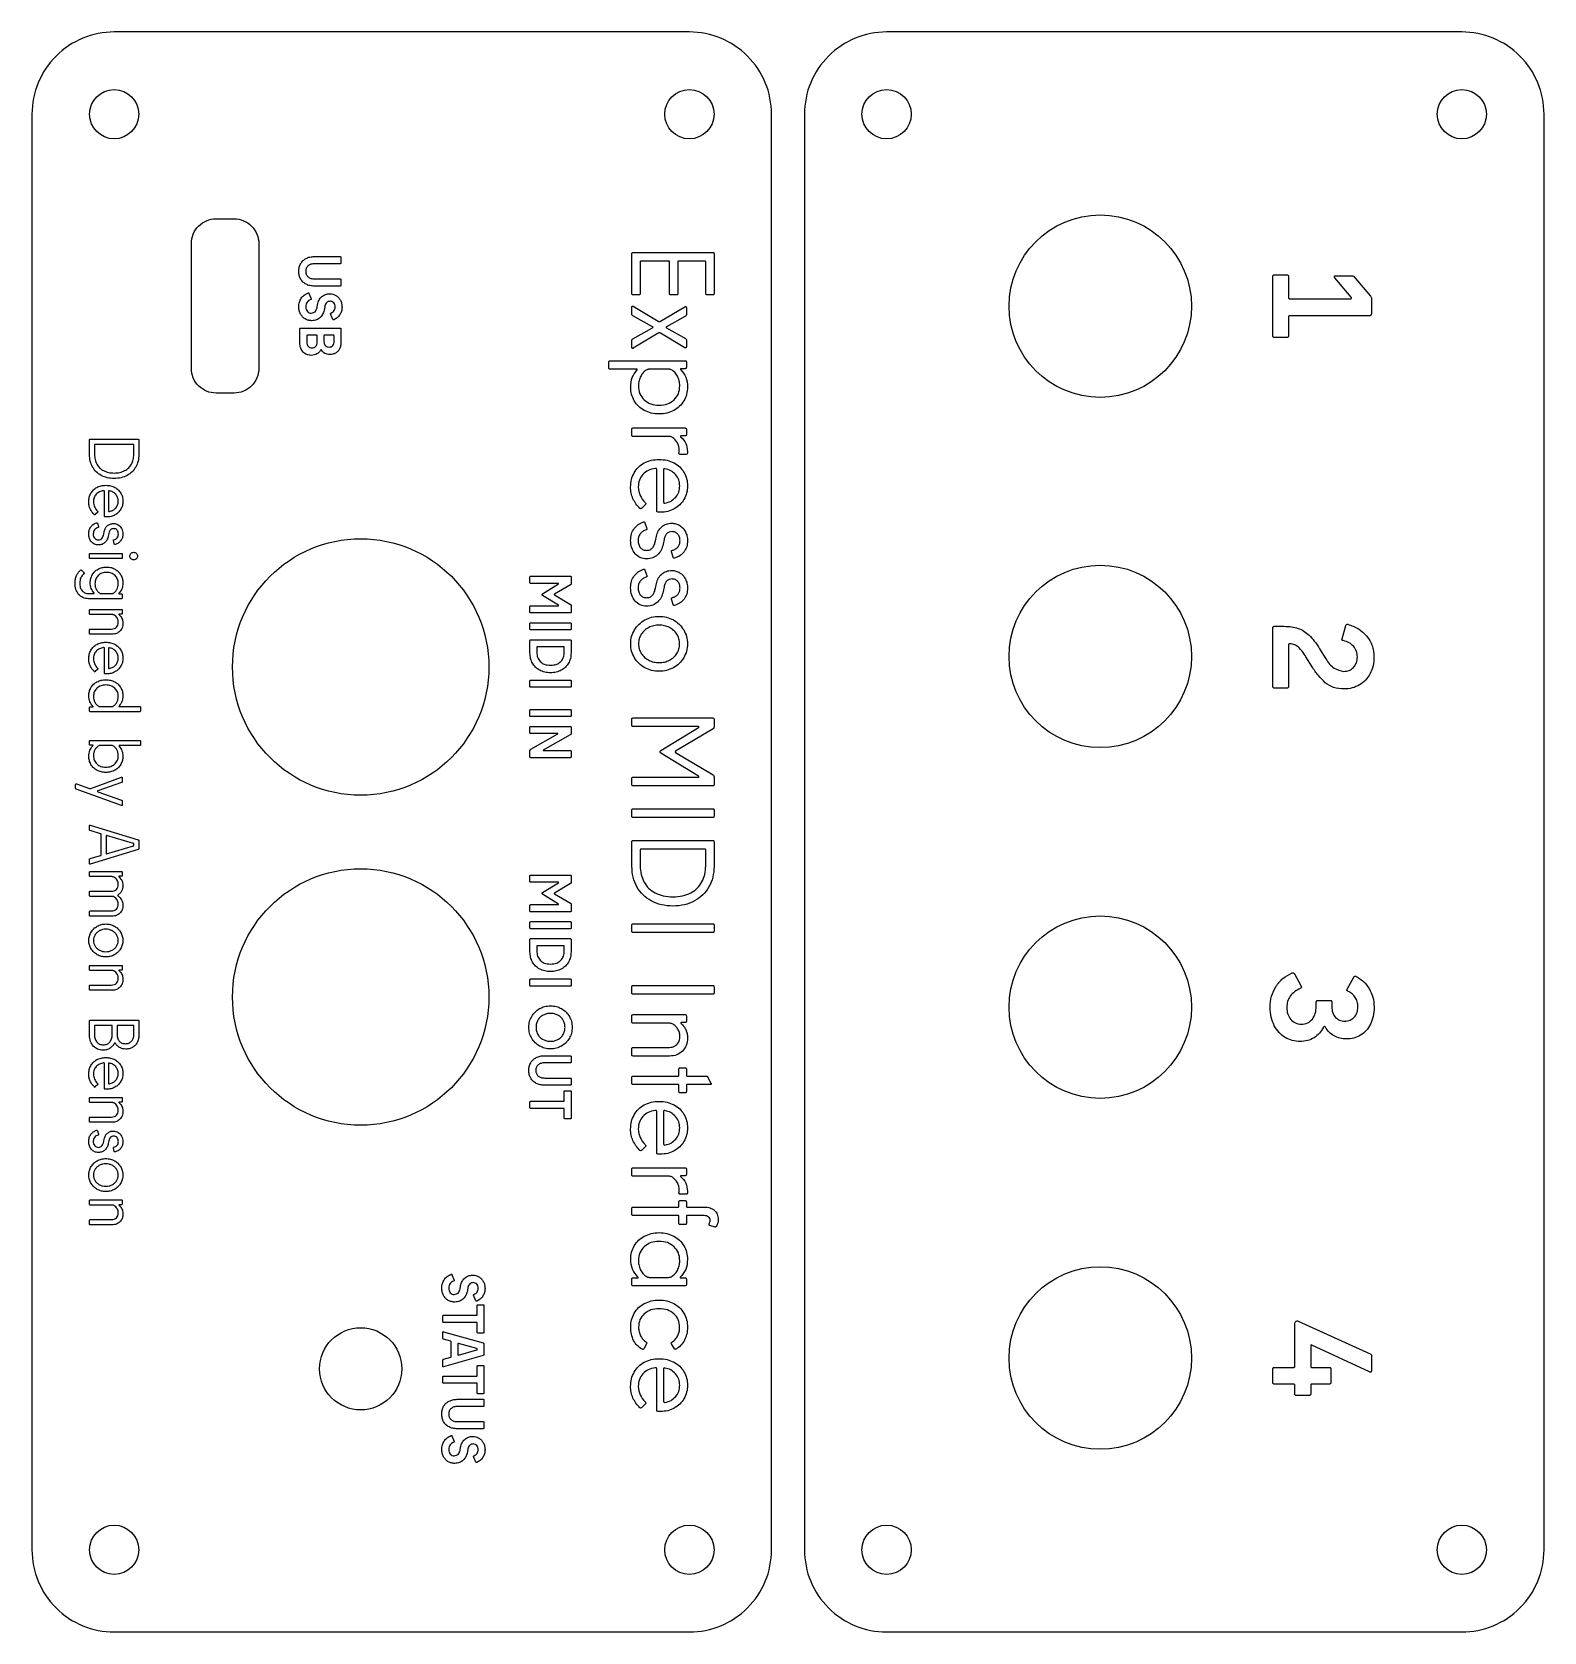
# Model space of a CAD drawing. Header units: millimetres. Extents: x 6.3 to 98.4, y -103.7 to -6.4.
import ezdxf

# ---------------------------------------------------------------- set-up
doc = ezdxf.new("R2010")
doc.units = ezdxf.units.MM
doc.layers.get('0').update_dxf_attribs({"linetype": 'CONTINUOUS'})

msp = doc.modelspace()

# ---------------------------------------------------------------- linework, layer by layer
for p, q in [((23.529, -20.014), (25.107, -20.014)), ((25.15, -20.057), (25.15, -20.407)), ((42.85, -22.268), (42.85, -19.833)), ((42.921, -19.761), (47.779, -19.761)), ((43.357, -20.326), (43.357, -22.268)), ((45.107, -20.29), (43.393, -20.29)), ((45.143, -22.268), (45.143, -20.326)), ((45.65, -20.326), (45.65, -22.268)), ((47.307, -20.29), (45.686, -20.29)), ((47.343, -22.268), (47.343, -20.326)), ((47.85, -19.833), (47.85, -22.268)), ((25.107, -20.45), (23.561, -20.45)), ((23.561, -21.372), (25.107, -21.372)), ((25.15, -21.414), (25.15, -21.764)), ((81.85, -24.835), (81.85, -21.227)), ((81.953, -21.124), (82.707, -21.124)), ((82.81, -21.227), (82.81, -22.53)), ((86.607, -22.487), (85.622, -21.304)), ((85.682, -21.175), (86.642, -21.175)), ((86.779, -21.235), (87.799, -22.427)), ((23.2, -22.247), (23.336, -22.579)), ((25.107, -21.807), (23.529, -21.807)), ((43.286, -22.34), (42.921, -22.34)), ((45.579, -22.34), (45.214, -22.34)), ((47.779, -22.34), (47.414, -22.34)), ((23.696, -23.107), (23.729, -22.929)), ((24.175, -23.029), (24.143, -23.211)), ((42.85, -23.533), (42.85, -23.09)), ((42.936, -23.04), (44.457, -23.947)), ((44.6, -23.947), (46.079, -23.068)), ((46.164, -23.118), (46.164, -23.554)), ((82.862, -22.581), (86.564, -22.581)), ((87.85, -22.547), (87.85, -23.507)), ((24.654, -23.836), (24.521, -23.504)), ((44.114, -24.29), (42.9, -23.611)), ((46.114, -23.633), (44.95, -24.29)), ((82.81, -23.661), (82.81, -24.835)), ((87.747, -23.61), (82.862, -23.61)), ((22.65, -25.257), (22.65, -24.407)), ((22.693, -24.368), (25.107, -24.368)), ((23.064, -24.825), (23.064, -25.204)), ((23.686, -24.804), (23.086, -24.804)), ((23.707, -25.204), (23.707, -24.825)), ((24.114, -24.825), (24.114, -25.168)), ((24.714, -24.804), (24.136, -24.804)), ((24.736, -25.168), (24.736, -24.825)), ((25.15, -24.407), (25.15, -25.225)), ((42.85, -25.54), (42.85, -25.097)), ((42.9, -25.018), (44.114, -24.34)), ((44.457, -24.683), (42.936, -25.59)), ((46.079, -25.561), (44.6, -24.683)), ((44.95, -24.34), (46.114, -24.997)), ((46.164, -25.076), (46.164, -25.511)), ((82.707, -24.938), (81.953, -24.938)), ((41.443, -26.797), (41.443, -26.418)), ((41.514, -26.347), (46.093, -26.347)), ((43.136, -26.868), (41.514, -26.868)), ((45.121, -26.868), (43.893, -26.868)), ((46.093, -26.833), (45.843, -26.833)), ((46.164, -26.418), (46.164, -26.761)), ((9.893, -31.125), (12.807, -31.125)), ((42.85, -30.89), (42.85, -30.511)), ((42.921, -30.44), (46.093, -30.44)), ((45.136, -30.961), (42.921, -30.961)), ((46.093, -30.926), (45.836, -30.926)), ((46.164, -30.511), (46.164, -30.854)), ((9.85, -32.063), (9.85, -31.168)), ((10.154, -31.463), (10.154, -32.051)), ((12.524, -31.442), (10.176, -31.442)), ((12.546, -32.051), (12.546, -31.463)), ((12.85, -31.168), (12.85, -32.063)), ((46.157, -32.047), (45.779, -32.047)), ((44.364, -35.49), (44.364, -32.968)), ((44.779, -32.983), (44.779, -34.947)), ((44.857, -32.918), (44.821, -32.911)), ((10.759, -35.809), (10.759, -34.296)), ((11.007, -34.305), (11.007, -35.483)), ((11.054, -34.266), (11.033, -34.262)), ((10.351, -35.573), (10.197, -35.715)), ((43.686, -35.097), (43.429, -35.333)), ((10.274, -36.212), (10.291, -36.208)), ((10.326, -36.238), (10.399, -36.443)), ((10.399, -36.443), (10.403, -36.461)), ((10.711, -36.902), (10.746, -36.731)), ((11.024, -36.855), (10.99, -37.022)), ((43.557, -36.161), (43.586, -36.154)), ((43.643, -36.204), (43.764, -36.547)), ((43.764, -36.547), (43.771, -36.576)), ((11.303, -37.296), (11.299, -37.279)), ((11.354, -37.498), (11.303, -37.296)), ((11.41, -37.528), (11.393, -37.532)), ((44.286, -37.311), (44.343, -37.026)), ((44.807, -37.233), (44.75, -37.511)), ((45.271, -37.968), (45.264, -37.94)), ((9.85, -38.346), (9.85, -38.119)), ((9.893, -38.076), (11.796, -38.076)), ((11.796, -38.389), (9.893, -38.389)), ((11.839, -38.119), (11.839, -38.346)), ((45.357, -38.304), (45.271, -37.968)), ((45.45, -38.354), (45.421, -38.361)), ((9.353, -39.092), (9.511, -39.238)), ((36.65, -39.859), (36.65, -39.502)), ((36.689, -39.462), (39.111, -39.462)), ((38.371, -39.898), (36.689, -39.898)), ((39.15, -39.502), (39.15, -39.93)), ((43.557, -39.04), (43.586, -39.033)), ((43.643, -39.083), (43.764, -39.426)), ((43.764, -39.426), (43.771, -39.454)), ((44.286, -40.19), (44.343, -39.904)), ((11.796, -40.828), (9.79, -40.828)), ((9.816, -40.515), (10.111, -40.515)), ((10.557, -40.519), (11.221, -40.519)), ((11.654, -40.532), (11.796, -40.532)), ((11.839, -40.575), (11.839, -40.785)), ((37.421, -40.527), (38.379, -39.93)), ((38.379, -41.23), (37.421, -40.634)), ((39.121, -39.98), (38.136, -40.559)), ((38.136, -40.602), (39.121, -41.18)), ((44.807, -40.111), (44.75, -40.39)), ((45.271, -40.847), (45.264, -40.818)), ((45.357, -41.183), (45.271, -40.847)), ((9.85, -41.745), (9.85, -41.518)), ((9.893, -41.475), (11.796, -41.475)), ((11.23, -41.788), (9.893, -41.788)), ((11.796, -41.766), (11.654, -41.766)), ((11.839, -41.518), (11.839, -41.723)), ((36.65, -41.659), (36.65, -41.302)), ((36.689, -41.262), (38.371, -41.262)), ((39.111, -41.698), (36.689, -41.698)), ((39.15, -41.23), (39.15, -41.659)), ((45.45, -41.233), (45.421, -41.24)), ((9.85, -42.945), (9.85, -42.718)), ((9.893, -42.675), (11.174, -42.675)), ((36.65, -42.687), (36.65, -42.337)), ((36.693, -42.295), (39.107, -42.295)), ((39.107, -42.73), (36.693, -42.73)), ((39.15, -42.337), (39.15, -42.687)), ((81.85, -46.167), (81.85, -42.61)), ((81.953, -42.507), (82.527, -42.507)), ((86.059, -43.261), (86.29, -42.455)), ((11.226, -42.988), (9.893, -42.988)), ((36.65, -44.127), (36.65, -43.37)), ((36.693, -43.327), (39.107, -43.327)), ((37.064, -43.784), (37.064, -44.08)), ((38.714, -43.762), (37.086, -43.762)), ((38.736, -44.08), (38.736, -43.784)), ((39.15, -43.37), (39.15, -44.127)), ((82.81, -43.647), (82.81, -46.167)), ((82.896, -43.57), (82.87, -43.57)), ((10.759, -45.358), (10.759, -43.845)), ((11.007, -43.853), (11.007, -45.032)), ((11.054, -43.815), (11.033, -43.811)), ((84.242, -44.975), (83.864, -44.375)), ((84.696, -43.87), (85.073, -44.478)), ((10.351, -45.122), (10.197, -45.263)), ((36.65, -46.177), (36.65, -45.827)), ((36.693, -45.784), (39.107, -45.784)), ((39.107, -46.22), (36.693, -46.22)), ((39.15, -45.827), (39.15, -46.177)), ((82.707, -46.27), (81.953, -46.27)), ((9.85, -47.659), (9.85, -47.449)), ((9.893, -47.406), (10.043, -47.406)), ((10.476, -47.389), (11.213, -47.389)), ((11.667, -47.389), (12.91, -47.389)), ((12.953, -47.432), (12.953, -47.659)), ((36.65, -47.959), (36.65, -47.609)), ((36.693, -47.566), (39.107, -47.566)), ((39.15, -47.609), (39.15, -47.959)), ((12.91, -47.702), (9.893, -47.702)), ((36.65, -48.991), (36.65, -48.641)), ((39.107, -48.002), (36.693, -48.002)), ((36.693, -48.598), (39.107, -48.598)), ((39.15, -48.641), (39.15, -49.027)), ((42.85, -48.54), (42.85, -48.154)), ((42.921, -48.083), (47.779, -48.083)), ((46.893, -48.611), (42.921, -48.611)), ((44.614, -50.068), (46.907, -48.661)), ((47.85, -48.154), (47.85, -48.647)), ((9.85, -49.703), (9.85, -49.493)), ((9.893, -49.451), (12.91, -49.451)), ((12.953, -49.493), (12.953, -49.721)), ((38.336, -49.034), (36.693, -49.034)), ((36.696, -49.991), (38.343, -49.059)), ((39.104, -49.109), (37.457, -50.041)), ((47.8, -48.74), (45.514, -50.111)), ((10.043, -49.746), (9.893, -49.746)), ((11.213, -49.763), (10.476, -49.763)), ((12.91, -49.763), (11.667, -49.763)), ((36.65, -50.459), (36.65, -50.073)), ((39.107, -50.502), (36.693, -50.502)), ((37.464, -50.066), (39.107, -50.066)), ((39.15, -50.109), (39.15, -50.459)), ((46.907, -51.633), (44.614, -50.226)), ((45.514, -50.183), (47.8, -51.554)), ((9.006, -52.356), (9.006, -52.125)), ((11.791, -53.406), (9.04, -52.408)), ((9.061, -52.086), (9.846, -52.369)), ((9.936, -52.369), (11.787, -51.683)), ((11.804, -52.013), (10.351, -52.519)), ((11.787, -51.683), (11.804, -51.679)), ((11.839, -51.718), (11.839, -51.962)), ((42.85, -52.14), (42.85, -51.754)), ((42.921, -51.683), (46.893, -51.683)), ((47.779, -52.211), (42.921, -52.211)), ((47.85, -51.647), (47.85, -52.14)), ((10.351, -52.571), (11.804, -53.076)), ((11.839, -53.132), (11.839, -53.368)), ((42.85, -54.068), (42.85, -53.683)), ((42.921, -53.611), (47.779, -53.611)), ((47.779, -54.14), (42.921, -54.14)), ((47.85, -53.683), (47.85, -54.068)), ((9.85, -54.881), (9.85, -54.641)), ((10.527, -55.125), (9.884, -54.936)), ((9.897, -54.606), (12.803, -55.489)), ((10.561, -56.406), (10.561, -55.172)), ((10.866, -55.249), (10.866, -56.329)), ((12.524, -55.721), (10.891, -55.232)), ((9.884, -56.642), (10.527, -56.453)), ((12.803, -56.089), (9.897, -56.972)), ((10.891, -56.346), (12.524, -55.858)), ((12.546, -55.832), (12.546, -55.746)), ((12.85, -55.545), (12.85, -56.033)), ((42.85, -57.104), (42.85, -55.611)), ((42.921, -55.54), (47.779, -55.54)), ((43.357, -56.104), (43.357, -57.083)), ((47.307, -56.068), (43.393, -56.068)), ((47.343, -57.083), (47.343, -56.104)), ((47.85, -55.611), (47.85, -57.104)), ((9.85, -56.938), (9.85, -56.698)), ((9.897, -56.972), (9.88, -56.976)), ((9.893, -57.426), (11.796, -57.426)), ((9.85, -57.696), (9.85, -57.469)), ((11.226, -57.739), (9.893, -57.739)), ((11.796, -57.718), (11.654, -57.718)), ((11.839, -57.469), (11.839, -57.675)), ((36.65, -58.039), (36.65, -57.682)), ((36.689, -57.642), (39.111, -57.642)), ((38.371, -58.078), (36.689, -58.078)), ((37.421, -58.707), (38.379, -58.11)), ((39.121, -58.16), (38.136, -58.739)), ((39.15, -57.682), (39.15, -58.11)), ((9.85, -58.896), (9.85, -58.669)), ((9.893, -58.626), (11.174, -58.626)), ((11.226, -58.939), (9.893, -58.939)), ((38.379, -59.41), (37.421, -58.814)), ((38.136, -58.782), (39.121, -59.36)), ((9.85, -60.096), (9.85, -59.869)), ((9.893, -59.826), (11.174, -59.826)), ((11.226, -60.139), (9.893, -60.139)), ((36.65, -59.839), (36.65, -59.482)), ((36.689, -59.442), (38.371, -59.442)), ((39.111, -59.878), (36.689, -59.878)), ((39.15, -59.41), (39.15, -59.839)), ((36.65, -60.867), (36.65, -60.517)), ((36.693, -60.475), (39.107, -60.475)), ((39.107, -60.91), (36.693, -60.91)), ((39.15, -60.517), (39.15, -60.867)), ((42.85, -61.061), (42.85, -60.676)), ((42.921, -60.604), (47.779, -60.604)), ((47.779, -61.133), (42.921, -61.133)), ((47.85, -60.676), (47.85, -61.061)), ((36.65, -62.307), (36.65, -61.55)), ((36.693, -61.507), (39.107, -61.507)), ((37.064, -61.964), (37.064, -62.26)), ((38.714, -61.942), (37.086, -61.942)), ((38.736, -62.26), (38.736, -61.964)), ((39.15, -61.55), (39.15, -62.307)), ((9.85, -63.405), (9.85, -63.178)), ((9.893, -63.135), (11.796, -63.135)), ((11.839, -63.178), (11.839, -63.383)), ((11.23, -63.448), (9.893, -63.448)), ((11.796, -63.426), (11.654, -63.426)), ((36.65, -64.357), (36.65, -64.007)), ((36.693, -63.964), (39.107, -63.964)), ((39.15, -64.007), (39.15, -64.357)), ((83.162, -63.646), (83.573, -64.408)), ((86.376, -64.588), (86.77, -63.851)), ((9.85, -64.605), (9.85, -64.378)), ((9.893, -64.335), (11.174, -64.335)), ((11.226, -64.648), (9.893, -64.648)), ((39.107, -64.4), (36.693, -64.4)), ((42.85, -64.818), (42.85, -64.433)), ((42.921, -64.361), (47.779, -64.361)), ((47.779, -64.89), (42.921, -64.89)), ((47.85, -64.433), (47.85, -64.818)), ((42.921, -66.133), (46.093, -66.133)), ((84.49, -65.643), (84.49, -65.368)), ((84.593, -65.266), (85.339, -65.266)), ((85.442, -65.368), (85.442, -65.643)), ((9.85, -67.378), (9.85, -66.512)), ((9.893, -66.469), (12.807, -66.469)), ((10.154, -66.808), (10.154, -67.348)), ((11.204, -66.786), (10.176, -66.786)), ((11.226, -67.348), (11.226, -66.808)), ((11.53, -66.808), (11.53, -67.331)), ((12.524, -66.786), (11.551, -66.786)), ((12.546, -67.331), (12.546, -66.808)), ((12.85, -66.512), (12.85, -67.369)), ((42.85, -66.583), (42.85, -66.204)), ((45.15, -66.654), (42.921, -66.654)), ((46.093, -66.618), (45.857, -66.618)), ((46.164, -66.204), (46.164, -66.547)), ((42.921, -68.133), (45.057, -68.133)), ((10.759, -70.626), (10.759, -69.113)), ((11.054, -69.083), (11.033, -69.079)), ((37.529, -68.632), (39.107, -68.632)), ((39.107, -69.067), (37.561, -69.067)), ((39.15, -68.675), (39.15, -69.025)), ((42.85, -68.583), (42.85, -68.204)), ((45.143, -68.654), (42.921, -68.654)), ((11.007, -69.122), (11.007, -70.301)), ((37.561, -69.989), (39.107, -69.989)), ((39.15, -70.032), (39.15, -70.382)), ((42.85, -70.318), (42.85, -69.94)), ((42.921, -69.868), (45.679, -69.868)), ((45.714, -69.833), (45.714, -69.44)), ((45.786, -69.368), (46.093, -69.368)), ((46.164, -69.44), (46.164, -69.833)), ((46.2, -69.868), (47.371, -69.868)), ((47.457, -69.918), (47.664, -70.304)), ((10.351, -70.391), (10.197, -70.532)), ((39.107, -70.425), (37.529, -70.425)), ((38.736, -71.382), (38.736, -70.803)), ((38.779, -70.76), (39.107, -70.76)), ((39.15, -70.803), (39.15, -72.439)), ((45.679, -70.39), (42.921, -70.39)), ((45.714, -70.818), (45.714, -70.426)), ((46.093, -70.89), (45.786, -70.89)), ((46.164, -70.426), (46.164, -70.818)), ((47.614, -70.39), (46.2, -70.39)), ((9.85, -71.436), (9.85, -71.209)), ((9.893, -71.166), (11.796, -71.166)), ((11.23, -71.479), (9.893, -71.479)), ((11.796, -71.458), (11.654, -71.458)), ((11.839, -71.209), (11.839, -71.415)), ((36.65, -71.796), (36.65, -71.446)), ((36.693, -71.403), (38.714, -71.403)), ((38.714, -71.839), (36.693, -71.839)), ((38.736, -72.439), (38.736, -71.86)), ((44.364, -74.547), (44.364, -72.026)), ((44.857, -71.976), (44.821, -71.968)), ((9.85, -72.636), (9.85, -72.409)), ((9.893, -72.366), (11.174, -72.366)), ((11.226, -72.679), (9.893, -72.679)), ((39.107, -72.482), (38.779, -72.482)), ((44.779, -72.04), (44.779, -74.004)), ((10.274, -73.172), (10.291, -73.168)), ((10.326, -73.198), (10.399, -73.403)), ((10.399, -73.403), (10.403, -73.421)), ((10.711, -73.862), (10.746, -73.691)), ((11.024, -73.815), (10.99, -73.982)), ((11.303, -74.256), (11.299, -74.239)), ((11.354, -74.458), (11.303, -74.256)), ((11.41, -74.488), (11.393, -74.492)), ((43.686, -74.154), (43.429, -74.39)), ((42.85, -75.897), (42.85, -75.518)), ((42.921, -75.447), (46.093, -75.447)), ((46.164, -75.518), (46.164, -75.861)), ((45.136, -75.968), (42.921, -75.968)), ((46.093, -75.933), (45.836, -75.933)), ((9.85, -77.676), (9.85, -77.449)), ((9.893, -77.406), (11.796, -77.406)), ((11.23, -77.719), (9.893, -77.719)), ((11.796, -77.698), (11.654, -77.698)), ((11.839, -77.449), (11.839, -77.655)), ((42.921, -77.84), (45.679, -77.84)), ((45.714, -77.804), (45.714, -77.518)), ((46.157, -77.054), (45.779, -77.054)), ((45.779, -77.447), (46.093, -77.447)), ((46.164, -77.518), (46.164, -77.804)), ((46.2, -77.84), (47.257, -77.84)), ((9.85, -78.876), (9.85, -78.649)), ((9.893, -78.606), (11.174, -78.606)), ((42.85, -78.297), (42.85, -77.911)), ((45.679, -78.361), (42.921, -78.361)), ((45.714, -78.84), (45.714, -78.397)), ((46.164, -78.397), (46.164, -78.84)), ((47.229, -78.361), (46.2, -78.361)), ((11.226, -78.919), (9.893, -78.919)), ((46.093, -78.911), (45.779, -78.911)), ((47.921, -79.054), (47.586, -78.954)), ((31.9, -81.954), (32.036, -82.286)), ((32.396, -82.815), (32.429, -82.636)), ((32.875, -82.736), (32.843, -82.919)), ((42.85, -82.568), (42.85, -82.218)), ((42.921, -82.147), (43.2, -82.147)), ((46.093, -82.64), (42.921, -82.64)), ((43.907, -82.118), (45.107, -82.118)), ((45.814, -82.147), (46.093, -82.147)), ((46.164, -82.218), (46.164, -82.568)), ((33.354, -83.544), (33.221, -83.211)), ((31.35, -84.819), (31.35, -84.469)), ((31.393, -84.426), (33.414, -84.426)), ((33.436, -84.404), (33.436, -83.826)), ((33.479, -83.783), (33.807, -83.783)), ((33.85, -83.826), (33.85, -85.461)), ((31.35, -85.829), (31.35, -85.458)), ((33.414, -84.861), (31.393, -84.861)), ((31.393, -85.422), (33.796, -86.111)), ((33.436, -85.461), (33.436, -84.883)), ((33.807, -85.504), (33.479, -85.504)), ((83.187, -87.54), (83.187, -84.917)), ((83.393, -84.78), (87.773, -86.769)), ((31.825, -86.001), (31.382, -85.876)), ((31.857, -86.944), (31.857, -86.036)), ((32.268, -86.151), (32.268, -86.829)), ((33.411, -86.451), (32.293, -86.133)), ((32.293, -86.847), (33.411, -86.529)), ((33.432, -86.508), (33.432, -86.472)), ((33.85, -86.179), (33.85, -86.801)), ((43.75, -86.154), (43.579, -86.461)), ((45.264, -86.154), (45.25, -86.118)), ((45.436, -86.461), (45.264, -86.154)), ((84.156, -86.28), (84.156, -87.54)), ((87.73, -87.875), (84.216, -86.237)), ((31.35, -87.522), (31.35, -87.151)), ((31.393, -87.558), (31.379, -87.561)), ((31.382, -87.104), (31.825, -86.979)), ((33.796, -86.869), (31.393, -87.558)), ((33.436, -88.101), (33.436, -87.522)), ((33.479, -87.479), (33.807, -87.479)), ((33.85, -87.522), (33.85, -89.158)), ((81.953, -87.592), (83.136, -87.592)), ((84.207, -87.592), (85.279, -87.592)), ((87.85, -86.889), (87.85, -87.797)), ((31.35, -88.515), (31.35, -88.165)), ((31.393, -88.122), (33.414, -88.122)), ((33.414, -88.558), (31.393, -88.558)), ((33.436, -89.158), (33.436, -88.579)), ((44.364, -90.204), (44.364, -87.683)), ((44.779, -87.697), (44.779, -89.661)), ((44.857, -87.633), (44.821, -87.626)), ((81.85, -88.517), (81.85, -87.695)), ((85.382, -87.695), (85.382, -88.517)), ((32.229, -89.536), (33.807, -89.536)), ((33.807, -89.201), (33.479, -89.201)), ((83.136, -88.62), (81.953, -88.62)), ((83.187, -89.203), (83.187, -88.672)), ((84.053, -89.306), (83.29, -89.306)), ((84.156, -88.672), (84.156, -89.203)), ((85.279, -88.62), (84.207, -88.62)), ((33.807, -89.972), (32.261, -89.972)), ((33.85, -89.579), (33.85, -89.929)), ((43.686, -89.811), (43.429, -90.047)), ((33.807, -91.329), (32.229, -91.329)), ((32.261, -90.894), (33.807, -90.894)), ((33.85, -90.936), (33.85, -91.286)), ((31.9, -91.769), (32.036, -92.101)), ((32.396, -92.629), (32.429, -92.451)), ((32.875, -92.551), (32.843, -92.733)), ((33.354, -93.358), (33.221, -93.026))]:
    msp.add_line(p, q)
for points in [[(6.35, -98.694, 0.414214), (11.35, -103.694), (46.35, -103.694, 0.414214), (51.35, -98.694), (51.35, -11.35, 0.414214), (46.35, -6.35), (11.35, -6.35, 0.414214), (6.35, -11.35)], [(58.35, -6.35, 0.414214), (53.35, -11.35), (53.35, -98.694, 0.414214), (58.35, -103.694), (93.35, -103.694, 0.414214), (98.35, -98.694), (98.35, -11.35, 0.414214), (93.35, -6.35)], [(18.65, -28.318), (17.55, -28.318, -0.414214), (16.05, -26.818), (16.05, -19.218, -0.414214), (17.55, -17.718), (18.65, -17.718, -0.414214), (20.15, -19.218), (20.15, -26.818, -0.414214)]]:
    msp.add_lwpolyline(points, format="xyb", close=True)
for centre, radius in [((11.35, -11.35), 1.5), ((46.35, -11.35), 1.5), ((58.35, -11.35), 1.5), ((93.35, -11.35), 1.5), ((71.35, -23.031), 5.55), ((26.35, -44.982), 7.8), ((71.35, -44.341), 5.55), ((26.35, -65.062), 7.8), ((71.35, -65.677), 5.55), ((71.35, -87.026), 5.55), ((26.35, -87.681), 2.5), ((11.35, -98.694), 1.5), ((46.35, -98.694), 1.5), ((58.35, -98.694), 1.5), ((93.35, -98.694), 1.5)]:
    msp.add_circle(centre, radius)
for points, knots in [([(22.582, -20.911), (22.586, -20.825), (22.594, -20.659), (22.664, -20.51), (22.698, -20.438)], [0, 0, 0, 0, 0.02556698, 0.04915204, 0.04915204, 0.04915204, 0.04915204]), ([(22.698, -20.438), (22.741, -20.374), (22.828, -20.246), (22.961, -20.166), (23.029, -20.125)], [0, 0, 0, 0, 0.02276461, 0.04596284, 0.04596284, 0.04596284, 0.04596284]), ([(23.029, -20.125), (23.105, -20.093), (23.265, -20.025), (23.438, -20.018), (23.529, -20.014)], [0, 0, 0, 0, 0.02465466, 0.05158301, 0.05158301, 0.05158301, 0.05158301]), ([(25.107, -20.014), (25.113, -20.015), (25.124, -20.016), (25.133, -20.023), (25.137, -20.027)], [0, 0, 0, 0, 0.001681096, 0.003352668, 0.003352668, 0.003352668, 0.003352668]), ([(25.137, -20.438), (25.133, -20.441), (25.124, -20.449), (25.113, -20.45), (25.107, -20.45)], [0, 0, 0, 0, 0.001671589, 0.003352685, 0.003352685, 0.003352685, 0.003352685]), ([(25.137, -20.027), (25.141, -20.031), (25.148, -20.04), (25.149, -20.052), (25.15, -20.057)], [0, 0, 0, 0, 0.001671572, 0.003352654, 0.003352654, 0.003352654, 0.003352654]), ([(25.15, -20.407), (25.149, -20.413), (25.148, -20.424), (25.141, -20.433), (25.137, -20.438)], [0, 0, 0, 0, 0.001681096, 0.003352643, 0.003352643, 0.003352643, 0.003352643]), ([(42.85, -19.833), (42.853, -19.812), (42.859, -19.77), (42.901, -19.764), (42.921, -19.761)], [0, 0, 0, 0, 0.00564692, 0.01129382, 0.01129382, 0.01129382, 0.01129382]), ([(43.393, -20.29), (43.382, -20.291), (43.362, -20.294), (43.359, -20.315), (43.357, -20.326)], [0, 0, 0, 0, 0.002823414, 0.005646941, 0.005646941, 0.005646941, 0.005646941]), ([(45.143, -20.326), (45.141, -20.315), (45.138, -20.294), (45.118, -20.291), (45.107, -20.29)], [0, 0, 0, 0, 0.002823508, 0.005647035, 0.005647035, 0.005647035, 0.005647035]), ([(45.686, -20.29), (45.675, -20.291), (45.654, -20.294), (45.651, -20.315), (45.65, -20.326)], [0, 0, 0, 0, 0.002823442, 0.005646969, 0.005646969, 0.005646969, 0.005646969]), ([(47.343, -20.326), (47.341, -20.315), (47.338, -20.294), (47.318, -20.291), (47.307, -20.29)], [0, 0, 0, 0, 0.002823517, 0.005646988, 0.005646988, 0.005646988, 0.005646988]), ([(47.779, -19.761), (47.799, -19.764), (47.841, -19.77), (47.847, -19.812), (47.85, -19.833)], [0, 0, 0, 0, 0.00564697, 0.01129378, 0.01129378, 0.01129378, 0.01129378]), ([(22.698, -21.384), (22.664, -21.312), (22.594, -21.162), (22.586, -20.997), (22.582, -20.911)], [0, 0, 0, 0, 0.02358503, 0.04915204, 0.04915204, 0.04915204, 0.04915204]), ([(23.029, -21.697), (22.961, -21.656), (22.828, -21.576), (22.741, -21.448), (22.698, -21.384)], [0, 0, 0, 0, 0.02319824, 0.04596285, 0.04596285, 0.04596285, 0.04596285]), ([(23.148, -20.57), (23.107, -20.616), (23.02, -20.712), (23.012, -20.842), (23.007, -20.911)], [0, 0, 0, 0, 0.01795698, 0.03787, 0.03787, 0.03787, 0.03787]), ([(23.007, -20.911), (23.012, -20.979), (23.02, -21.109), (23.107, -21.206), (23.148, -21.252)], [0, 0, 0, 0, 0.01991302, 0.03787, 0.03787, 0.03787, 0.03787]), ([(23.561, -20.45), (23.479, -20.453), (23.33, -20.457), (23.205, -20.535), (23.148, -20.57)], [0, 0, 0, 0, 0.0240705, 0.04361782, 0.04361782, 0.04361782, 0.04361782]), ([(23.148, -21.252), (23.205, -21.287), (23.33, -21.364), (23.479, -21.369), (23.561, -21.372)], [0, 0, 0, 0, 0.01954732, 0.04361782, 0.04361782, 0.04361782, 0.04361782]), ([(25.107, -21.372), (25.113, -21.372), (25.124, -21.373), (25.133, -21.38), (25.137, -21.384)], [0, 0, 0, 0, 0.001681096, 0.003352685, 0.003352685, 0.003352685, 0.003352685]), ([(25.137, -21.384), (25.141, -21.388), (25.148, -21.397), (25.149, -21.409), (25.15, -21.414)], [0, 0, 0, 0, 0.001671597, 0.003352664, 0.003352664, 0.003352664, 0.003352664]), ([(81.85, -21.227), (81.851, -21.213), (81.854, -21.186), (81.871, -21.164), (81.88, -21.154)], [0, 0, 0, 0, 0.004034628, 0.008046402, 0.008046402, 0.008046402, 0.008046402]), ([(81.88, -21.154), (81.891, -21.145), (81.912, -21.128), (81.939, -21.125), (81.953, -21.124)], [0, 0, 0, 0, 0.004011766, 0.008046391, 0.008046391, 0.008046391, 0.008046391]), ([(82.707, -21.124), (82.721, -21.125), (82.748, -21.128), (82.77, -21.145), (82.78, -21.154)], [0, 0, 0, 0, 0.004034628, 0.008046385, 0.008046385, 0.008046385, 0.008046385]), ([(82.78, -21.154), (82.789, -21.164), (82.806, -21.186), (82.809, -21.213), (82.81, -21.227)], [0, 0, 0, 0, 0.00401174, 0.008046379, 0.008046379, 0.008046379, 0.008046379]), ([(85.596, -21.235), (85.601, -21.218), (85.613, -21.177), (85.657, -21.176), (85.682, -21.175)], [0, 0, 0, 0, 0.00498416, 0.01158543, 0.01158543, 0.01158543, 0.01158543]), ([(85.622, -21.304), (85.614, -21.291), (85.601, -21.27), (85.597, -21.245), (85.596, -21.235)], [0, 0, 0, 0, 0.004312409, 0.007380515, 0.007380515, 0.007380515, 0.007380515]), ([(86.642, -21.175), (86.668, -21.178), (86.721, -21.182), (86.76, -21.218), (86.779, -21.235)], [0, 0, 0, 0, 0.00785878, 0.01535877, 0.01535877, 0.01535877, 0.01535877]), ([(22.732, -22.545), (22.787, -22.475), (22.9, -22.334), (23.063, -22.26), (23.146, -22.222)], [0, 0, 0, 0, 0.02625061, 0.05320815, 0.05320815, 0.05320815, 0.05320815]), ([(23.529, -21.807), (23.438, -21.804), (23.265, -21.796), (23.105, -21.729), (23.029, -21.697)], [0, 0, 0, 0, 0.02692836, 0.05158301, 0.05158301, 0.05158301, 0.05158301]), ([(23.146, -22.222), (23.149, -22.221), (23.155, -22.218), (23.161, -22.218), (23.164, -22.218)], [0, 0, 0, 0, 0.00084702, 0.001833236, 0.001833236, 0.001833236, 0.001833236]), ([(23.164, -22.218), (23.172, -22.219), (23.189, -22.223), (23.196, -22.238), (23.2, -22.247)], [0, 0, 0, 0, 0.002258755, 0.004834142, 0.004834142, 0.004834142, 0.004834142]), ([(23.979, -22.452), (24.05, -22.4), (24.197, -22.294), (24.378, -22.282), (24.471, -22.275)], [0, 0, 0, 0, 0.02580904, 0.05330937, 0.05330937, 0.05330937, 0.05330937]), ([(24.471, -22.275), (24.537, -22.279), (24.667, -22.288), (24.783, -22.347), (24.841, -22.377)], [0, 0, 0, 0, 0.0194086, 0.03870599, 0.03870599, 0.03870599, 0.03870599]), ([(24.841, -22.377), (24.895, -22.415), (25.005, -22.492), (25.076, -22.605), (25.112, -22.663)], [0, 0, 0, 0, 0.01956355, 0.03976228, 0.03976228, 0.03976228, 0.03976228]), ([(25.137, -21.795), (25.133, -21.798), (25.124, -21.806), (25.113, -21.807), (25.107, -21.807)], [0, 0, 0, 0, 0.001671589, 0.003352679, 0.003352679, 0.003352679, 0.003352679]), ([(25.15, -21.764), (25.149, -21.77), (25.148, -21.782), (25.141, -21.79), (25.137, -21.795)], [0, 0, 0, 0, 0.001681096, 0.003352668, 0.003352668, 0.003352668, 0.003352668]), ([(42.921, -22.34), (42.901, -22.337), (42.859, -22.331), (42.853, -22.289), (42.85, -22.268)], [0, 0, 0, 0, 0.00564694, 0.01129386, 0.01129386, 0.01129386, 0.01129386]), ([(43.357, -22.268), (43.354, -22.289), (43.348, -22.331), (43.307, -22.337), (43.286, -22.34)], [0, 0, 0, 0, 0.00564692, 0.01129392, 0.01129392, 0.01129392, 0.01129392]), ([(45.214, -22.34), (45.193, -22.337), (45.152, -22.331), (45.146, -22.289), (45.143, -22.268)], [0, 0, 0, 0, 0.00564694, 0.01129386, 0.01129386, 0.01129386, 0.01129386]), ([(45.65, -22.268), (45.647, -22.289), (45.641, -22.331), (45.599, -22.337), (45.579, -22.34)], [0, 0, 0, 0, 0.00564693, 0.01129387, 0.01129387, 0.01129387, 0.01129387]), ([(47.414, -22.34), (47.393, -22.337), (47.352, -22.331), (47.346, -22.289), (47.343, -22.268)], [0, 0, 0, 0, 0.00564694, 0.01129386, 0.01129386, 0.01129386, 0.01129386]), ([(47.85, -22.268), (47.847, -22.289), (47.841, -22.331), (47.799, -22.337), (47.779, -22.34)], [0, 0, 0, 0, 0.00564693, 0.01129387, 0.01129387, 0.01129387, 0.01129387]), ([(22.582, -23.061), (22.588, -22.967), (22.599, -22.784), (22.688, -22.623), (22.732, -22.545)], [0, 0, 0, 0, 0.02779877, 0.05436129, 0.05436129, 0.05436129, 0.05436129]), ([(22.689, -23.514), (22.658, -23.446), (22.593, -23.302), (22.586, -23.143), (22.582, -23.061)], [0, 0, 0, 0, 0.02246827, 0.04698997, 0.04698997, 0.04698997, 0.04698997]), ([(23.089, -22.791), (23.067, -22.832), (23.022, -22.916), (23.017, -23.011), (23.014, -23.061)], [0, 0, 0, 0, 0.01358528, 0.02830345, 0.02830345, 0.02830345, 0.02830345]), ([(23.014, -23.061), (23.016, -23.118), (23.02, -23.224), (23.078, -23.312), (23.104, -23.352)], [0, 0, 0, 0, 0.01688919, 0.03095196, 0.03095196, 0.03095196, 0.03095196]), ([(23.311, -22.632), (23.265, -22.65), (23.178, -22.684), (23.118, -22.756), (23.089, -22.791)], [0, 0, 0, 0, 0.01431532, 0.02767012, 0.02767012, 0.02767012, 0.02767012]), ([(23.104, -23.352), (23.137, -23.382), (23.205, -23.443), (23.296, -23.45), (23.343, -23.454)], [0, 0, 0, 0, 0.0129385, 0.02665869, 0.02665869, 0.02665869, 0.02665869]), ([(23.339, -22.597), (23.338, -22.605), (23.336, -22.623), (23.319, -22.629), (23.311, -22.632)], [0, 0, 0, 0, 0.002428833, 0.004909632, 0.004909632, 0.004909632, 0.004909632]), ([(23.336, -22.579), (23.337, -22.581), (23.339, -22.587), (23.339, -22.593), (23.339, -22.597)], [0, 0, 0, 0, 0.000847002, 0.001833217, 0.001833217, 0.001833217, 0.001833217]), ([(23.343, -23.454), (23.43, -23.435), (23.617, -23.396), (23.669, -23.208), (23.696, -23.107)], [0, 0, 0, 0, 0.0246936, 0.05341113, 0.05341113, 0.05341113, 0.05341113]), ([(23.729, -22.929), (23.751, -22.835), (23.794, -22.655), (23.919, -22.518), (23.979, -22.452)], [0, 0, 0, 0, 0.02836167, 0.05461473, 0.05461473, 0.05461473, 0.05461473]), ([(24.143, -23.211), (24.119, -23.306), (24.072, -23.492), (23.952, -23.64), (23.893, -23.713)], [0, 0, 0, 0, 0.02901114, 0.05666753, 0.05666753, 0.05666753, 0.05666753]), ([(24.286, -22.809), (24.26, -22.839), (24.206, -22.903), (24.186, -22.985), (24.175, -23.029)], [0, 0, 0, 0, 0.01158969, 0.0249023, 0.0249023, 0.0249023, 0.0249023]), ([(24.486, -22.732), (24.448, -22.735), (24.374, -22.741), (24.315, -22.787), (24.286, -22.809)], [0, 0, 0, 0, 0.01106071, 0.02183593, 0.02183593, 0.02183593, 0.02183593]), ([(24.711, -22.825), (24.679, -22.798), (24.614, -22.743), (24.529, -22.736), (24.486, -22.732)], [0, 0, 0, 0, 0.01225947, 0.02488544, 0.02488544, 0.02488544, 0.02488544]), ([(24.543, -23.45), (24.58, -23.432), (24.653, -23.396), (24.705, -23.333), (24.73, -23.302)], [0, 0, 0, 0, 0.01226579, 0.0241393, 0.0241393, 0.0241393, 0.0241393]), ([(24.8, -23.079), (24.797, -23.029), (24.792, -22.936), (24.737, -22.86), (24.711, -22.825)], [0, 0, 0, 0, 0.01454724, 0.02740997, 0.02740997, 0.02740997, 0.02740997]), ([(24.73, -23.302), (24.751, -23.268), (24.792, -23.199), (24.797, -23.119), (24.8, -23.079)], [0, 0, 0, 0, 0.01171941, 0.02367723, 0.02367723, 0.02367723, 0.02367723]), ([(25.214, -23.082), (25.209, -23.169), (25.199, -23.338), (25.117, -23.485), (25.077, -23.557)], [0, 0, 0, 0, 0.02567755, 0.05002316, 0.05002316, 0.05002316, 0.05002316]), ([(25.112, -22.663), (25.142, -22.727), (25.203, -22.86), (25.211, -23.007), (25.214, -23.082)], [0, 0, 0, 0, 0.02111574, 0.04353737, 0.04353737, 0.04353737, 0.04353737]), ([(42.85, -23.09), (42.85, -23.077), (42.851, -23.055), (42.868, -23.039), (42.875, -23.033)], [0, 0, 0, 0, 0.003625669, 0.006473056, 0.006473056, 0.006473056, 0.006473056]), ([(42.875, -23.033), (42.884, -23.03), (42.905, -23.023), (42.925, -23.034), (42.936, -23.04)], [0, 0, 0, 0, 0.002819171, 0.006351402, 0.006351402, 0.006351402, 0.006351402]), ([(46.079, -23.068), (46.087, -23.064), (46.1, -23.057), (46.115, -23.055), (46.121, -23.054)], [0, 0, 0, 0, 0.002719926, 0.004541017, 0.004541017, 0.004541017, 0.004541017]), ([(46.121, -23.054), (46.134, -23.058), (46.163, -23.068), (46.164, -23.1), (46.164, -23.118)], [0, 0, 0, 0, 0.003593683, 0.008532715, 0.008532715, 0.008532715, 0.008532715]), ([(86.564, -22.581), (86.579, -22.581), (86.605, -22.581), (86.622, -22.563), (86.629, -22.555)], [0, 0, 0, 0, 0.004227746, 0.007191158, 0.007191158, 0.007191158, 0.007191158]), ([(86.629, -22.555), (86.63, -22.545), (86.634, -22.519), (86.617, -22.499), (86.607, -22.487)], [0, 0, 0, 0, 0.003001905, 0.007467335, 0.007467335, 0.007467335, 0.007467335]), ([(87.799, -22.427), (87.814, -22.444), (87.843, -22.479), (87.848, -22.524), (87.85, -22.547)], [0, 0, 0, 0, 0.00677633, 0.01333218, 0.01333218, 0.01333218, 0.01333218]), ([(22.977, -23.811), (22.919, -23.772), (22.803, -23.693), (22.728, -23.575), (22.689, -23.514)], [0, 0, 0, 0, 0.02052082, 0.04169134, 0.04169134, 0.04169134, 0.04169134]), ([(23.375, -23.914), (23.304, -23.91), (23.165, -23.902), (23.039, -23.841), (22.977, -23.811)], [0, 0, 0, 0, 0.02100836, 0.04151014, 0.04151014, 0.04151014, 0.04151014]), ([(23.893, -23.713), (23.821, -23.771), (23.671, -23.894), (23.476, -23.908), (23.375, -23.914)], [0, 0, 0, 0, 0.02719029, 0.05681934, 0.05681934, 0.05681934, 0.05681934]), ([(24.518, -23.482), (24.519, -23.475), (24.522, -23.461), (24.536, -23.454), (24.543, -23.45)], [0, 0, 0, 0, 0.001976408, 0.004280618, 0.004280618, 0.004280618, 0.004280618]), ([(24.521, -23.504), (24.52, -23.501), (24.518, -23.494), (24.518, -23.487), (24.518, -23.482)], [0, 0, 0, 0, 0.00093213, 0.002185344, 0.002185344, 0.002185344, 0.002185344]), ([(24.689, -23.864), (24.681, -23.863), (24.665, -23.86), (24.657, -23.844), (24.654, -23.836)], [0, 0, 0, 0, 0.002258765, 0.004834102, 0.004834102, 0.004834102, 0.004834102]), ([(24.707, -23.861), (24.704, -23.862), (24.699, -23.864), (24.693, -23.864), (24.689, -23.864)], [0, 0, 0, 0, 0.000847011, 0.001833212, 0.001833212, 0.001833212, 0.001833212]), ([(25.077, -23.557), (25.027, -23.621), (24.926, -23.749), (24.78, -23.823), (24.707, -23.861)], [0, 0, 0, 0, 0.02398801, 0.04834246, 0.04834246, 0.04834246, 0.04834246]), ([(42.9, -23.611), (42.885, -23.601), (42.857, -23.582), (42.852, -23.549), (42.85, -23.533)], [0, 0, 0, 0, 0.005057064, 0.009693023, 0.009693023, 0.009693023, 0.009693023]), ([(44.136, -24.318), (44.134, -24.313), (44.131, -24.301), (44.12, -24.294), (44.114, -24.29)], [0, 0, 0, 0, 0.001525638, 0.003675972, 0.003675972, 0.003675972, 0.003675972]), ([(44.114, -24.34), (44.12, -24.338), (44.131, -24.334), (44.134, -24.323), (44.136, -24.318)], [0, 0, 0, 0, 0.00183849, 0.00319848, 0.00319848, 0.00319848, 0.00319848]), ([(44.457, -23.947), (44.469, -23.955), (44.49, -23.971), (44.516, -23.974), (44.529, -23.976)], [0, 0, 0, 0, 0.00416501, 0.007807133, 0.007807133, 0.007807133, 0.007807133]), ([(44.529, -23.976), (44.541, -23.974), (44.567, -23.971), (44.589, -23.955), (44.6, -23.947)], [0, 0, 0, 0, 0.003642182, 0.007807192, 0.007807192, 0.007807192, 0.007807192]), ([(44.95, -24.29), (44.944, -24.294), (44.933, -24.301), (44.93, -24.313), (44.929, -24.318)], [0, 0, 0, 0, 0.00215021, 0.00367596, 0.00367596, 0.00367596, 0.00367596]), ([(44.929, -24.318), (44.93, -24.323), (44.933, -24.334), (44.944, -24.338), (44.95, -24.34)], [0, 0, 0, 0, 0.001359991, 0.003198428, 0.003198428, 0.003198428, 0.003198428]), ([(46.164, -23.554), (46.162, -23.57), (46.157, -23.603), (46.129, -23.623), (46.114, -23.633)], [0, 0, 0, 0, 0.004635852, 0.009692974, 0.009692974, 0.009692974, 0.009692974]), ([(82.862, -23.61), (82.847, -23.612), (82.817, -23.616), (82.812, -23.646), (82.81, -23.661)], [0, 0, 0, 0, 0.004065832, 0.008131625, 0.008131625, 0.008131625, 0.008131625]), ([(87.82, -23.58), (87.81, -23.588), (87.788, -23.606), (87.761, -23.608), (87.747, -23.61)], [0, 0, 0, 0, 0.004011782, 0.00804638, 0.00804638, 0.00804638, 0.00804638]), ([(87.85, -23.507), (87.849, -23.52), (87.846, -23.548), (87.829, -23.569), (87.82, -23.58)], [0, 0, 0, 0, 0.004034599, 0.008046364, 0.008046364, 0.008046364, 0.008046364]), ([(22.65, -24.407), (22.652, -24.396), (22.656, -24.372), (22.68, -24.369), (22.693, -24.368)], [0, 0, 0, 0, 0.003135193, 0.0064962, 0.0064962, 0.0064962, 0.0064962]), ([(22.846, -25.822), (22.789, -25.744), (22.666, -25.577), (22.656, -25.369), (22.65, -25.257)], [0, 0, 0, 0, 0.02825223, 0.06094461, 0.06094461, 0.06094461, 0.06094461]), ([(23.086, -24.804), (23.079, -24.805), (23.067, -24.806), (23.065, -24.819), (23.064, -24.825)], [0, 0, 0, 0, 0.001694088, 0.003388147, 0.003388147, 0.003388147, 0.003388147]), ([(23.064, -25.204), (23.067, -25.256), (23.071, -25.353), (23.126, -25.433), (23.152, -25.47)], [0, 0, 0, 0, 0.01537957, 0.02851961, 0.02851961, 0.02851961, 0.02851961]), ([(23.62, -25.47), (23.645, -25.433), (23.7, -25.353), (23.705, -25.256), (23.707, -25.204)], [0, 0, 0, 0, 0.01314006, 0.02851963, 0.02851963, 0.02851963, 0.02851963]), ([(24.136, -24.804), (24.129, -24.805), (24.117, -24.806), (24.115, -24.819), (24.114, -24.825)], [0, 0, 0, 0, 0.001694088, 0.003388147, 0.003388147, 0.003388147, 0.003388147]), ([(24.114, -25.168), (24.117, -25.218), (24.121, -25.312), (24.174, -25.389), (24.198, -25.425)], [0, 0, 0, 0, 0.0147924, 0.02752816, 0.02752816, 0.02752816, 0.02752816]), ([(24.652, -25.425), (24.676, -25.389), (24.729, -25.312), (24.733, -25.218), (24.736, -25.168)], [0, 0, 0, 0, 0.01273575, 0.02752815, 0.02752815, 0.02752815, 0.02752815]), ([(24.736, -24.825), (24.735, -24.819), (24.733, -24.806), (24.721, -24.805), (24.714, -24.804)], [0, 0, 0, 0, 0.001694055, 0.003388129, 0.003388129, 0.003388129, 0.003388129]), ([(25.15, -25.225), (25.147, -25.299), (25.142, -25.44), (25.088, -25.569), (25.062, -25.631)], [0, 0, 0, 0, 0.02202855, 0.04176747, 0.04176747, 0.04176747, 0.04176747]), ([(25.107, -24.368), (25.12, -24.369), (25.144, -24.372), (25.148, -24.396), (25.15, -24.407)], [0, 0, 0, 0, 0.003361007, 0.0064962, 0.0064962, 0.0064962, 0.0064962]), ([(42.85, -25.097), (42.852, -25.081), (42.857, -25.048), (42.885, -25.028), (42.9, -25.018)], [0, 0, 0, 0, 0.004635975, 0.009692995, 0.009692995, 0.009692995, 0.009692995]), ([(44.529, -24.654), (44.52, -24.656), (44.495, -24.663), (44.472, -24.675), (44.457, -24.683)], [0, 0, 0, 0, 0.002600041, 0.007713558, 0.007713558, 0.007713558, 0.007713558]), ([(44.6, -24.683), (44.585, -24.675), (44.562, -24.663), (44.537, -24.656), (44.529, -24.654)], [0, 0, 0, 0, 0.005113516, 0.007713615, 0.007713615, 0.007713615, 0.007713615]), ([(46.114, -24.997), (46.129, -25.007), (46.157, -25.026), (46.162, -25.06), (46.164, -25.076)], [0, 0, 0, 0, 0.005057122, 0.009692974, 0.009692974, 0.009692974, 0.009692974]), ([(81.88, -24.908), (81.871, -24.898), (81.854, -24.876), (81.851, -24.849), (81.85, -24.835)], [0, 0, 0, 0, 0.004011774, 0.008046402, 0.008046402, 0.008046402, 0.008046402]), ([(81.953, -24.938), (81.939, -24.937), (81.912, -24.934), (81.891, -24.917), (81.88, -24.908)], [0, 0, 0, 0, 0.004034628, 0.008046402, 0.008046402, 0.008046402, 0.008046402]), ([(82.78, -24.908), (82.77, -24.917), (82.748, -24.934), (82.721, -24.937), (82.707, -24.938)], [0, 0, 0, 0, 0.004011823, 0.008046392, 0.008046392, 0.008046392, 0.008046392]), ([(82.81, -24.835), (82.809, -24.849), (82.806, -24.876), (82.789, -24.898), (82.78, -24.908)], [0, 0, 0, 0, 0.004034617, 0.008046424, 0.008046424, 0.008046424, 0.008046424]), ([(23.354, -26.022), (23.256, -26.014), (23.066, -26), (22.918, -25.88), (22.846, -25.822)], [0, 0, 0, 0, 0.02865389, 0.05569552, 0.05569552, 0.05569552, 0.05569552]), ([(23.152, -25.47), (23.184, -25.497), (23.252, -25.555), (23.34, -25.561), (23.386, -25.564)], [0, 0, 0, 0, 0.01244582, 0.02582632, 0.02582632, 0.02582632, 0.02582632]), ([(23.689, -25.938), (23.638, -25.962), (23.532, -26.013), (23.414, -26.019), (23.354, -26.022)], [0, 0, 0, 0, 0.01692811, 0.03490809, 0.03490809, 0.03490809, 0.03490809]), ([(23.386, -25.564), (23.431, -25.561), (23.52, -25.555), (23.587, -25.497), (23.62, -25.47)], [0, 0, 0, 0, 0.0133805, 0.02582632, 0.02582632, 0.02582632, 0.02582632]), ([(23.914, -25.707), (23.885, -25.754), (23.827, -25.846), (23.735, -25.907), (23.689, -25.938)], [0, 0, 0, 0, 0.01619774, 0.0325293, 0.0325293, 0.0325293, 0.0325293]), ([(23.939, -25.686), (23.934, -25.687), (23.923, -25.69), (23.917, -25.701), (23.914, -25.707)], [0, 0, 0, 0, 0.001442438, 0.003424931, 0.003424931, 0.003424931, 0.003424931]), ([(23.961, -25.704), (23.958, -25.699), (23.953, -25.69), (23.943, -25.687), (23.939, -25.686)], [0, 0, 0, 0, 0.001715143, 0.002875857, 0.002875857, 0.002875857, 0.002875857]), ([(24.171, -25.904), (24.13, -25.878), (24.046, -25.825), (23.989, -25.744), (23.961, -25.704)], [0, 0, 0, 0, 0.01464529, 0.02931454, 0.02931454, 0.02931454, 0.02931454]), ([(24.475, -25.975), (24.42, -25.973), (24.315, -25.968), (24.218, -25.925), (24.171, -25.904)], [0, 0, 0, 0, 0.01625905, 0.03143266, 0.03143266, 0.03143266, 0.03143266]), ([(24.198, -25.425), (24.229, -25.452), (24.294, -25.508), (24.38, -25.515), (24.425, -25.518)], [0, 0, 0, 0, 0.01207643, 0.02509754, 0.02509754, 0.02509754, 0.02509754]), ([(24.425, -25.518), (24.47, -25.515), (24.556, -25.508), (24.621, -25.452), (24.652, -25.425)], [0, 0, 0, 0, 0.0130211, 0.02509759, 0.02509759, 0.02509759, 0.02509759]), ([(24.821, -25.888), (24.768, -25.913), (24.658, -25.965), (24.537, -25.972), (24.475, -25.975)], [0, 0, 0, 0, 0.01760789, 0.03604172, 0.03604172, 0.03604172, 0.03604172]), ([(25.062, -25.631), (25.031, -25.683), (24.97, -25.787), (24.87, -25.854), (24.821, -25.888)], [0, 0, 0, 0, 0.01818038, 0.03563186, 0.03563186, 0.03563186, 0.03563186]), ([(42.893, -25.604), (42.88, -25.6), (42.851, -25.591), (42.85, -25.558), (42.85, -25.54)], [0, 0, 0, 0, 0.00359371, 0.008532619, 0.008532619, 0.008532619, 0.008532619]), ([(42.936, -25.59), (42.928, -25.594), (42.914, -25.601), (42.899, -25.603), (42.893, -25.604)], [0, 0, 0, 0, 0.002719926, 0.004541047, 0.004541047, 0.004541047, 0.004541047]), ([(46.139, -25.568), (46.13, -25.571), (46.109, -25.578), (46.089, -25.567), (46.079, -25.561)], [0, 0, 0, 0, 0.002819201, 0.006351376, 0.006351376, 0.006351376, 0.006351376]), ([(46.164, -25.511), (46.164, -25.524), (46.163, -25.547), (46.147, -25.562), (46.139, -25.568)], [0, 0, 0, 0, 0.003625669, 0.006473056, 0.006473056, 0.006473056, 0.006473056]), ([(41.443, -26.418), (41.446, -26.398), (41.452, -26.356), (41.493, -26.35), (41.514, -26.347)], [0, 0, 0, 0, 0.00564681, 0.01129375, 0.01129375, 0.01129375, 0.01129375]), ([(41.514, -26.868), (41.493, -26.865), (41.452, -26.86), (41.446, -26.818), (41.443, -26.797)], [0, 0, 0, 0, 0.00564688, 0.01129371, 0.01129371, 0.01129371, 0.01129371]), ([(42.779, -27.954), (42.791, -27.755), (42.814, -27.375), (43.047, -27.075), (43.157, -26.933)], [0, 0, 0, 0, 0.05845, 0.1112062, 0.1112062, 0.1112062, 0.1112062]), ([(43.179, -26.886), (43.174, -26.881), (43.163, -26.868), (43.146, -26.868), (43.136, -26.868)], [0, 0, 0, 0, 0.001958315, 0.004850055, 0.004850055, 0.004850055, 0.004850055]), ([(43.157, -26.933), (43.165, -26.925), (43.179, -26.912), (43.179, -26.893), (43.179, -26.886)], [0, 0, 0, 0, 0.003249992, 0.005311479, 0.005311479, 0.005311479, 0.005311479]), ([(43.779, -26.897), (43.699, -26.944), (43.538, -27.041), (43.439, -27.201), (43.389, -27.283)], [0, 0, 0, 0, 0.02722503, 0.0555309, 0.0555309, 0.0555309, 0.0555309]), ([(43.893, -26.868), (43.874, -26.87), (43.834, -26.872), (43.797, -26.889), (43.779, -26.897)], [0, 0, 0, 0, 0.00575877, 0.01186166, 0.01186166, 0.01186166, 0.01186166]), ([(45.236, -26.897), (45.217, -26.889), (45.181, -26.872), (45.141, -26.87), (45.121, -26.868)], [0, 0, 0, 0, 0.00610289, 0.01186166, 0.01186166, 0.01186166, 0.01186166]), ([(45.625, -27.283), (45.575, -27.201), (45.476, -27.041), (45.315, -26.944), (45.236, -26.897)], [0, 0, 0, 0, 0.02830586, 0.05553088, 0.05553088, 0.05553088, 0.05553088]), ([(45.843, -26.833), (45.833, -26.832), (45.816, -26.832), (45.807, -26.845), (45.804, -26.851)], [0, 0, 0, 0, 0.002803615, 0.004575997, 0.004575997, 0.004575997, 0.004575997]), ([(45.804, -26.851), (45.805, -26.858), (45.807, -26.876), (45.82, -26.889), (45.829, -26.897)], [0, 0, 0, 0, 0.002101694, 0.005406436, 0.005406436, 0.005406436, 0.005406436]), ([(45.829, -26.897), (45.947, -27.038), (46.203, -27.342), (46.224, -27.74), (46.236, -27.954)], [0, 0, 0, 0, 0.0537928, 0.1160589, 0.1160589, 0.1160589, 0.1160589]), ([(46.093, -26.347), (46.114, -26.35), (46.155, -26.356), (46.161, -26.398), (46.164, -26.418)], [0, 0, 0, 0, 0.00564687, 0.0112939, 0.0112939, 0.0112939, 0.0112939]), ([(46.164, -26.761), (46.161, -26.782), (46.155, -26.824), (46.114, -26.83), (46.093, -26.833)], [0, 0, 0, 0, 0.00564682, 0.01129373, 0.01129373, 0.01129373, 0.01129373]), ([(42.996, -28.79), (42.933, -28.661), (42.803, -28.397), (42.787, -28.104), (42.779, -27.954)], [0, 0, 0, 0, 0.04271318, 0.08715514, 0.08715514, 0.08715514, 0.08715514]), ([(43.389, -27.283), (43.349, -27.375), (43.265, -27.567), (43.255, -27.775), (43.25, -27.883)], [0, 0, 0, 0, 0.03008626, 0.06206192, 0.06206192, 0.06206192, 0.06206192]), ([(43.25, -27.883), (43.263, -28.049), (43.287, -28.371), (43.495, -28.617), (43.596, -28.736)], [0, 0, 0, 0, 0.04854665, 0.0942416, 0.0942416, 0.0942416, 0.0942416]), ([(45.418, -28.736), (45.519, -28.617), (45.727, -28.371), (45.752, -28.049), (45.764, -27.883)], [0, 0, 0, 0, 0.04569495, 0.09424161, 0.09424161, 0.09424161, 0.09424161]), ([(45.764, -27.883), (45.759, -27.775), (45.749, -27.567), (45.666, -27.375), (45.625, -27.283)], [0, 0, 0, 0, 0.03197565, 0.06206192, 0.06206192, 0.06206192, 0.06206192]), ([(46.236, -27.954), (46.227, -28.104), (46.211, -28.397), (46.081, -28.661), (46.018, -28.79)], [0, 0, 0, 0, 0.04444196, 0.08715516, 0.08715516, 0.08715516, 0.08715516]), ([(43.607, -29.376), (43.484, -29.298), (43.24, -29.145), (43.077, -28.907), (42.996, -28.79)], [0, 0, 0, 0, 0.04314795, 0.08542752, 0.08542752, 0.08542752, 0.08542752]), ([(43.596, -28.736), (43.725, -28.831), (43.995, -29.03), (44.331, -29.051), (44.507, -29.061)], [0, 0, 0, 0, 0.04691792, 0.09854349, 0.09854349, 0.09854349, 0.09854349]), ([(44.507, -29.061), (44.683, -29.051), (45.019, -29.03), (45.289, -28.831), (45.418, -28.736)], [0, 0, 0, 0, 0.05162551, 0.09854338, 0.09854338, 0.09854338, 0.09854338]), ([(46.018, -28.79), (45.937, -28.907), (45.775, -29.145), (45.53, -29.298), (45.407, -29.376)], [0, 0, 0, 0, 0.04227953, 0.08542753, 0.08542753, 0.08542753, 0.08542753]), ([(44.507, -29.59), (44.345, -29.582), (44.031, -29.567), (43.745, -29.438), (43.607, -29.376)], [0, 0, 0, 0, 0.04815609, 0.0932594, 0.0932594, 0.0932594, 0.0932594]), ([(45.407, -29.376), (45.269, -29.438), (44.983, -29.567), (44.669, -29.582), (44.507, -29.59)], [0, 0, 0, 0, 0.04510326, 0.09325928, 0.09325928, 0.09325928, 0.09325928]), ([(9.85, -31.168), (9.852, -31.155), (9.855, -31.13), (9.88, -31.127), (9.893, -31.125)], [0, 0, 0, 0, 0.003387997, 0.006776172, 0.006776172, 0.006776172, 0.006776172]), ([(12.807, -31.125), (12.82, -31.127), (12.845, -31.13), (12.848, -31.155), (12.85, -31.168)], [0, 0, 0, 0, 0.003388176, 0.006776172, 0.006776172, 0.006776172, 0.006776172]), ([(42.85, -30.511), (42.853, -30.49), (42.859, -30.449), (42.901, -30.443), (42.921, -30.44)], [0, 0, 0, 0, 0.00564703, 0.01129398, 0.01129398, 0.01129398, 0.01129398]), ([(42.921, -30.961), (42.901, -30.958), (42.859, -30.952), (42.853, -30.911), (42.85, -30.89)], [0, 0, 0, 0, 0.00564694, 0.01129375, 0.01129375, 0.01129375, 0.01129375]), ([(45.314, -31.011), (45.288, -30.997), (45.233, -30.966), (45.169, -30.963), (45.136, -30.961)], [0, 0, 0, 0, 0.00886759, 0.01876823, 0.01876823, 0.01876823, 0.01876823]), ([(45.736, -31.797), (45.718, -31.639), (45.682, -31.321), (45.437, -31.115), (45.314, -31.011)], [0, 0, 0, 0, 0.04586906, 0.0922391, 0.0922391, 0.0922391, 0.0922391]), ([(45.8, -30.94), (45.799, -30.945), (45.798, -30.959), (45.808, -30.969), (45.814, -30.976)], [0, 0, 0, 0, 0.00160718, 0.004036034, 0.004036034, 0.004036034, 0.004036034]), ([(45.836, -30.926), (45.827, -30.926), (45.813, -30.926), (45.804, -30.936), (45.8, -30.94)], [0, 0, 0, 0, 0.002348735, 0.003994965, 0.003994965, 0.003994965, 0.003994965]), ([(45.814, -30.976), (45.937, -31.101), (46.183, -31.351), (46.218, -31.701), (46.236, -31.876)], [0, 0, 0, 0, 0.0509807, 0.1020783, 0.1020783, 0.1020783, 0.1020783]), ([(46.093, -30.44), (46.114, -30.443), (46.155, -30.449), (46.161, -30.49), (46.164, -30.511)], [0, 0, 0, 0, 0.00564694, 0.01129398, 0.01129398, 0.01129398, 0.01129398]), ([(46.164, -30.854), (46.161, -30.875), (46.155, -30.917), (46.114, -30.923), (46.093, -30.926)], [0, 0, 0, 0, 0.00564704, 0.01129396, 0.01129396, 0.01129396, 0.01129396]), ([(10.034, -32.818), (9.981, -32.702), (9.87, -32.463), (9.857, -32.199), (9.85, -32.063)], [0, 0, 0, 0, 0.03796269, 0.07829816, 0.07829816, 0.07829816, 0.07829816]), ([(10.176, -31.442), (10.169, -31.443), (10.157, -31.445), (10.155, -31.457), (10.154, -31.463)], [0, 0, 0, 0, 0.001694088, 0.003388204, 0.003388204, 0.003388204, 0.003388204]), ([(10.154, -32.051), (10.159, -32.156), (10.169, -32.36), (10.251, -32.547), (10.291, -32.638)], [0, 0, 0, 0, 0.03136642, 0.06076047, 0.06076047, 0.06076047, 0.06076047]), ([(12.409, -32.638), (12.449, -32.547), (12.531, -32.36), (12.541, -32.156), (12.546, -32.051)], [0, 0, 0, 0, 0.02939404, 0.06076046, 0.06076046, 0.06076046, 0.06076046]), ([(12.546, -31.463), (12.545, -31.457), (12.543, -31.445), (12.531, -31.443), (12.524, -31.442)], [0, 0, 0, 0, 0.001694116, 0.003388204, 0.003388204, 0.003388204, 0.003388204]), ([(12.85, -32.063), (12.843, -32.199), (12.83, -32.463), (12.719, -32.702), (12.666, -32.818)], [0, 0, 0, 0, 0.04033547, 0.07829816, 0.07829816, 0.07829816, 0.07829816]), ([(45.714, -31.997), (45.715, -31.98), (45.716, -31.945), (45.722, -31.911), (45.725, -31.893)], [0, 0, 0, 0, 0.00509633, 0.01042512, 0.01042512, 0.01042512, 0.01042512]), ([(45.779, -32.047), (45.76, -32.046), (45.726, -32.044), (45.718, -32.012), (45.714, -31.997)], [0, 0, 0, 0, 0.004980858, 0.009060587, 0.009060587, 0.009060587, 0.009060587]), ([(45.725, -31.893), (45.728, -31.877), (45.734, -31.845), (45.735, -31.812), (45.736, -31.797)], [0, 0, 0, 0, 0.005152331, 0.009713759, 0.009713759, 0.009713759, 0.009713759]), ([(46.229, -31.983), (46.225, -32.001), (46.218, -32.041), (46.178, -32.045), (46.157, -32.047)], [0, 0, 0, 0, 0.00514138, 0.01073438, 0.01073438, 0.01073438, 0.01073438]), ([(46.236, -31.876), (46.236, -31.896), (46.236, -31.932), (46.231, -31.968), (46.229, -31.983)], [0, 0, 0, 0, 0.00625269, 0.01074887, 0.01074887, 0.01074887, 0.01074887]), ([(10.559, -33.332), (10.452, -33.265), (10.24, -33.131), (10.103, -32.922), (10.034, -32.818)], [0, 0, 0, 0, 0.03737412, 0.07426415, 0.07426415, 0.07426415, 0.07426415]), ([(10.291, -32.638), (10.343, -32.719), (10.448, -32.884), (10.614, -32.986), (10.699, -33.038)], [0, 0, 0, 0, 0.02852165, 0.0577858, 0.0577858, 0.0577858, 0.0577858]), ([(10.699, -33.038), (10.797, -33.08), (11.004, -33.169), (11.23, -33.178), (11.35, -33.182)], [0, 0, 0, 0, 0.03167224, 0.06721114, 0.06721114, 0.06721114, 0.06721114]), ([(11.35, -33.182), (11.47, -33.178), (11.696, -33.169), (11.903, -33.08), (12.001, -33.038)], [0, 0, 0, 0, 0.03553885, 0.0672112, 0.0672112, 0.0672112, 0.0672112]), ([(12.001, -33.038), (12.086, -32.986), (12.252, -32.884), (12.357, -32.719), (12.409, -32.638)], [0, 0, 0, 0, 0.02926417, 0.05778582, 0.05778582, 0.05778582, 0.05778582]), ([(12.666, -32.818), (12.597, -32.922), (12.46, -33.131), (12.248, -33.265), (12.141, -33.332)], [0, 0, 0, 0, 0.03689022, 0.0742642, 0.0742642, 0.0742642, 0.0742642]), ([(42.986, -33.165), (43.065, -33.044), (43.225, -32.801), (43.472, -32.646), (43.596, -32.568)], [0, 0, 0, 0, 0.04280517, 0.08625509, 0.08625509, 0.08625509, 0.08625509]), ([(44.271, -32.904), (44.124, -32.931), (43.841, -32.984), (43.625, -33.174), (43.521, -33.265)], [0, 0, 0, 0, 0.04395593, 0.08461737, 0.08461737, 0.08461737, 0.08461737]), ([(43.596, -32.568), (43.736, -32.506), (44.026, -32.377), (44.343, -32.362), (44.507, -32.354)], [0, 0, 0, 0, 0.04552072, 0.09429794, 0.09429794, 0.09429794, 0.09429794]), ([(44.364, -32.968), (44.36, -32.945), (44.35, -32.894), (44.298, -32.901), (44.271, -32.904)], [0, 0, 0, 0, 0.00633375, 0.01331865, 0.01331865, 0.01331865, 0.01331865]), ([(44.507, -32.354), (44.671, -32.362), (44.987, -32.376), (45.275, -32.503), (45.414, -32.565)], [0, 0, 0, 0, 0.04867873, 0.0938545, 0.0938545, 0.0938545, 0.0938545]), ([(44.821, -32.911), (44.809, -32.916), (44.778, -32.928), (44.778, -32.962), (44.779, -32.983)], [0, 0, 0, 0, 0.003676991, 0.009140351, 0.009140351, 0.009140351, 0.009140351]), ([(45.511, -33.272), (45.419, -33.185), (45.233, -33.008), (44.984, -32.949), (44.857, -32.918)], [0, 0, 0, 0, 0.0372168, 0.07550296, 0.07550296, 0.07550296, 0.07550296]), ([(45.414, -32.565), (45.537, -32.641), (45.781, -32.791), (45.942, -33.027), (46.021, -33.143)], [0, 0, 0, 0, 0.04286638, 0.08469979, 0.08469979, 0.08469979, 0.08469979]), ([(9.931, -34.414), (9.979, -34.342), (10.075, -34.196), (10.223, -34.103), (10.298, -34.056)], [0, 0, 0, 0, 0.02568298, 0.05175304, 0.05175304, 0.05175304, 0.05175304]), ([(10.298, -34.056), (10.382, -34.019), (10.556, -33.941), (10.746, -33.932), (10.844, -33.928)], [0, 0, 0, 0, 0.02731245, 0.05657878, 0.05657878, 0.05657878, 0.05657878]), ([(11.35, -33.516), (11.207, -33.51), (10.932, -33.498), (10.68, -33.386), (10.559, -33.332)], [0, 0, 0, 0, 0.04251824, 0.08183148, 0.08183148, 0.08183148, 0.08183148]), ([(10.844, -33.928), (10.943, -33.932), (11.132, -33.941), (11.305, -34.017), (11.389, -34.054)], [0, 0, 0, 0, 0.02920721, 0.05631275, 0.05631275, 0.05631275, 0.05631275]), ([(12.141, -33.332), (12.02, -33.386), (11.768, -33.498), (11.493, -33.51), (11.35, -33.516)], [0, 0, 0, 0, 0.03931335, 0.08183154, 0.08183154, 0.08183154, 0.08183154]), ([(11.389, -34.054), (11.462, -34.1), (11.608, -34.19), (11.705, -34.331), (11.753, -34.401)], [0, 0, 0, 0, 0.02571979, 0.05081987, 0.05081987, 0.05081987, 0.05081987]), ([(42.771, -34.04), (42.779, -33.882), (42.794, -33.577), (42.923, -33.299), (42.986, -33.165)], [0, 0, 0, 0, 0.04682531, 0.09084616, 0.09084616, 0.09084616, 0.09084616]), ([(42.918, -34.743), (42.875, -34.631), (42.789, -34.404), (42.777, -34.162), (42.771, -34.04)], [0, 0, 0, 0, 0.03591657, 0.07226186, 0.07226186, 0.07226186, 0.07226186]), ([(43.521, -33.265), (43.44, -33.376), (43.271, -33.606), (43.253, -33.892), (43.243, -34.04)], [0, 0, 0, 0, 0.0403791, 0.08388645, 0.08388645, 0.08388645, 0.08388645]), ([(43.243, -34.04), (43.261, -34.214), (43.3, -34.57), (43.536, -34.838), (43.657, -34.976)], [0, 0, 0, 0, 0.051236, 0.1046062, 0.1046062, 0.1046062, 0.1046062]), ([(45.764, -33.968), (45.754, -33.838), (45.735, -33.582), (45.585, -33.374), (45.511, -33.272)], [0, 0, 0, 0, 0.03829621, 0.07541364, 0.07541364, 0.07541364, 0.07541364]), ([(45.518, -34.658), (45.59, -34.557), (45.737, -34.351), (45.755, -34.098), (45.764, -33.968)], [0, 0, 0, 0, 0.03638354, 0.07447413, 0.07447413, 0.07447413, 0.07447413]), ([(46.021, -33.143), (46.084, -33.271), (46.211, -33.531), (46.227, -33.821), (46.236, -33.968)], [0, 0, 0, 0, 0.04219799, 0.08600906, 0.08600906, 0.08600906, 0.08600906]), ([(46.236, -33.968), (46.227, -34.114), (46.211, -34.401), (46.084, -34.659), (46.021, -34.786)], [0, 0, 0, 0, 0.04327941, 0.08531234, 0.08531234, 0.08531234, 0.08531234]), ([(9.803, -34.939), (9.808, -34.845), (9.817, -34.661), (9.894, -34.495), (9.931, -34.414)], [0, 0, 0, 0, 0.02809495, 0.05450763, 0.05450763, 0.05450763, 0.05450763]), ([(9.891, -35.361), (9.865, -35.294), (9.814, -35.158), (9.806, -35.012), (9.803, -34.939)], [0, 0, 0, 0, 0.02155016, 0.04335738, 0.04335738, 0.04335738, 0.04335738]), ([(10.253, -34.474), (10.204, -34.541), (10.103, -34.679), (10.092, -34.85), (10.086, -34.939)], [0, 0, 0, 0, 0.02422739, 0.0503318, 0.0503318, 0.0503318, 0.0503318]), ([(10.086, -34.939), (10.097, -35.044), (10.12, -35.257), (10.262, -35.418), (10.334, -35.501)], [0, 0, 0, 0, 0.0307419, 0.06276385, 0.06276385, 0.06276385, 0.06276385]), ([(10.703, -34.258), (10.615, -34.274), (10.445, -34.305), (10.315, -34.419), (10.253, -34.474)], [0, 0, 0, 0, 0.0263735, 0.0507705, 0.0507705, 0.0507705, 0.0507705]), ([(10.759, -34.296), (10.756, -34.282), (10.75, -34.252), (10.719, -34.256), (10.703, -34.258)], [0, 0, 0, 0, 0.0038002, 0.007991125, 0.007991125, 0.007991125, 0.007991125]), ([(11.033, -34.262), (11.025, -34.265), (11.007, -34.272), (11.007, -34.293), (11.007, -34.305)], [0, 0, 0, 0, 0.002206215, 0.00548423, 0.00548423, 0.00548423, 0.00548423]), ([(11.446, -34.478), (11.392, -34.426), (11.28, -34.32), (11.13, -34.284), (11.054, -34.266)], [0, 0, 0, 0, 0.02233005, 0.04530187, 0.04530187, 0.04530187, 0.04530187]), ([(11.599, -34.896), (11.593, -34.818), (11.581, -34.665), (11.491, -34.54), (11.446, -34.478)], [0, 0, 0, 0, 0.02297773, 0.0452481, 0.0452481, 0.0452481, 0.0452481]), ([(11.451, -35.31), (11.494, -35.249), (11.582, -35.126), (11.593, -34.974), (11.599, -34.896)], [0, 0, 0, 0, 0.02182996, 0.04468431, 0.04468431, 0.04468431, 0.04468431]), ([(11.753, -34.401), (11.79, -34.478), (11.867, -34.634), (11.876, -34.808), (11.881, -34.896)], [0, 0, 0, 0, 0.02531897, 0.05160566, 0.05160566, 0.05160566, 0.05160566]), ([(11.881, -34.896), (11.876, -34.984), (11.866, -35.156), (11.79, -35.311), (11.753, -35.387)], [0, 0, 0, 0, 0.0259675, 0.05118732, 0.05118732, 0.05118732, 0.05118732]), ([(43.336, -35.333), (43.251, -35.244), (43.082, -35.069), (42.972, -34.851), (42.918, -34.743)], [0, 0, 0, 0, 0.03657904, 0.07260482, 0.07260482, 0.07260482, 0.07260482]), ([(43.657, -34.976), (43.68, -34.998), (43.718, -35.035), (43.695, -35.079), (43.686, -35.097)], [0, 0, 0, 0, 0.00837016, 0.01384784, 0.01384784, 0.01384784, 0.01384784]), ([(44.779, -34.947), (44.782, -34.971), (44.79, -35.02), (44.839, -35.014), (44.864, -35.011)], [0, 0, 0, 0, 0.0062705, 0.01272138, 0.01272138, 0.01272138, 0.01272138]), ([(44.864, -35.011), (44.992, -34.98), (45.241, -34.919), (45.427, -34.743), (45.518, -34.658)], [0, 0, 0, 0, 0.03873825, 0.07545297, 0.07545297, 0.07545297, 0.07545297]), ([(46.021, -34.786), (45.943, -34.902), (45.786, -35.135), (45.55, -35.286), (45.432, -35.361)], [0, 0, 0, 0, 0.04148791, 0.083114, 0.083114, 0.083114, 0.083114]), ([(10.141, -35.715), (10.09, -35.662), (9.989, -35.557), (9.923, -35.426), (9.891, -35.361)], [0, 0, 0, 0, 0.02194729, 0.04356271, 0.04356271, 0.04356271, 0.04356271]), ([(10.197, -35.715), (10.188, -35.722), (10.17, -35.737), (10.151, -35.723), (10.141, -35.715)], [0, 0, 0, 0, 0.00307004, 0.006328717, 0.006328717, 0.006328717, 0.006328717]), ([(10.334, -35.501), (10.348, -35.514), (10.371, -35.536), (10.357, -35.563), (10.351, -35.573)], [0, 0, 0, 0, 0.005022192, 0.008308817, 0.008308817, 0.008308817, 0.008308817]), ([(10.793, -35.852), (10.783, -35.848), (10.763, -35.84), (10.76, -35.82), (10.759, -35.809)], [0, 0, 0, 0, 0.002976902, 0.005891473, 0.005891473, 0.005891473, 0.005891473]), ([(10.891, -35.856), (10.872, -35.856), (10.84, -35.856), (10.807, -35.853), (10.793, -35.852)], [0, 0, 0, 0, 0.005679603, 0.009870517, 0.009870517, 0.009870517, 0.009870517]), ([(11.399, -35.732), (11.321, -35.768), (11.16, -35.843), (10.982, -35.852), (10.891, -35.856)], [0, 0, 0, 0, 0.0256968, 0.05271534, 0.05271534, 0.05271534, 0.05271534]), ([(11.007, -35.483), (11.009, -35.498), (11.014, -35.527), (11.044, -35.524), (11.059, -35.522)], [0, 0, 0, 0, 0.003762262, 0.007632764, 0.007632764, 0.007632764, 0.007632764]), ([(11.059, -35.522), (11.135, -35.503), (11.285, -35.467), (11.396, -35.361), (11.451, -35.31)], [0, 0, 0, 0, 0.023243, 0.0452718, 0.0452718, 0.0452718, 0.0452718]), ([(11.753, -35.387), (11.706, -35.457), (11.612, -35.596), (11.47, -35.687), (11.399, -35.732)], [0, 0, 0, 0, 0.02489279, 0.04986837, 0.04986837, 0.04986837, 0.04986837]), ([(43.429, -35.333), (43.414, -35.345), (43.383, -35.37), (43.352, -35.345), (43.336, -35.333)], [0, 0, 0, 0, 0.00511657, 0.01054752, 0.01054752, 0.01054752, 0.01054752]), ([(44.421, -35.561), (44.405, -35.555), (44.372, -35.542), (44.367, -35.507), (44.364, -35.49)], [0, 0, 0, 0, 0.004961598, 0.009819132, 0.009819132, 0.009819132, 0.009819132]), ([(44.586, -35.568), (44.554, -35.568), (44.499, -35.568), (44.445, -35.563), (44.421, -35.561)], [0, 0, 0, 0, 0.00946594, 0.01645084, 0.01645084, 0.01645084, 0.01645084]), ([(45.432, -35.361), (45.301, -35.422), (45.033, -35.546), (44.737, -35.561), (44.586, -35.568)], [0, 0, 0, 0, 0.0428279, 0.0878588, 0.0878588, 0.0878588, 0.0878588]), ([(9.803, -36.881), (9.807, -36.801), (9.816, -36.648), (9.894, -36.517), (9.931, -36.454)], [0, 0, 0, 0, 0.02352414, 0.04513397, 0.04513397, 0.04513397, 0.04513397]), ([(9.968, -37.376), (9.92, -37.306), (9.817, -37.158), (9.808, -36.977), (9.803, -36.881)], [0, 0, 0, 0, 0.02479146, 0.05311148, 0.05311148, 0.05311148, 0.05311148]), ([(9.931, -36.454), (9.978, -36.401), (10.073, -36.292), (10.207, -36.239), (10.274, -36.212)], [0, 0, 0, 0, 0.0210248, 0.04251551, 0.04251551, 0.04251551, 0.04251551]), ([(10.154, -36.647), (10.132, -36.684), (10.088, -36.755), (10.081, -36.839), (10.077, -36.881)], [0, 0, 0, 0, 0.0126981, 0.0249049, 0.0249049, 0.0249049, 0.0249049]), ([(10.077, -36.881), (10.079, -36.935), (10.083, -37.035), (10.139, -37.118), (10.165, -37.155)], [0, 0, 0, 0, 0.01600861, 0.02932463, 0.02932463, 0.02932463, 0.02932463]), ([(10.369, -36.499), (10.326, -36.515), (10.241, -36.545), (10.183, -36.613), (10.154, -36.647)], [0, 0, 0, 0, 0.0134473, 0.02644047, 0.02644047, 0.02644047, 0.02644047]), ([(10.291, -36.208), (10.299, -36.209), (10.316, -36.213), (10.322, -36.229), (10.326, -36.238)], [0, 0, 0, 0, 0.0022703, 0.00486171, 0.00486171, 0.00486171, 0.00486171]), ([(10.403, -36.461), (10.401, -36.469), (10.396, -36.487), (10.379, -36.495), (10.369, -36.499)], [0, 0, 0, 0, 0.002407706, 0.005440056, 0.005440056, 0.005440056, 0.005440056]), ([(10.604, -37.157), (10.628, -37.121), (10.681, -37.044), (10.701, -36.952), (10.711, -36.902)], [0, 0, 0, 0, 0.0127799, 0.02788707, 0.02788707, 0.02788707, 0.02788707]), ([(10.746, -36.731), (10.764, -36.662), (10.799, -36.529), (10.894, -36.431), (10.941, -36.383)], [0, 0, 0, 0, 0.02082516, 0.04042184, 0.04042184, 0.04042184, 0.04042184]), ([(10.941, -36.383), (10.995, -36.346), (11.105, -36.269), (11.239, -36.26), (11.307, -36.255)], [0, 0, 0, 0, 0.01934287, 0.03947611, 0.03947611, 0.03947611, 0.03947611]), ([(11.123, -36.636), (11.101, -36.666), (11.053, -36.731), (11.034, -36.811), (11.024, -36.855)], [0, 0, 0, 0, 0.01084737, 0.02419937, 0.02419937, 0.02419937, 0.02419937]), ([(11.32, -36.563), (11.281, -36.566), (11.207, -36.569), (11.15, -36.615), (11.123, -36.636)], [0, 0, 0, 0, 0.01150227, 0.02148738, 0.02148738, 0.02148738, 0.02148738]), ([(11.307, -36.255), (11.359, -36.258), (11.462, -36.265), (11.553, -36.313), (11.599, -36.336)], [0, 0, 0, 0, 0.01534984, 0.03055846, 0.03055846, 0.03055846, 0.03055846]), ([(11.526, -36.656), (11.497, -36.629), (11.439, -36.575), (11.36, -36.567), (11.32, -36.563)], [0, 0, 0, 0, 0.01151793, 0.02310633, 0.02310633, 0.02310633, 0.02310633]), ([(11.607, -36.898), (11.605, -36.851), (11.6, -36.763), (11.549, -36.69), (11.526, -36.656)], [0, 0, 0, 0, 0.01370564, 0.02599167, 0.02599167, 0.02599167, 0.02599167]), ([(11.534, -37.123), (11.556, -37.09), (11.6, -37.022), (11.605, -36.941), (11.607, -36.898)], [0, 0, 0, 0, 0.01141123, 0.02402535, 0.02402535, 0.02402535, 0.02402535]), ([(11.599, -36.336), (11.641, -36.367), (11.726, -36.428), (11.779, -36.519), (11.806, -36.566)], [0, 0, 0, 0, 0.01537148, 0.03125551, 0.03125551, 0.03125551, 0.03125551]), ([(11.881, -36.898), (11.877, -36.972), (11.869, -37.116), (11.795, -37.239), (11.759, -37.298)], [0, 0, 0, 0, 0.02201617, 0.04245225, 0.04245225, 0.04245225, 0.04245225]), ([(11.806, -36.566), (11.828, -36.617), (11.873, -36.723), (11.879, -36.839), (11.881, -36.898)], [0, 0, 0, 0, 0.01667398, 0.03429185, 0.03429185, 0.03429185, 0.03429185]), ([(42.771, -37.276), (42.779, -37.143), (42.793, -36.888), (42.923, -36.67), (42.986, -36.565)], [0, 0, 0, 0, 0.03920706, 0.07522366, 0.07522366, 0.07522366, 0.07522366]), ([(42.986, -36.565), (43.064, -36.476), (43.222, -36.295), (43.444, -36.206), (43.557, -36.161)], [0, 0, 0, 0, 0.03504105, 0.07085889, 0.07085889, 0.07085889, 0.07085889]), ([(43.357, -36.886), (43.32, -36.947), (43.246, -37.067), (43.234, -37.207), (43.229, -37.276)], [0, 0, 0, 0, 0.02116379, 0.04150847, 0.04150847, 0.04150847, 0.04150847]), ([(43.714, -36.64), (43.643, -36.666), (43.502, -36.716), (43.405, -36.83), (43.357, -36.886)], [0, 0, 0, 0, 0.02241217, 0.04406739, 0.04406739, 0.04406739, 0.04406739]), ([(43.586, -36.154), (43.599, -36.157), (43.627, -36.162), (43.637, -36.19), (43.643, -36.204)], [0, 0, 0, 0, 0.003783891, 0.00810279, 0.00810279, 0.00810279, 0.00810279]), ([(43.771, -36.576), (43.768, -36.589), (43.761, -36.62), (43.731, -36.633), (43.714, -36.64)], [0, 0, 0, 0, 0.004012742, 0.009066725, 0.009066725, 0.009066725, 0.009066725]), ([(44.343, -37.026), (44.373, -36.912), (44.431, -36.69), (44.591, -36.526), (44.668, -36.447)], [0, 0, 0, 0, 0.03470874, 0.06736976, 0.06736976, 0.06736976, 0.06736976]), ([(44.668, -36.447), (44.758, -36.385), (44.941, -36.257), (45.165, -36.241), (45.279, -36.233)], [0, 0, 0, 0, 0.03223806, 0.06579346, 0.06579346, 0.06579346, 0.06579346]), ([(44.971, -36.868), (44.935, -36.917), (44.855, -37.027), (44.824, -37.16), (44.807, -37.233)], [0, 0, 0, 0, 0.01807906, 0.04033232, 0.04033232, 0.04033232, 0.04033232]), ([(45.3, -36.747), (45.234, -36.75), (45.112, -36.757), (45.016, -36.833), (44.971, -36.868)], [0, 0, 0, 0, 0.01917044, 0.03581207, 0.03581207, 0.03581207, 0.03581207]), ([(45.279, -36.233), (45.365, -36.238), (45.536, -36.249), (45.688, -36.329), (45.764, -36.368)], [0, 0, 0, 0, 0.02558312, 0.05093082, 0.05093082, 0.05093082, 0.05093082]), ([(45.643, -36.901), (45.595, -36.856), (45.498, -36.766), (45.366, -36.753), (45.3, -36.747)], [0, 0, 0, 0, 0.01919634, 0.03851036, 0.03851036, 0.03851036, 0.03851036]), ([(45.779, -37.304), (45.774, -37.226), (45.766, -37.079), (45.682, -36.958), (45.643, -36.901)], [0, 0, 0, 0, 0.02284258, 0.04331946, 0.04331946, 0.04331946, 0.04331946]), ([(45.764, -36.368), (45.834, -36.419), (45.977, -36.522), (46.066, -36.673), (46.111, -36.751)], [0, 0, 0, 0, 0.0256191, 0.05209249, 0.05209249, 0.05209249, 0.05209249]), ([(46.111, -36.751), (46.147, -36.837), (46.222, -37.013), (46.231, -37.205), (46.236, -37.304)], [0, 0, 0, 0, 0.02778982, 0.05715284, 0.05715284, 0.05715284, 0.05715284]), ([(10.39, -37.558), (10.308, -37.551), (10.148, -37.536), (10.027, -37.429), (9.968, -37.376)], [0, 0, 0, 0, 0.02384945, 0.04709153, 0.04709153, 0.04709153, 0.04709153]), ([(10.165, -37.155), (10.197, -37.182), (10.261, -37.238), (10.347, -37.246), (10.39, -37.249)], [0, 0, 0, 0, 0.01226227, 0.02496499, 0.02496499, 0.02496499, 0.02496499]), ([(10.39, -37.249), (10.433, -37.246), (10.515, -37.24), (10.575, -37.184), (10.604, -37.157)], [0, 0, 0, 0, 0.01242963, 0.0239474, 0.0239474, 0.0239474, 0.0239474]), ([(10.791, -37.41), (10.734, -37.453), (10.616, -37.543), (10.468, -37.553), (10.39, -37.558)], [0, 0, 0, 0, 0.02082337, 0.04357215, 0.04357215, 0.04357215, 0.04357215]), ([(10.99, -37.022), (10.971, -37.097), (10.934, -37.242), (10.837, -37.355), (10.791, -37.41)], [0, 0, 0, 0, 0.02290406, 0.0441299, 0.0441299, 0.0441299, 0.0441299]), ([(11.299, -37.279), (11.301, -37.271), (11.305, -37.253), (11.323, -37.248), (11.333, -37.245)], [0, 0, 0, 0, 0.002307974, 0.005182958, 0.005182958, 0.005182958, 0.005182958]), ([(11.333, -37.245), (11.373, -37.232), (11.45, -37.207), (11.507, -37.15), (11.534, -37.123)], [0, 0, 0, 0, 0.01241624, 0.02385163, 0.02385163, 0.02385163, 0.02385163]), ([(11.393, -37.532), (11.385, -37.53), (11.366, -37.526), (11.359, -37.508), (11.354, -37.498)], [0, 0, 0, 0, 0.002407713, 0.005440214, 0.005440214, 0.005440214, 0.005440214]), ([(11.759, -37.298), (11.713, -37.35), (11.616, -37.456), (11.48, -37.503), (11.41, -37.528)], [0, 0, 0, 0, 0.02038895, 0.04238027, 0.04238027, 0.04238027, 0.04238027]), ([(43.046, -38.101), (42.966, -37.985), (42.795, -37.738), (42.78, -37.436), (42.771, -37.276)], [0, 0, 0, 0, 0.0413191, 0.08851914, 0.08851914, 0.08851914, 0.08851914]), ([(43.229, -37.276), (43.232, -37.367), (43.239, -37.533), (43.332, -37.67), (43.375, -37.733)], [0, 0, 0, 0, 0.02668102, 0.04887441, 0.04887441, 0.04887441, 0.04887441]), ([(43.375, -37.733), (43.428, -37.779), (43.536, -37.872), (43.678, -37.884), (43.75, -37.89)], [0, 0, 0, 0, 0.02043692, 0.0416082, 0.0416082, 0.0416082, 0.0416082]), ([(43.75, -37.89), (43.821, -37.884), (43.958, -37.874), (44.059, -37.781), (44.107, -37.736)], [0, 0, 0, 0, 0.02071606, 0.03991243, 0.03991243, 0.03991243, 0.03991243]), ([(44.107, -37.736), (44.147, -37.677), (44.235, -37.547), (44.268, -37.394), (44.286, -37.311)], [0, 0, 0, 0, 0.02129988, 0.04647835, 0.04647835, 0.04647835, 0.04647835]), ([(44.75, -37.511), (44.718, -37.637), (44.657, -37.878), (44.496, -38.067), (44.418, -38.158)], [0, 0, 0, 0, 0.03817357, 0.07354992, 0.07354992, 0.07354992, 0.07354992]), ([(45.264, -37.94), (45.268, -37.927), (45.275, -37.897), (45.305, -37.888), (45.321, -37.883)], [0, 0, 0, 0, 0.003846634, 0.008638212, 0.008638212, 0.008638212, 0.008638212]), ([(45.321, -37.883), (45.388, -37.861), (45.516, -37.819), (45.611, -37.725), (45.657, -37.679)], [0, 0, 0, 0, 0.02069364, 0.03975262, 0.03975262, 0.03975262, 0.03975262]), ([(45.657, -37.679), (45.693, -37.625), (45.767, -37.512), (45.775, -37.376), (45.779, -37.304)], [0, 0, 0, 0, 0.01901872, 0.04004249, 0.04004249, 0.04004249, 0.04004249]), ([(46.236, -37.304), (46.229, -37.428), (46.215, -37.668), (46.091, -37.873), (46.032, -37.972)], [0, 0, 0, 0, 0.03669393, 0.07075415, 0.07075415, 0.07075415, 0.07075415]), ([(9.85, -38.119), (9.852, -38.107), (9.855, -38.082), (9.88, -38.078), (9.893, -38.076)], [0, 0, 0, 0, 0.003387997, 0.006776172, 0.006776172, 0.006776172, 0.006776172]), ([(9.893, -38.389), (9.88, -38.387), (9.855, -38.384), (9.852, -38.359), (9.85, -38.346)], [0, 0, 0, 0, 0.003388176, 0.006776172, 0.006776172, 0.006776172, 0.006776172]), ([(10.369, -39.028), (10.449, -38.991), (10.615, -38.916), (10.797, -38.908), (10.891, -38.903)], [0, 0, 0, 0, 0.02614669, 0.05417658, 0.05417658, 0.05417658, 0.05417658]), ([(10.891, -38.903), (10.985, -38.908), (11.165, -38.917), (11.329, -38.995), (11.408, -39.032)], [0, 0, 0, 0, 0.02766949, 0.05368339, 0.05368339, 0.05368339, 0.05368339]), ([(11.796, -38.076), (11.808, -38.078), (11.833, -38.082), (11.837, -38.107), (11.839, -38.119)], [0, 0, 0, 0, 0.003388176, 0.006776172, 0.006776172, 0.006776172, 0.006776172]), ([(11.839, -38.346), (11.837, -38.359), (11.833, -38.384), (11.808, -38.387), (11.796, -38.389)], [0, 0, 0, 0, 0.003388223, 0.006776323, 0.006776323, 0.006776323, 0.006776323]), ([(12.301, -38.239), (12.305, -38.209), (12.311, -38.146), (12.352, -38.098), (12.372, -38.074)], [0, 0, 0, 0, 0.00901442, 0.01833178, 0.01833178, 0.01833178, 0.01833178]), ([(12.372, -38.398), (12.352, -38.374), (12.311, -38.329), (12.305, -38.269), (12.301, -38.239)], [0, 0, 0, 0, 0.00909829, 0.01774528, 0.01774528, 0.01774528, 0.01774528]), ([(12.372, -38.074), (12.396, -38.054), (12.444, -38.013), (12.507, -38.007), (12.537, -38.003)], [0, 0, 0, 0, 0.00931743, 0.0183318, 0.0183318, 0.0183318, 0.0183318]), ([(12.537, -38.466), (12.507, -38.463), (12.445, -38.457), (12.396, -38.418), (12.372, -38.398)], [0, 0, 0, 0, 0.009004, 0.01823104, 0.01823104, 0.01823104, 0.01823104]), ([(12.537, -38.003), (12.568, -38.007), (12.629, -38.013), (12.676, -38.054), (12.7, -38.074)], [0, 0, 0, 0, 0.00896183, 0.01814759, 0.01814759, 0.01814759, 0.01814759]), ([(12.7, -38.398), (12.676, -38.418), (12.629, -38.457), (12.568, -38.463), (12.537, -38.466)], [0, 0, 0, 0, 0.00909396, 0.01804537, 0.01804537, 0.01804537, 0.01804537]), ([(12.7, -38.074), (12.72, -38.099), (12.76, -38.147), (12.766, -38.209), (12.769, -38.239)], [0, 0, 0, 0, 0.00922682, 0.01823088, 0.01823088, 0.01823088, 0.01823088]), ([(12.769, -38.239), (12.765, -38.268), (12.759, -38.328), (12.72, -38.374), (12.7, -38.398)], [0, 0, 0, 0, 0.00863596, 0.0176417, 0.0176417, 0.0176417, 0.0176417]), ([(43.75, -38.404), (43.614, -38.392), (43.346, -38.369), (43.145, -38.189), (43.046, -38.101)], [0, 0, 0, 0, 0.0397491, 0.07848583, 0.07848583, 0.07848583, 0.07848583]), ([(44.418, -38.158), (44.324, -38.23), (44.127, -38.38), (43.879, -38.396), (43.75, -38.404)], [0, 0, 0, 0, 0.03470567, 0.07262028, 0.07262028, 0.07262028, 0.07262028]), ([(45.421, -38.361), (45.408, -38.358), (45.377, -38.351), (45.364, -38.321), (45.357, -38.304)], [0, 0, 0, 0, 0.004012874, 0.009066908, 0.009066908, 0.009066908, 0.009066908]), ([(46.032, -37.972), (45.955, -38.057), (45.794, -38.235), (45.567, -38.313), (45.45, -38.354)], [0, 0, 0, 0, 0.03398135, 0.07063353, 0.07063353, 0.07063353, 0.07063353]), ([(8.967, -39.876), (8.97, -39.796), (8.976, -39.641), (9.029, -39.496), (9.055, -39.426)], [0, 0, 0, 0, 0.02399362, 0.04610544, 0.04610544, 0.04610544, 0.04610544]), ([(9.184, -40.564), (9.121, -40.466), (8.986, -40.257), (8.974, -40.008), (8.967, -39.876)], [0, 0, 0, 0, 0.03444016, 0.07323004, 0.07323004, 0.07323004, 0.07323004]), ([(9.055, -39.426), (9.086, -39.363), (9.148, -39.24), (9.245, -39.141), (9.293, -39.092)], [0, 0, 0, 0, 0.02094417, 0.04124883, 0.04124883, 0.04124883, 0.04124883]), ([(9.511, -39.298), (9.436, -39.377), (9.283, -39.539), (9.264, -39.762), (9.254, -39.876)], [0, 0, 0, 0, 0.03171578, 0.06502071, 0.06502071, 0.06502071, 0.06502071]), ([(9.254, -39.876), (9.258, -39.969), (9.264, -40.139), (9.353, -40.282), (9.394, -40.348)], [0, 0, 0, 0, 0.0272238, 0.04991433, 0.04991433, 0.04991433, 0.04991433]), ([(9.293, -39.092), (9.304, -39.085), (9.324, -39.073), (9.344, -39.086), (9.353, -39.092)], [0, 0, 0, 0, 0.003461845, 0.006529853, 0.006529853, 0.006529853, 0.006529853]), ([(9.511, -39.238), (9.516, -39.243), (9.525, -39.251), (9.527, -39.263), (9.529, -39.268)], [0, 0, 0, 0, 0.002058187, 0.003515468, 0.003515468, 0.003515468, 0.003515468]), ([(9.529, -39.268), (9.527, -39.273), (9.525, -39.284), (9.516, -39.293), (9.511, -39.298)], [0, 0, 0, 0, 0.001457518, 0.0035155, 0.0035155, 0.0035155, 0.0035155]), ([(9.893, -39.855), (9.898, -39.769), (9.907, -39.599), (9.981, -39.446), (10.017, -39.371)], [0, 0, 0, 0, 0.02558217, 0.05043241, 0.05043241, 0.05043241, 0.05043241]), ([(10.12, -40.472), (10.054, -40.385), (9.915, -40.203), (9.901, -39.974), (9.893, -39.855)], [0, 0, 0, 0, 0.03210658, 0.06707091, 0.06707091, 0.06707091, 0.06707091]), ([(10.017, -39.371), (10.063, -39.301), (10.156, -39.162), (10.297, -39.073), (10.369, -39.028)], [0, 0, 0, 0, 0.02460185, 0.04958878, 0.04958878, 0.04958878, 0.04958878]), ([(10.377, -39.416), (10.32, -39.486), (10.201, -39.631), (10.187, -39.818), (10.18, -39.915)], [0, 0, 0, 0, 0.02652185, 0.05486437, 0.05486437, 0.05486437, 0.05486437]), ([(10.891, -39.225), (10.792, -39.231), (10.601, -39.244), (10.45, -39.36), (10.377, -39.416)], [0, 0, 0, 0, 0.02910738, 0.05595018, 0.05595018, 0.05595018, 0.05595018]), ([(11.401, -39.416), (11.329, -39.36), (11.179, -39.245), (10.99, -39.232), (10.891, -39.225)], [0, 0, 0, 0, 0.02675204, 0.05554244, 0.05554244, 0.05554244, 0.05554244]), ([(11.599, -39.915), (11.592, -39.818), (11.578, -39.631), (11.459, -39.486), (11.401, -39.416)], [0, 0, 0, 0, 0.02834252, 0.05486436, 0.05486436, 0.05486436, 0.05486436]), ([(11.408, -39.032), (11.479, -39.078), (11.619, -39.171), (11.711, -39.311), (11.757, -39.381)], [0, 0, 0, 0, 0.02508259, 0.04986485, 0.04986485, 0.04986485, 0.04986485]), ([(11.881, -39.872), (11.874, -39.994), (11.859, -40.227), (11.711, -40.408), (11.641, -40.493)], [0, 0, 0, 0, 0.03575718, 0.06811789, 0.06811789, 0.06811789, 0.06811789]), ([(11.757, -39.381), (11.793, -39.458), (11.867, -39.613), (11.877, -39.785), (11.881, -39.872)], [0, 0, 0, 0, 0.02509865, 0.05105312, 0.05105312, 0.05105312, 0.05105312]), ([(36.65, -39.502), (36.65, -39.496), (36.651, -39.485), (36.658, -39.477), (36.661, -39.473)], [0, 0, 0, 0, 0.001629314, 0.003115334, 0.003115334, 0.003115334, 0.003115334]), ([(36.661, -39.887), (36.658, -39.883), (36.651, -39.875), (36.65, -39.864), (36.65, -39.859)], [0, 0, 0, 0, 0.001485978, 0.003115297, 0.003115297, 0.003115297, 0.003115297]), ([(36.661, -39.473), (36.665, -39.47), (36.673, -39.463), (36.684, -39.463), (36.689, -39.462)], [0, 0, 0, 0, 0.001486003, 0.003115323, 0.003115323, 0.003115323, 0.003115323]), ([(36.689, -39.898), (36.684, -39.898), (36.673, -39.897), (36.665, -39.89), (36.661, -39.887)], [0, 0, 0, 0, 0.001629349, 0.003115343, 0.003115343, 0.003115343, 0.003115343]), ([(38.393, -39.909), (38.391, -39.906), (38.386, -39.898), (38.377, -39.898), (38.371, -39.898)], [0, 0, 0, 0, 0.001075125, 0.002528624, 0.002528624, 0.002528624, 0.002528624]), ([(38.379, -39.93), (38.384, -39.927), (38.392, -39.922), (38.393, -39.913), (38.393, -39.909)], [0, 0, 0, 0, 0.001646343, 0.002732546, 0.002732546, 0.002732546, 0.002732546]), ([(39.111, -39.462), (39.116, -39.463), (39.127, -39.463), (39.135, -39.47), (39.139, -39.473)], [0, 0, 0, 0, 0.001629319, 0.00311531, 0.00311531, 0.00311531, 0.00311531]), ([(39.139, -39.473), (39.142, -39.477), (39.149, -39.485), (39.15, -39.496), (39.15, -39.502)], [0, 0, 0, 0, 0.001486036, 0.003115326, 0.003115326, 0.003115326, 0.003115326]), ([(42.771, -40.154), (42.779, -40.021), (42.793, -39.767), (42.923, -39.548), (42.986, -39.443)], [0, 0, 0, 0, 0.03920706, 0.07522366, 0.07522366, 0.07522366, 0.07522366]), ([(42.986, -39.443), (43.064, -39.354), (43.222, -39.173), (43.444, -39.085), (43.557, -39.04)], [0, 0, 0, 0, 0.03504105, 0.07085889, 0.07085889, 0.07085889, 0.07085889]), ([(43.357, -39.765), (43.32, -39.826), (43.246, -39.946), (43.234, -40.086), (43.229, -40.154)], [0, 0, 0, 0, 0.02116379, 0.04150847, 0.04150847, 0.04150847, 0.04150847]), ([(43.714, -39.518), (43.643, -39.544), (43.502, -39.595), (43.405, -39.709), (43.357, -39.765)], [0, 0, 0, 0, 0.02241217, 0.04406739, 0.04406739, 0.04406739, 0.04406739]), ([(43.586, -39.033), (43.599, -39.035), (43.627, -39.041), (43.637, -39.068), (43.643, -39.083)], [0, 0, 0, 0, 0.003783891, 0.008102997, 0.008102997, 0.008102997, 0.008102997]), ([(43.771, -39.454), (43.768, -39.468), (43.761, -39.499), (43.731, -39.511), (43.714, -39.518)], [0, 0, 0, 0, 0.004012964, 0.009066822, 0.009066822, 0.009066822, 0.009066822]), ([(44.343, -39.904), (44.373, -39.79), (44.431, -39.569), (44.591, -39.405), (44.668, -39.326)], [0, 0, 0, 0, 0.03470897, 0.06736999, 0.06736999, 0.06736999, 0.06736999]), ([(44.668, -39.326), (44.758, -39.263), (44.941, -39.136), (45.165, -39.119), (45.279, -39.111)], [0, 0, 0, 0, 0.03223806, 0.06579346, 0.06579346, 0.06579346, 0.06579346]), ([(44.971, -39.747), (44.935, -39.796), (44.855, -39.905), (44.824, -40.038), (44.807, -40.111)], [0, 0, 0, 0, 0.01807906, 0.04033255, 0.04033255, 0.04033255, 0.04033255]), ([(45.3, -39.626), (45.234, -39.629), (45.112, -39.636), (45.016, -39.712), (44.971, -39.747)], [0, 0, 0, 0, 0.01917048, 0.0358121, 0.0358121, 0.0358121, 0.0358121]), ([(45.279, -39.111), (45.365, -39.117), (45.536, -39.128), (45.688, -39.207), (45.764, -39.247)], [0, 0, 0, 0, 0.02558312, 0.05093082, 0.05093082, 0.05093082, 0.05093082]), ([(45.643, -39.779), (45.595, -39.734), (45.498, -39.644), (45.366, -39.632), (45.3, -39.626)], [0, 0, 0, 0, 0.01919634, 0.03851041, 0.03851041, 0.03851041, 0.03851041]), ([(45.779, -40.183), (45.774, -40.105), (45.766, -39.958), (45.682, -39.836), (45.643, -39.779)], [0, 0, 0, 0, 0.02284258, 0.04331946, 0.04331946, 0.04331946, 0.04331946]), ([(45.764, -39.247), (45.834, -39.298), (45.977, -39.4), (46.066, -39.552), (46.111, -39.629)], [0, 0, 0, 0, 0.02561895, 0.05209234, 0.05209234, 0.05209234, 0.05209234]), ([(46.111, -39.629), (46.147, -39.715), (46.222, -39.892), (46.231, -40.084), (46.236, -40.183)], [0, 0, 0, 0, 0.02779004, 0.05715307, 0.05715307, 0.05715307, 0.05715307]), ([(9.79, -40.828), (9.669, -40.819), (9.435, -40.801), (9.265, -40.641), (9.184, -40.564)], [0, 0, 0, 0, 0.03528146, 0.06792875, 0.06792875, 0.06792875, 0.06792875]), ([(9.394, -40.348), (9.449, -40.396), (9.569, -40.502), (9.73, -40.51), (9.816, -40.515)], [0, 0, 0, 0, 0.02154103, 0.04658847, 0.04658847, 0.04658847, 0.04658847]), ([(10.111, -40.515), (10.117, -40.515), (10.126, -40.514), (10.131, -40.506), (10.133, -40.502)], [0, 0, 0, 0, 0.001429469, 0.002650975, 0.002650975, 0.002650975, 0.002650975]), ([(10.133, -40.502), (10.133, -40.497), (10.133, -40.485), (10.125, -40.477), (10.12, -40.472)], [0, 0, 0, 0, 0.001397194, 0.003389998, 0.003389998, 0.003389998, 0.003389998]), ([(10.18, -39.915), (10.183, -39.978), (10.188, -40.098), (10.238, -40.209), (10.261, -40.262)], [0, 0, 0, 0, 0.0186473, 0.03593999, 0.03593999, 0.03593999, 0.03593999]), ([(10.261, -40.262), (10.291, -40.309), (10.348, -40.402), (10.436, -40.466), (10.48, -40.498)], [0, 0, 0, 0, 0.01644082, 0.0324227, 0.0324227, 0.0324227, 0.0324227]), ([(10.48, -40.498), (10.492, -40.504), (10.516, -40.517), (10.543, -40.518), (10.557, -40.519)], [0, 0, 0, 0, 0.003981541, 0.008088111, 0.008088111, 0.008088111, 0.008088111]), ([(11.221, -40.519), (11.236, -40.519), (11.263, -40.517), (11.287, -40.504), (11.299, -40.498)], [0, 0, 0, 0, 0.004319018, 0.008105697, 0.008105697, 0.008105697, 0.008105697]), ([(11.299, -40.498), (11.342, -40.466), (11.431, -40.402), (11.488, -40.309), (11.517, -40.262)], [0, 0, 0, 0, 0.0159819, 0.03242272, 0.03242272, 0.03242272, 0.03242272]), ([(11.517, -40.262), (11.541, -40.209), (11.59, -40.098), (11.596, -39.978), (11.599, -39.915)], [0, 0, 0, 0, 0.0172929, 0.03593997, 0.03593997, 0.03593997, 0.03593997]), ([(11.641, -40.493), (11.636, -40.498), (11.628, -40.506), (11.629, -40.517), (11.629, -40.521)], [0, 0, 0, 0, 0.001950185, 0.003186982, 0.003186982, 0.003186982, 0.003186982]), ([(11.629, -40.521), (11.631, -40.524), (11.638, -40.532), (11.648, -40.532), (11.654, -40.532)], [0, 0, 0, 0, 0.001174682, 0.002909791, 0.002909791, 0.002909791, 0.002909791]), ([(11.796, -40.532), (11.801, -40.533), (11.813, -40.534), (11.821, -40.541), (11.826, -40.545)], [0, 0, 0, 0, 0.001639016, 0.003333036, 0.003333036, 0.003333036, 0.003333036]), ([(11.839, -40.785), (11.837, -40.797), (11.833, -40.822), (11.808, -40.826), (11.796, -40.828)], [0, 0, 0, 0, 0.003388223, 0.006776398, 0.006776398, 0.006776398, 0.006776398]), ([(11.826, -40.545), (11.829, -40.549), (11.837, -40.558), (11.838, -40.569), (11.839, -40.575)], [0, 0, 0, 0, 0.001694259, 0.00333303, 0.00333303, 0.00333303, 0.00333303]), ([(37.386, -40.58), (37.388, -40.57), (37.393, -40.548), (37.411, -40.534), (37.421, -40.527)], [0, 0, 0, 0, 0.002908285, 0.006633758, 0.006633758, 0.006633758, 0.006633758]), ([(37.421, -40.634), (37.411, -40.627), (37.392, -40.614), (37.388, -40.591), (37.386, -40.58)], [0, 0, 0, 0, 0.003603648, 0.0066824, 0.0066824, 0.0066824, 0.0066824]), ([(38.136, -40.559), (38.13, -40.563), (38.122, -40.569), (38.116, -40.578), (38.114, -40.58)], [0, 0, 0, 0, 0.002150292, 0.003043146, 0.003043146, 0.003043146, 0.003043146]), ([(38.114, -40.58), (38.116, -40.584), (38.12, -40.594), (38.13, -40.599), (38.136, -40.602)], [0, 0, 0, 0, 0.001197894, 0.003129459, 0.003129459, 0.003129459, 0.003129459]), ([(39.15, -39.93), (39.149, -39.94), (39.146, -39.961), (39.13, -39.974), (39.121, -39.98)], [0, 0, 0, 0, 0.002945114, 0.005975557, 0.005975557, 0.005975557, 0.005975557]), ([(43.046, -40.979), (42.966, -40.864), (42.795, -40.617), (42.78, -40.315), (42.771, -40.154)], [0, 0, 0, 0, 0.0413191, 0.08851914, 0.08851914, 0.08851914, 0.08851914]), ([(43.229, -40.154), (43.232, -40.245), (43.239, -40.412), (43.332, -40.549), (43.375, -40.611)], [0, 0, 0, 0, 0.02668102, 0.04887441, 0.04887441, 0.04887441, 0.04887441]), ([(43.375, -40.611), (43.428, -40.657), (43.536, -40.75), (43.678, -40.762), (43.75, -40.768)], [0, 0, 0, 0, 0.02043692, 0.0416082, 0.0416082, 0.0416082, 0.0416082]), ([(43.75, -40.768), (43.821, -40.763), (43.958, -40.753), (44.059, -40.66), (44.107, -40.615)], [0, 0, 0, 0, 0.02071606, 0.03991243, 0.03991243, 0.03991243, 0.03991243]), ([(44.107, -40.615), (44.147, -40.556), (44.235, -40.426), (44.268, -40.273), (44.286, -40.19)], [0, 0, 0, 0, 0.02129988, 0.04647835, 0.04647835, 0.04647835, 0.04647835]), ([(44.75, -40.39), (44.718, -40.515), (44.657, -40.756), (44.496, -40.945), (44.418, -41.036)], [0, 0, 0, 0, 0.03817357, 0.07354992, 0.07354992, 0.07354992, 0.07354992]), ([(45.264, -40.818), (45.268, -40.805), (45.275, -40.775), (45.305, -40.766), (45.321, -40.761)], [0, 0, 0, 0, 0.003846634, 0.008638212, 0.008638212, 0.008638212, 0.008638212]), ([(45.321, -40.761), (45.388, -40.74), (45.516, -40.698), (45.611, -40.603), (45.657, -40.558)], [0, 0, 0, 0, 0.02069364, 0.03975262, 0.03975262, 0.03975262, 0.03975262]), ([(46.032, -40.851), (45.955, -40.936), (45.794, -41.113), (45.567, -41.192), (45.45, -41.233)], [0, 0, 0, 0, 0.03398135, 0.07063353, 0.07063353, 0.07063353, 0.07063353]), ([(45.657, -40.558), (45.693, -40.504), (45.767, -40.39), (45.775, -40.254), (45.779, -40.183)], [0, 0, 0, 0, 0.01901872, 0.04004249, 0.04004249, 0.04004249, 0.04004249]), ([(46.236, -40.183), (46.229, -40.307), (46.215, -40.546), (46.091, -40.752), (46.032, -40.851)], [0, 0, 0, 0, 0.03669393, 0.07075415, 0.07075415, 0.07075415, 0.07075415]), ([(9.85, -41.518), (9.852, -41.505), (9.855, -41.48), (9.88, -41.477), (9.893, -41.475)], [0, 0, 0, 0, 0.003387997, 0.006776172, 0.006776172, 0.006776172, 0.006776172]), ([(9.893, -41.788), (9.88, -41.786), (9.855, -41.782), (9.852, -41.757), (9.85, -41.745)], [0, 0, 0, 0, 0.003388176, 0.006776398, 0.006776398, 0.006776398, 0.006776398]), ([(11.32, -41.809), (11.306, -41.803), (11.277, -41.79), (11.246, -41.789), (11.23, -41.788)], [0, 0, 0, 0, 0.004677553, 0.009315737, 0.009315737, 0.009315737, 0.009315737]), ([(11.53, -42.002), (11.502, -41.965), (11.445, -41.887), (11.363, -41.836), (11.32, -41.809)], [0, 0, 0, 0, 0.01384166, 0.02873804, 0.02873804, 0.02873804, 0.02873804]), ([(11.654, -41.766), (11.649, -41.766), (11.64, -41.767), (11.635, -41.774), (11.633, -41.777)], [0, 0, 0, 0, 0.001418416, 0.00251754, 0.00251754, 0.00251754, 0.00251754]), ([(11.633, -41.777), (11.633, -41.781), (11.633, -41.791), (11.641, -41.797), (11.646, -41.801)], [0, 0, 0, 0, 0.00112995, 0.002835, 0.002835, 0.002835, 0.002835]), ([(11.646, -41.801), (11.682, -41.835), (11.751, -41.902), (11.799, -41.987), (11.821, -42.028)], [0, 0, 0, 0, 0.01485615, 0.02885947, 0.02885947, 0.02885947, 0.02885947]), ([(11.796, -41.475), (11.808, -41.477), (11.833, -41.48), (11.837, -41.505), (11.839, -41.518)], [0, 0, 0, 0, 0.003388176, 0.006776172, 0.006776172, 0.006776172, 0.006776172]), ([(11.839, -41.723), (11.837, -41.736), (11.833, -41.761), (11.808, -41.765), (11.796, -41.766)], [0, 0, 0, 0, 0.003388223, 0.006776398, 0.006776398, 0.006776398, 0.006776398]), ([(36.65, -41.302), (36.65, -41.296), (36.651, -41.285), (36.658, -41.277), (36.661, -41.273)], [0, 0, 0, 0, 0.001629344, 0.003115338, 0.003115338, 0.003115338, 0.003115338]), ([(36.661, -41.687), (36.658, -41.683), (36.651, -41.675), (36.65, -41.664), (36.65, -41.659)], [0, 0, 0, 0, 0.001485978, 0.003115327, 0.003115327, 0.003115327, 0.003115327]), ([(36.661, -41.273), (36.665, -41.27), (36.673, -41.263), (36.684, -41.263), (36.689, -41.262)], [0, 0, 0, 0, 0.001485987, 0.003115306, 0.003115306, 0.003115306, 0.003115306]), ([(36.689, -41.698), (36.684, -41.698), (36.673, -41.697), (36.665, -41.69), (36.661, -41.687)], [0, 0, 0, 0, 0.001629349, 0.003115311, 0.003115311, 0.003115311, 0.003115311]), ([(38.371, -41.262), (38.377, -41.262), (38.386, -41.262), (38.391, -41.255), (38.393, -41.252)], [0, 0, 0, 0, 0.001453499, 0.002528647, 0.002528647, 0.002528647, 0.002528647]), ([(38.393, -41.252), (38.393, -41.248), (38.392, -41.238), (38.384, -41.233), (38.379, -41.23)], [0, 0, 0, 0, 0.001086228, 0.002732612, 0.002732612, 0.002732612, 0.002732612]), ([(39.139, -41.687), (39.135, -41.69), (39.127, -41.697), (39.116, -41.698), (39.111, -41.698)], [0, 0, 0, 0, 0.001485987, 0.003115292, 0.003115292, 0.003115292, 0.003115292]), ([(39.121, -41.18), (39.13, -41.187), (39.146, -41.199), (39.149, -41.22), (39.15, -41.23)], [0, 0, 0, 0, 0.003030506, 0.005975526, 0.005975526, 0.005975526, 0.005975526]), ([(39.15, -41.659), (39.15, -41.664), (39.149, -41.675), (39.142, -41.683), (39.139, -41.687)], [0, 0, 0, 0, 0.001629349, 0.003115335, 0.003115335, 0.003115335, 0.003115335]), ([(43.75, -41.283), (43.614, -41.271), (43.346, -41.247), (43.145, -41.068), (43.046, -40.979)], [0, 0, 0, 0, 0.0397491, 0.07848569, 0.07848569, 0.07848569, 0.07848569]), ([(44.418, -41.036), (44.324, -41.108), (44.127, -41.258), (43.879, -41.274), (43.75, -41.283)], [0, 0, 0, 0, 0.03470554, 0.07262016, 0.07262016, 0.07262016, 0.07262016]), ([(45.421, -41.24), (45.408, -41.237), (45.377, -41.229), (45.364, -41.199), (45.357, -41.183)], [0, 0, 0, 0, 0.004012874, 0.009066908, 0.009066908, 0.009066908, 0.009066908]), ([(9.85, -42.718), (9.852, -42.705), (9.855, -42.68), (9.88, -42.677), (9.893, -42.675)], [0, 0, 0, 0, 0.003388223, 0.006776398, 0.006776398, 0.006776398, 0.006776398]), ([(11.174, -42.675), (11.238, -42.672), (11.355, -42.667), (11.45, -42.599), (11.494, -42.568)], [0, 0, 0, 0, 0.01867525, 0.03433982, 0.03433982, 0.03433982, 0.03433982]), ([(11.697, -42.812), (11.63, -42.863), (11.491, -42.969), (11.316, -42.981), (11.226, -42.988)], [0, 0, 0, 0, 0.02479264, 0.05130201, 0.05130201, 0.05130201, 0.05130201]), ([(11.494, -42.568), (11.525, -42.526), (11.594, -42.435), (11.6, -42.321), (11.603, -42.259)], [0, 0, 0, 0, 0.01542855, 0.03342296, 0.03342296, 0.03342296, 0.03342296]), ([(11.603, -42.259), (11.6, -42.213), (11.594, -42.122), (11.551, -42.042), (11.53, -42.002)], [0, 0, 0, 0, 0.0136223, 0.02700327, 0.02700327, 0.02700327, 0.02700327]), ([(11.881, -42.319), (11.876, -42.417), (11.865, -42.601), (11.751, -42.745), (11.697, -42.812)], [0, 0, 0, 0, 0.02855284, 0.05378269, 0.05378269, 0.05378269, 0.05378269]), ([(11.821, -42.028), (11.839, -42.072), (11.876, -42.166), (11.879, -42.266), (11.881, -42.319)], [0, 0, 0, 0, 0.01423044, 0.02994484, 0.02994484, 0.02994484, 0.02994484]), ([(36.65, -42.337), (36.651, -42.332), (36.652, -42.32), (36.659, -42.311), (36.662, -42.307)], [0, 0, 0, 0, 0.00168112, 0.003352684, 0.003352684, 0.003352684, 0.003352684]), ([(36.662, -42.718), (36.659, -42.713), (36.652, -42.704), (36.651, -42.693), (36.65, -42.687)], [0, 0, 0, 0, 0.001671597, 0.003352664, 0.003352664, 0.003352664, 0.003352664]), ([(36.662, -42.307), (36.667, -42.303), (36.676, -42.296), (36.687, -42.295), (36.693, -42.295)], [0, 0, 0, 0, 0.001671589, 0.003352674, 0.003352674, 0.003352674, 0.003352674]), ([(36.693, -42.73), (36.687, -42.73), (36.676, -42.729), (36.667, -42.721), (36.662, -42.718)], [0, 0, 0, 0, 0.001681125, 0.003352689, 0.003352689, 0.003352689, 0.003352689]), ([(39.107, -42.295), (39.113, -42.295), (39.124, -42.296), (39.133, -42.303), (39.137, -42.307)], [0, 0, 0, 0, 0.001681096, 0.003352651, 0.003352651, 0.003352651, 0.003352651]), ([(39.137, -42.718), (39.133, -42.721), (39.124, -42.729), (39.113, -42.73), (39.107, -42.73)], [0, 0, 0, 0, 0.001671589, 0.003352685, 0.003352685, 0.003352685, 0.003352685]), ([(39.137, -42.307), (39.141, -42.311), (39.148, -42.32), (39.149, -42.332), (39.15, -42.337)], [0, 0, 0, 0, 0.001671548, 0.003352673, 0.003352673, 0.003352673, 0.003352673]), ([(39.15, -42.687), (39.149, -42.693), (39.148, -42.704), (39.141, -42.713), (39.137, -42.718)], [0, 0, 0, 0, 0.001681067, 0.003352664, 0.003352664, 0.003352664, 0.003352664]), ([(42.779, -43.576), (42.788, -43.423), (42.806, -43.122), (42.943, -42.854), (43.011, -42.722)], [0, 0, 0, 0, 0.0452841, 0.08931878, 0.08931878, 0.08931878, 0.08931878]), ([(43.011, -42.722), (43.095, -42.601), (43.265, -42.359), (43.514, -42.201), (43.639, -42.122)], [0, 0, 0, 0, 0.04370084, 0.08766923, 0.08766923, 0.08766923, 0.08766923]), ([(43.879, -42.579), (43.789, -42.632), (43.61, -42.738), (43.486, -42.904), (43.425, -42.986)], [0, 0, 0, 0, 0.03103043, 0.06149786, 0.06149786, 0.06149786, 0.06149786]), ([(43.639, -42.122), (43.775, -42.058), (44.051, -41.93), (44.354, -41.913), (44.507, -41.904)], [0, 0, 0, 0, 0.04461732, 0.09021161, 0.09021161, 0.09021161, 0.09021161]), ([(44.507, -42.433), (44.396, -42.438), (44.178, -42.45), (43.977, -42.536), (43.879, -42.579)], [0, 0, 0, 0, 0.03306041, 0.06500738, 0.06500738, 0.06500738, 0.06500738]), ([(44.507, -41.904), (44.66, -41.913), (44.964, -41.93), (45.239, -42.058), (45.375, -42.122)], [0, 0, 0, 0, 0.04559435, 0.09021167, 0.09021167, 0.09021167, 0.09021167]), ([(45.136, -42.579), (45.037, -42.536), (44.837, -42.45), (44.618, -42.438), (44.507, -42.433)], [0, 0, 0, 0, 0.03194702, 0.06500744, 0.06500744, 0.06500744, 0.06500744]), ([(45.589, -42.986), (45.528, -42.904), (45.404, -42.738), (45.226, -42.632), (45.136, -42.579)], [0, 0, 0, 0, 0.03046741, 0.06149784, 0.06149784, 0.06149784, 0.06149784]), ([(45.375, -42.122), (45.5, -42.201), (45.75, -42.359), (45.919, -42.601), (46.004, -42.722)], [0, 0, 0, 0, 0.04396853, 0.08766917, 0.08766917, 0.08766917, 0.08766917]), ([(46.004, -42.722), (46.071, -42.854), (46.209, -43.122), (46.227, -43.423), (46.236, -43.576)], [0, 0, 0, 0, 0.04403446, 0.0893188, 0.0893188, 0.0893188, 0.0893188]), ([(81.85, -42.61), (81.851, -42.596), (81.854, -42.568), (81.871, -42.547), (81.88, -42.537)], [0, 0, 0, 0, 0.004034613, 0.008046399, 0.008046399, 0.008046399, 0.008046399]), ([(81.88, -42.537), (81.891, -42.528), (81.912, -42.51), (81.939, -42.508), (81.953, -42.507)], [0, 0, 0, 0, 0.004011766, 0.008046393, 0.008046393, 0.008046393, 0.008046393]), ([(82.527, -42.507), (82.683, -42.51), (82.975, -42.517), (83.257, -42.595), (83.389, -42.631)], [0, 0, 0, 0, 0.04649679, 0.08732515, 0.08732515, 0.08732515, 0.08732515]), ([(83.389, -42.631), (83.509, -42.681), (83.757, -42.783), (83.958, -42.96), (84.062, -43.051)], [0, 0, 0, 0, 0.03881842, 0.07979926, 0.07979926, 0.07979926, 0.07979926]), ([(86.29, -42.455), (86.302, -42.429), (86.324, -42.376), (86.382, -42.383), (86.41, -42.387)], [0, 0, 0, 0, 0.00772617, 0.01545236, 0.01545236, 0.01545236, 0.01545236]), ([(86.41, -42.387), (86.634, -42.462), (87.075, -42.609), (87.402, -42.937), (87.563, -43.098)], [0, 0, 0, 0, 0.0699075, 0.137137, 0.137137, 0.137137, 0.137137]), ([(9.893, -42.988), (9.88, -42.986), (9.855, -42.982), (9.852, -42.957), (9.85, -42.945)], [0, 0, 0, 0, 0.003388176, 0.006776398, 0.006776398, 0.006776398, 0.006776398]), ([(9.931, -43.963), (9.979, -43.89), (10.075, -43.744), (10.223, -43.652), (10.298, -43.605)], [0, 0, 0, 0, 0.02568317, 0.05175309, 0.05175309, 0.05175309, 0.05175309]), ([(10.298, -43.605), (10.382, -43.567), (10.556, -43.49), (10.746, -43.481), (10.844, -43.476)], [0, 0, 0, 0, 0.02731237, 0.05657869, 0.05657869, 0.05657869, 0.05657869]), ([(10.759, -43.845), (10.756, -43.831), (10.75, -43.8), (10.719, -43.804), (10.703, -43.806)], [0, 0, 0, 0, 0.0038002, 0.007991125, 0.007991125, 0.007991125, 0.007991125]), ([(10.844, -43.476), (10.943, -43.481), (11.132, -43.489), (11.305, -43.566), (11.389, -43.603)], [0, 0, 0, 0, 0.02920719, 0.0563128, 0.0563128, 0.0563128, 0.0563128]), ([(11.389, -43.603), (11.462, -43.648), (11.608, -43.738), (11.705, -43.88), (11.753, -43.95)], [0, 0, 0, 0, 0.02571993, 0.05081982, 0.05081982, 0.05081982, 0.05081982]), ([(36.65, -43.37), (36.651, -43.364), (36.652, -43.352), (36.659, -43.344), (36.662, -43.339)], [0, 0, 0, 0, 0.001681061, 0.003352625, 0.003352625, 0.003352625, 0.003352625]), ([(36.662, -43.339), (36.667, -43.336), (36.676, -43.328), (36.687, -43.327), (36.693, -43.327)], [0, 0, 0, 0, 0.001671556, 0.003352663, 0.003352663, 0.003352663, 0.003352663]), ([(37.086, -43.762), (37.079, -43.763), (37.067, -43.765), (37.065, -43.778), (37.064, -43.784)], [0, 0, 0, 0, 0.001694088, 0.003388147, 0.003388147, 0.003388147, 0.003388147]), ([(38.736, -43.784), (38.735, -43.778), (38.733, -43.765), (38.721, -43.763), (38.714, -43.762)], [0, 0, 0, 0, 0.001694055, 0.003388129, 0.003388129, 0.003388129, 0.003388129]), ([(39.107, -43.327), (39.113, -43.327), (39.124, -43.328), (39.133, -43.336), (39.137, -43.339)], [0, 0, 0, 0, 0.001681085, 0.003352707, 0.003352707, 0.003352707, 0.003352707]), ([(39.137, -43.339), (39.141, -43.344), (39.148, -43.352), (39.149, -43.364), (39.15, -43.37)], [0, 0, 0, 0, 0.001671548, 0.003352614, 0.003352614, 0.003352614, 0.003352614]), ([(43.011, -44.429), (42.943, -44.297), (42.806, -44.029), (42.788, -43.728), (42.779, -43.576)], [0, 0, 0, 0, 0.04403468, 0.08931878, 0.08931878, 0.08931878, 0.08931878]), ([(43.425, -42.986), (43.376, -43.077), (43.277, -43.261), (43.264, -43.47), (43.257, -43.576)], [0, 0, 0, 0, 0.03048826, 0.06193039, 0.06193039, 0.06193039, 0.06193039]), ([(43.257, -43.576), (43.264, -43.682), (43.277, -43.89), (43.376, -44.074), (43.425, -44.165)], [0, 0, 0, 0, 0.0314419, 0.06193035, 0.06193035, 0.06193035, 0.06193035]), ([(45.757, -43.576), (45.751, -43.47), (45.738, -43.261), (45.638, -43.077), (45.589, -42.986)], [0, 0, 0, 0, 0.03144213, 0.06193038, 0.06193038, 0.06193038, 0.06193038]), ([(45.589, -44.165), (45.638, -44.074), (45.738, -43.89), (45.751, -43.682), (45.757, -43.576)], [0, 0, 0, 0, 0.03048847, 0.06193036, 0.06193036, 0.06193036, 0.06193036]), ([(46.236, -43.576), (46.227, -43.728), (46.209, -44.029), (46.071, -44.297), (46.004, -44.429)], [0, 0, 0, 0, 0.0452841, 0.08931879, 0.08931879, 0.08931879, 0.08931879]), ([(82.87, -43.57), (82.853, -43.574), (82.814, -43.583), (82.811, -43.624), (82.81, -43.647)], [0, 0, 0, 0, 0.00489583, 0.01087284, 0.01087284, 0.01087284, 0.01087284]), ([(83.41, -43.78), (83.336, -43.725), (83.182, -43.611), (82.993, -43.584), (82.896, -43.57)], [0, 0, 0, 0, 0.02729119, 0.05632219, 0.05632219, 0.05632219, 0.05632219]), ([(83.864, -44.375), (83.79, -44.254), (83.658, -44.04), (83.485, -43.858), (83.41, -43.78)], [0, 0, 0, 0, 0.04270215, 0.0750992, 0.0750992, 0.0750992, 0.0750992]), ([(84.062, -43.051), (84.169, -43.166), (84.406, -43.419), (84.594, -43.71), (84.696, -43.87)], [0, 0, 0, 0, 0.0471313, 0.1037475, 0.1037475, 0.1037475, 0.1037475]), ([(86.063, -43.338), (86.058, -43.326), (86.046, -43.301), (86.054, -43.275), (86.059, -43.261)], [0, 0, 0, 0, 0.003828771, 0.007968704, 0.007968704, 0.007968704, 0.007968704]), ([(86.136, -43.381), (86.12, -43.378), (86.091, -43.371), (86.072, -43.349), (86.063, -43.338)], [0, 0, 0, 0, 0.004641904, 0.00865797, 0.00865797, 0.00865797, 0.00865797]), ([(86.77, -43.732), (86.685, -43.651), (86.505, -43.478), (86.263, -43.415), (86.136, -43.381)], [0, 0, 0, 0, 0.03487329, 0.07357604, 0.07357604, 0.07357604, 0.07357604]), ([(86.993, -44.375), (86.985, -44.255), (86.968, -44.021), (86.835, -43.827), (86.77, -43.732)], [0, 0, 0, 0, 0.03537012, 0.06915193, 0.06915193, 0.06915193, 0.06915193]), ([(87.563, -43.098), (87.692, -43.285), (87.956, -43.67), (87.988, -44.136), (88.004, -44.375)], [0, 0, 0, 0, 0.0668459, 0.1373577, 0.1373577, 0.1373577, 0.1373577]), ([(9.803, -44.488), (9.808, -44.393), (9.817, -44.21), (9.894, -44.043), (9.931, -43.963)], [0, 0, 0, 0, 0.02809542, 0.05450788, 0.05450788, 0.05450788, 0.05450788]), ([(9.891, -44.91), (9.865, -44.842), (9.814, -44.706), (9.806, -44.561), (9.803, -44.488)], [0, 0, 0, 0, 0.02155016, 0.04335715, 0.04335715, 0.04335715, 0.04335715]), ([(10.253, -44.023), (10.204, -44.089), (10.103, -44.228), (10.092, -44.399), (10.086, -44.488)], [0, 0, 0, 0, 0.02422759, 0.050332, 0.050332, 0.050332, 0.050332]), ([(10.086, -44.488), (10.097, -44.592), (10.12, -44.806), (10.262, -44.967), (10.334, -45.049)], [0, 0, 0, 0, 0.03074167, 0.06276381, 0.06276381, 0.06276381, 0.06276381]), ([(10.703, -43.806), (10.615, -43.823), (10.445, -43.854), (10.315, -43.968), (10.253, -44.023)], [0, 0, 0, 0, 0.0263735, 0.05077036, 0.05077036, 0.05077036, 0.05077036]), ([(11.033, -43.811), (11.025, -43.813), (11.007, -43.82), (11.007, -43.841), (11.007, -43.853)], [0, 0, 0, 0, 0.002206099, 0.005484114, 0.005484114, 0.005484114, 0.005484114]), ([(11.446, -44.027), (11.392, -43.975), (11.28, -43.869), (11.13, -43.833), (11.054, -43.815)], [0, 0, 0, 0, 0.0223302, 0.04530195, 0.04530195, 0.04530195, 0.04530195]), ([(11.599, -44.445), (11.593, -44.367), (11.581, -44.213), (11.491, -44.088), (11.446, -44.027)], [0, 0, 0, 0, 0.02297773, 0.0452481, 0.0452481, 0.0452481, 0.0452481]), ([(11.451, -44.858), (11.494, -44.798), (11.582, -44.674), (11.593, -44.522), (11.599, -44.445)], [0, 0, 0, 0, 0.02182996, 0.04468431, 0.04468431, 0.04468431, 0.04468431]), ([(11.753, -43.95), (11.79, -44.026), (11.867, -44.183), (11.876, -44.356), (11.881, -44.445)], [0, 0, 0, 0, 0.02531897, 0.05160543, 0.05160543, 0.05160543, 0.05160543]), ([(11.881, -44.445), (11.876, -44.532), (11.866, -44.705), (11.79, -44.859), (11.753, -44.936)], [0, 0, 0, 0, 0.0259675, 0.05118732, 0.05118732, 0.05118732, 0.05118732]), ([(36.805, -44.752), (36.76, -44.655), (36.667, -44.457), (36.656, -44.239), (36.65, -44.127)], [0, 0, 0, 0, 0.03160146, 0.06495342, 0.06495342, 0.06495342, 0.06495342]), ([(37.245, -45.18), (37.156, -45.124), (36.978, -45.013), (36.863, -44.838), (36.805, -44.752)], [0, 0, 0, 0, 0.03118103, 0.06200416, 0.06200416, 0.06200416, 0.06200416]), ([(37.064, -44.08), (37.071, -44.188), (37.085, -44.396), (37.206, -44.566), (37.264, -44.648)], [0, 0, 0, 0, 0.03173564, 0.0612741, 0.0612741, 0.0612741, 0.0612741]), ([(37.264, -44.648), (37.347, -44.714), (37.532, -44.86), (37.769, -44.868), (37.9, -44.873)], [0, 0, 0, 0, 0.03090638, 0.06900251, 0.06900251, 0.06900251, 0.06900251]), ([(37.9, -44.873), (38.031, -44.868), (38.268, -44.86), (38.453, -44.714), (38.536, -44.648)], [0, 0, 0, 0, 0.03809612, 0.06900254, 0.06900254, 0.06900254, 0.06900254]), ([(38.536, -44.648), (38.594, -44.566), (38.715, -44.396), (38.729, -44.188), (38.736, -44.08)], [0, 0, 0, 0, 0.02953845, 0.06127409, 0.06127409, 0.06127409, 0.06127409]), ([(38.995, -44.752), (38.937, -44.838), (38.822, -45.013), (38.644, -45.124), (38.555, -45.18)], [0, 0, 0, 0, 0.03082313, 0.06200418, 0.06200418, 0.06200418, 0.06200418]), ([(39.15, -44.127), (39.144, -44.239), (39.133, -44.457), (39.04, -44.655), (38.995, -44.752)], [0, 0, 0, 0, 0.03335196, 0.06495342, 0.06495342, 0.06495342, 0.06495342]), ([(43.639, -45.029), (43.514, -44.95), (43.265, -44.792), (43.095, -44.55), (43.011, -44.429)], [0, 0, 0, 0, 0.04396839, 0.08766923, 0.08766923, 0.08766923, 0.08766923]), ([(43.425, -44.165), (43.486, -44.247), (43.61, -44.413), (43.789, -44.519), (43.879, -44.572)], [0, 0, 0, 0, 0.03046743, 0.06149786, 0.06149786, 0.06149786, 0.06149786]), ([(43.879, -44.572), (43.977, -44.615), (44.178, -44.702), (44.396, -44.713), (44.507, -44.718)], [0, 0, 0, 0, 0.03194697, 0.06500738, 0.06500738, 0.06500738, 0.06500738]), ([(44.507, -44.718), (44.618, -44.713), (44.837, -44.702), (45.037, -44.615), (45.136, -44.572)], [0, 0, 0, 0, 0.03306044, 0.06500738, 0.06500738, 0.06500738, 0.06500738]), ([(45.136, -44.572), (45.226, -44.519), (45.404, -44.413), (45.528, -44.247), (45.589, -44.165)], [0, 0, 0, 0, 0.03103043, 0.06149784, 0.06149784, 0.06149784, 0.06149784]), ([(46.004, -44.429), (45.919, -44.55), (45.75, -44.792), (45.5, -44.95), (45.375, -45.029)], [0, 0, 0, 0, 0.04370064, 0.08766917, 0.08766917, 0.08766917, 0.08766917]), ([(85.073, -44.478), (85.222, -44.702), (85.491, -45.106), (85.961, -45.205), (86.17, -45.25)], [0, 0, 0, 0, 0.0771262, 0.1389268, 0.1389268, 0.1389268, 0.1389268]), ([(86.762, -45.005), (86.829, -44.916), (86.969, -44.729), (86.985, -44.496), (86.993, -44.375)], [0, 0, 0, 0, 0.03291307, 0.06842331, 0.06842331, 0.06842331, 0.06842331]), ([(88.004, -44.375), (87.996, -44.556), (87.979, -44.908), (87.837, -45.23), (87.769, -45.387)], [0, 0, 0, 0, 0.0538946, 0.1046447, 0.1046447, 0.1046447, 0.1046447]), ([(10.141, -45.263), (10.09, -45.21), (9.989, -45.105), (9.923, -44.975), (9.891, -44.91)], [0, 0, 0, 0, 0.02194747, 0.04356289, 0.04356289, 0.04356289, 0.04356289]), ([(10.197, -45.263), (10.188, -45.271), (10.17, -45.286), (10.151, -45.271), (10.141, -45.263)], [0, 0, 0, 0, 0.003069923, 0.006328491, 0.006328491, 0.006328491, 0.006328491]), ([(10.334, -45.049), (10.348, -45.063), (10.371, -45.085), (10.357, -45.111), (10.351, -45.122)], [0, 0, 0, 0, 0.005021994, 0.008308619, 0.008308619, 0.008308619, 0.008308619]), ([(10.793, -45.401), (10.783, -45.397), (10.763, -45.389), (10.76, -45.368), (10.759, -45.358)], [0, 0, 0, 0, 0.002977022, 0.005891593, 0.005891593, 0.005891593, 0.005891593]), ([(10.891, -45.405), (10.872, -45.405), (10.84, -45.405), (10.807, -45.402), (10.793, -45.401)], [0, 0, 0, 0, 0.005679603, 0.009870498, 0.009870498, 0.009870498, 0.009870498]), ([(11.399, -45.281), (11.321, -45.317), (11.16, -45.391), (10.982, -45.4), (10.891, -45.405)], [0, 0, 0, 0, 0.02569672, 0.05271525, 0.05271525, 0.05271525, 0.05271525]), ([(11.007, -45.032), (11.009, -45.046), (11.014, -45.076), (11.044, -45.072), (11.059, -45.071)], [0, 0, 0, 0, 0.003762262, 0.007632764, 0.007632764, 0.007632764, 0.007632764]), ([(11.059, -45.071), (11.135, -45.052), (11.285, -45.015), (11.396, -44.91), (11.451, -44.858)], [0, 0, 0, 0, 0.02324293, 0.04527202, 0.04527202, 0.04527202, 0.04527202]), ([(11.753, -44.936), (11.706, -45.005), (11.612, -45.145), (11.47, -45.235), (11.399, -45.281)], [0, 0, 0, 0, 0.0248926, 0.04986846, 0.04986846, 0.04986846, 0.04986846]), ([(37.9, -45.334), (37.782, -45.328), (37.554, -45.318), (37.345, -45.225), (37.245, -45.18)], [0, 0, 0, 0, 0.03516556, 0.06784309, 0.06784309, 0.06784309, 0.06784309]), ([(38.555, -45.18), (38.455, -45.225), (38.246, -45.318), (38.018, -45.328), (37.9, -45.334)], [0, 0, 0, 0, 0.03267749, 0.06784306, 0.06784306, 0.06784306, 0.06784306]), ([(44.507, -45.247), (44.354, -45.238), (44.051, -45.221), (43.775, -45.093), (43.639, -45.029)], [0, 0, 0, 0, 0.04559429, 0.09021161, 0.09021161, 0.09021161, 0.09021161]), ([(45.375, -45.029), (45.239, -45.093), (44.964, -45.221), (44.66, -45.238), (44.507, -45.247)], [0, 0, 0, 0, 0.04461732, 0.09021167, 0.09021167, 0.09021167, 0.09021167]), ([(85.043, -45.94), (84.897, -45.8), (84.593, -45.51), (84.362, -45.158), (84.242, -44.975)], [0, 0, 0, 0, 0.0603108, 0.12575, 0.12575, 0.12575, 0.12575]), ([(86.17, -45.25), (86.284, -45.24), (86.507, -45.222), (86.678, -45.077), (86.762, -45.005)], [0, 0, 0, 0, 0.0333497, 0.06544915, 0.06544915, 0.06544915, 0.06544915]), ([(87.769, -45.387), (87.684, -45.526), (87.516, -45.802), (87.252, -45.986), (87.122, -46.077)], [0, 0, 0, 0, 0.04842601, 0.09552914, 0.09552914, 0.09552914, 0.09552914]), ([(9.807, -46.733), (9.812, -46.645), (9.822, -46.47), (9.9, -46.313), (9.938, -46.236)], [0, 0, 0, 0, 0.02634652, 0.051875, 0.051875, 0.051875, 0.051875]), ([(9.938, -46.236), (9.986, -46.166), (10.084, -46.023), (10.23, -45.931), (10.304, -45.885)], [0, 0, 0, 0, 0.0253681, 0.05125665, 0.05125665, 0.05125665, 0.05125665]), ([(10.298, -46.268), (10.237, -46.34), (10.112, -46.488), (10.098, -46.681), (10.09, -46.781)], [0, 0, 0, 0, 0.02741686, 0.0565449, 0.0565449, 0.0565449, 0.0565449]), ([(10.844, -46.073), (10.739, -46.08), (10.537, -46.092), (10.375, -46.212), (10.298, -46.268)], [0, 0, 0, 0, 0.03097526, 0.0591263, 0.0591263, 0.0591263, 0.0591263]), ([(10.304, -45.885), (10.387, -45.847), (10.559, -45.77), (10.747, -45.761), (10.844, -45.756)], [0, 0, 0, 0, 0.02706198, 0.05595563, 0.05595563, 0.05595563, 0.05595563]), ([(10.844, -45.756), (10.941, -45.761), (11.13, -45.77), (11.301, -45.847), (11.384, -45.885)], [0, 0, 0, 0, 0.02889362, 0.05595571, 0.05595571, 0.05595571, 0.05595571]), ([(11.391, -46.268), (11.314, -46.212), (11.151, -46.092), (10.95, -46.08), (10.844, -46.073)], [0, 0, 0, 0, 0.02815082, 0.05912616, 0.05912616, 0.05912616, 0.05912616]), ([(11.384, -45.885), (11.458, -45.931), (11.605, -46.023), (11.702, -46.166), (11.751, -46.236)], [0, 0, 0, 0, 0.02588857, 0.05125665, 0.05125665, 0.05125665, 0.05125665]), ([(11.599, -46.781), (11.591, -46.681), (11.576, -46.488), (11.451, -46.34), (11.391, -46.268)], [0, 0, 0, 0, 0.02912804, 0.0565449, 0.0565449, 0.0565449, 0.0565449]), ([(11.751, -46.236), (11.789, -46.313), (11.866, -46.47), (11.876, -46.645), (11.881, -46.733)], [0, 0, 0, 0, 0.02552892, 0.05187497, 0.05187497, 0.05187497, 0.05187497]), ([(36.65, -45.827), (36.651, -45.821), (36.652, -45.81), (36.659, -45.801), (36.662, -45.796)], [0, 0, 0, 0, 0.001680944, 0.003352607, 0.003352607, 0.003352607, 0.003352607]), ([(36.662, -46.207), (36.659, -46.203), (36.652, -46.194), (36.651, -46.182), (36.65, -46.177)], [0, 0, 0, 0, 0.001671646, 0.003352713, 0.003352713, 0.003352713, 0.003352713]), ([(36.662, -45.796), (36.667, -45.793), (36.676, -45.785), (36.687, -45.784), (36.693, -45.784)], [0, 0, 0, 0, 0.001671556, 0.003352663, 0.003352663, 0.003352663, 0.003352663]), ([(36.693, -46.22), (36.687, -46.219), (36.676, -46.218), (36.667, -46.211), (36.662, -46.207)], [0, 0, 0, 0, 0.001681136, 0.003352667, 0.003352667, 0.003352667, 0.003352667]), ([(39.107, -45.784), (39.113, -45.784), (39.124, -45.785), (39.133, -45.793), (39.137, -45.796)], [0, 0, 0, 0, 0.001681107, 0.003352663, 0.003352663, 0.003352663, 0.003352663]), ([(39.137, -46.207), (39.133, -46.211), (39.124, -46.218), (39.113, -46.219), (39.107, -46.22)], [0, 0, 0, 0, 0.001671556, 0.003352663, 0.003352663, 0.003352663, 0.003352663]), ([(39.137, -45.796), (39.141, -45.801), (39.148, -45.81), (39.149, -45.821), (39.15, -45.827)], [0, 0, 0, 0, 0.001671548, 0.003352614, 0.003352614, 0.003352614, 0.003352614]), ([(39.15, -46.177), (39.149, -46.182), (39.148, -46.194), (39.141, -46.203), (39.137, -46.207)], [0, 0, 0, 0, 0.001681067, 0.003352713, 0.003352713, 0.003352713, 0.003352713]), ([(81.88, -46.24), (81.871, -46.229), (81.854, -46.208), (81.851, -46.18), (81.85, -46.167)], [0, 0, 0, 0, 0.004011774, 0.008046402, 0.008046402, 0.008046402, 0.008046402]), ([(81.953, -46.27), (81.939, -46.268), (81.912, -46.266), (81.891, -46.248), (81.88, -46.24)], [0, 0, 0, 0, 0.004034628, 0.008046402, 0.008046402, 0.008046402, 0.008046402]), ([(82.78, -46.24), (82.77, -46.248), (82.748, -46.266), (82.721, -46.268), (82.707, -46.27)], [0, 0, 0, 0, 0.004011823, 0.008046392, 0.008046392, 0.008046392, 0.008046392]), ([(82.81, -46.167), (82.809, -46.18), (82.806, -46.208), (82.789, -46.229), (82.78, -46.24)], [0, 0, 0, 0, 0.004034617, 0.008046424, 0.008046424, 0.008046424, 0.008046424]), ([(86.187, -46.321), (85.968, -46.309), (85.551, -46.285), (85.206, -46.051), (85.043, -45.94)], [0, 0, 0, 0, 0.0644592, 0.1226545, 0.1226545, 0.1226545, 0.1226545]), ([(87.122, -46.077), (86.978, -46.148), (86.683, -46.294), (86.355, -46.312), (86.187, -46.321)], [0, 0, 0, 0, 0.04759616, 0.0974715, 0.0974715, 0.0974715, 0.0974715]), ([(10.051, -47.368), (9.98, -47.282), (9.828, -47.1), (9.814, -46.861), (9.807, -46.733)], [0, 0, 0, 0, 0.03245198, 0.06960045, 0.06960045, 0.06960045, 0.06960045]), ([(9.85, -47.449), (9.852, -47.437), (9.855, -47.412), (9.88, -47.408), (9.893, -47.406)], [0, 0, 0, 0, 0.003388223, 0.006776398, 0.006776398, 0.006776398, 0.006776398]), ([(9.893, -47.702), (9.88, -47.7), (9.855, -47.697), (9.852, -47.672), (9.85, -47.659)], [0, 0, 0, 0, 0.003388176, 0.006776398, 0.006776398, 0.006776398, 0.006776398]), ([(10.043, -47.406), (10.049, -47.406), (10.059, -47.407), (10.064, -47.399), (10.066, -47.396)], [0, 0, 0, 0, 0.001682217, 0.002745498, 0.002745498, 0.002745498, 0.002745498]), ([(10.066, -47.396), (10.066, -47.391), (10.064, -47.38), (10.056, -47.373), (10.051, -47.368)], [0, 0, 0, 0, 0.001261393, 0.003244234, 0.003244234, 0.003244234, 0.003244234]), ([(10.09, -46.781), (10.093, -46.844), (10.099, -46.966), (10.151, -47.078), (10.176, -47.132)], [0, 0, 0, 0, 0.01876565, 0.03647375, 0.03647375, 0.03647375, 0.03647375]), ([(10.176, -47.132), (10.207, -47.18), (10.267, -47.276), (10.361, -47.34), (10.407, -47.372)], [0, 0, 0, 0, 0.01701517, 0.03364829, 0.03364829, 0.03364829, 0.03364829]), ([(10.407, -47.372), (10.418, -47.377), (10.44, -47.387), (10.464, -47.388), (10.476, -47.389)], [0, 0, 0, 0, 0.003661666, 0.00711688, 0.00711688, 0.00711688, 0.00711688]), ([(11.213, -47.389), (11.224, -47.388), (11.248, -47.387), (11.27, -47.377), (11.281, -47.372)], [0, 0, 0, 0, 0.003455214, 0.00711688, 0.00711688, 0.00711688, 0.00711688]), ([(11.281, -47.372), (11.328, -47.34), (11.421, -47.276), (11.482, -47.18), (11.513, -47.132)], [0, 0, 0, 0, 0.01663312, 0.03364829, 0.03364829, 0.03364829, 0.03364829]), ([(11.513, -47.132), (11.538, -47.078), (11.589, -46.966), (11.595, -46.844), (11.599, -46.781)], [0, 0, 0, 0, 0.0177081, 0.03647375, 0.03647375, 0.03647375, 0.03647375]), ([(11.654, -47.351), (11.649, -47.355), (11.641, -47.363), (11.641, -47.374), (11.641, -47.378)], [0, 0, 0, 0, 0.001949995, 0.003186795, 0.003186795, 0.003186795, 0.003186795]), ([(11.641, -47.378), (11.644, -47.382), (11.651, -47.389), (11.661, -47.389), (11.667, -47.389)], [0, 0, 0, 0, 0.001174519, 0.002909628, 0.002909628, 0.002909628, 0.002909628]), ([(11.881, -46.733), (11.874, -46.853), (11.859, -47.081), (11.721, -47.263), (11.654, -47.351)], [0, 0, 0, 0, 0.03496433, 0.06707113, 0.06707113, 0.06707113, 0.06707113]), ([(12.91, -47.389), (12.922, -47.391), (12.947, -47.395), (12.951, -47.42), (12.953, -47.432)], [0, 0, 0, 0, 0.003388176, 0.006776398, 0.006776398, 0.006776398, 0.006776398]), ([(12.953, -47.659), (12.951, -47.672), (12.947, -47.697), (12.922, -47.7), (12.91, -47.702)], [0, 0, 0, 0, 0.003388223, 0.006776398, 0.006776398, 0.006776398, 0.006776398]), ([(36.65, -47.609), (36.651, -47.603), (36.652, -47.592), (36.659, -47.583), (36.662, -47.578)], [0, 0, 0, 0, 0.001681061, 0.003352625, 0.003352625, 0.003352625, 0.003352625]), ([(36.662, -47.578), (36.667, -47.575), (36.676, -47.567), (36.687, -47.566), (36.693, -47.566)], [0, 0, 0, 0, 0.001671556, 0.003352663, 0.003352663, 0.003352663, 0.003352663]), ([(39.107, -47.566), (39.113, -47.566), (39.124, -47.567), (39.133, -47.575), (39.137, -47.578)], [0, 0, 0, 0, 0.001681107, 0.003352663, 0.003352663, 0.003352663, 0.003352663]), ([(39.137, -47.578), (39.141, -47.583), (39.148, -47.592), (39.149, -47.603), (39.15, -47.609)], [0, 0, 0, 0, 0.001671548, 0.003352614, 0.003352614, 0.003352614, 0.003352614]), ([(36.662, -47.989), (36.659, -47.985), (36.652, -47.976), (36.651, -47.965), (36.65, -47.959)], [0, 0, 0, 0, 0.001671646, 0.003352713, 0.003352713, 0.003352713, 0.003352713]), ([(36.65, -48.641), (36.651, -48.635), (36.652, -48.624), (36.659, -48.615), (36.662, -48.611)], [0, 0, 0, 0, 0.001681061, 0.003352625, 0.003352625, 0.003352625, 0.003352625]), ([(36.693, -48.002), (36.687, -48.001), (36.676, -48), (36.667, -47.993), (36.662, -47.989)], [0, 0, 0, 0, 0.001681136, 0.003352667, 0.003352667, 0.003352667, 0.003352667]), ([(36.662, -48.611), (36.667, -48.607), (36.676, -48.6), (36.687, -48.599), (36.693, -48.598)], [0, 0, 0, 0, 0.001671556, 0.003352663, 0.003352663, 0.003352663, 0.003352663]), ([(39.137, -47.989), (39.133, -47.993), (39.124, -48), (39.113, -48.001), (39.107, -48.002)], [0, 0, 0, 0, 0.001671556, 0.003352663, 0.003352663, 0.003352663, 0.003352663]), ([(39.107, -48.598), (39.113, -48.599), (39.124, -48.6), (39.133, -48.607), (39.137, -48.611)], [0, 0, 0, 0, 0.001681107, 0.003352663, 0.003352663, 0.003352663, 0.003352663]), ([(39.15, -47.959), (39.149, -47.965), (39.148, -47.976), (39.141, -47.985), (39.137, -47.989)], [0, 0, 0, 0, 0.001681067, 0.003352713, 0.003352713, 0.003352713, 0.003352713]), ([(39.137, -48.611), (39.141, -48.615), (39.148, -48.624), (39.149, -48.635), (39.15, -48.641)], [0, 0, 0, 0, 0.001671548, 0.003352614, 0.003352614, 0.003352614, 0.003352614]), ([(42.85, -48.154), (42.853, -48.133), (42.859, -48.092), (42.901, -48.086), (42.921, -48.083)], [0, 0, 0, 0, 0.00564658, 0.01129352, 0.01129352, 0.01129352, 0.01129352]), ([(42.921, -48.611), (42.901, -48.608), (42.859, -48.602), (42.853, -48.561), (42.85, -48.54)], [0, 0, 0, 0, 0.00564694, 0.01129352, 0.01129352, 0.01129352, 0.01129352]), ([(46.936, -48.629), (46.931, -48.624), (46.92, -48.611), (46.903, -48.611), (46.893, -48.611)], [0, 0, 0, 0, 0.001958619, 0.004850418, 0.004850418, 0.004850418, 0.004850418]), ([(46.907, -48.661), (46.917, -48.658), (46.934, -48.652), (46.935, -48.635), (46.936, -48.629)], [0, 0, 0, 0, 0.002924658, 0.004657962, 0.004657962, 0.004657962, 0.004657962]), ([(47.779, -48.083), (47.799, -48.086), (47.841, -48.092), (47.847, -48.133), (47.85, -48.154)], [0, 0, 0, 0, 0.00564697, 0.01129355, 0.01129355, 0.01129355, 0.01129355]), ([(47.85, -48.647), (47.848, -48.665), (47.843, -48.703), (47.815, -48.727), (47.8, -48.74)], [0, 0, 0, 0, 0.00532718, 0.010889, 0.010889, 0.010889, 0.010889]), ([(9.85, -49.493), (9.852, -49.481), (9.855, -49.456), (9.88, -49.452), (9.893, -49.451)], [0, 0, 0, 0, 0.003388223, 0.006776248, 0.006776248, 0.006776248, 0.006776248]), ([(12.91, -49.451), (12.922, -49.452), (12.947, -49.456), (12.951, -49.481), (12.953, -49.493)], [0, 0, 0, 0, 0.003388176, 0.006775946, 0.006775946, 0.006775946, 0.006775946]), ([(36.662, -49.021), (36.659, -49.017), (36.652, -49.008), (36.651, -48.997), (36.65, -48.991)], [0, 0, 0, 0, 0.001671646, 0.003352713, 0.003352713, 0.003352713, 0.003352713]), ([(36.693, -49.034), (36.687, -49.033), (36.676, -49.032), (36.667, -49.025), (36.662, -49.021)], [0, 0, 0, 0, 0.001681136, 0.003352667, 0.003352667, 0.003352667, 0.003352667]), ([(38.355, -49.043), (38.354, -49.04), (38.349, -49.034), (38.341, -49.034), (38.336, -49.034)], [0, 0, 0, 0, 0.000886201, 0.002287979, 0.002287979, 0.002287979, 0.002287979]), ([(38.343, -49.059), (38.347, -49.057), (38.354, -49.053), (38.355, -49.046), (38.355, -49.043)], [0, 0, 0, 0, 0.001276787, 0.002153842, 0.002153842, 0.002153842, 0.002153842]), ([(39.139, -49.075), (39.135, -49.081), (39.125, -49.095), (39.111, -49.104), (39.104, -49.109)], [0, 0, 0, 0, 0.002321846, 0.004973849, 0.004973849, 0.004973849, 0.004973849]), ([(39.15, -49.027), (39.15, -49.036), (39.149, -49.052), (39.142, -49.068), (39.139, -49.075)], [0, 0, 0, 0, 0.002647515, 0.004977933, 0.004977933, 0.004977933, 0.004977933]), ([(9.807, -50.419), (9.814, -50.292), (9.828, -50.053), (9.98, -49.87), (10.051, -49.785)], [0, 0, 0, 0, 0.03714847, 0.06960084, 0.06960084, 0.06960084, 0.06960084]), ([(9.938, -50.916), (9.9, -50.839), (9.822, -50.682), (9.812, -50.508), (9.807, -50.419)], [0, 0, 0, 0, 0.02552848, 0.051875, 0.051875, 0.051875, 0.051875]), ([(9.893, -49.746), (9.88, -49.745), (9.855, -49.741), (9.852, -49.716), (9.85, -49.703)], [0, 0, 0, 0, 0.003388176, 0.006775946, 0.006775946, 0.006775946, 0.006775946]), ([(10.066, -49.757), (10.064, -49.754), (10.059, -49.746), (10.049, -49.746), (10.043, -49.746)], [0, 0, 0, 0, 0.001063301, 0.002745488, 0.002745488, 0.002745488, 0.002745488]), ([(10.051, -49.785), (10.056, -49.78), (10.064, -49.772), (10.066, -49.761), (10.066, -49.757)], [0, 0, 0, 0, 0.001982841, 0.003243768, 0.003243768, 0.003243768, 0.003243768]), ([(10.176, -50.021), (10.151, -50.075), (10.099, -50.186), (10.093, -50.309), (10.09, -50.372)], [0, 0, 0, 0, 0.01770809, 0.03647374, 0.03647374, 0.03647374, 0.03647374]), ([(10.09, -50.372), (10.098, -50.472), (10.112, -50.665), (10.237, -50.813), (10.298, -50.884)], [0, 0, 0, 0, 0.02912804, 0.0565449, 0.0565449, 0.0565449, 0.0565449]), ([(10.407, -49.781), (10.361, -49.812), (10.267, -49.876), (10.207, -49.972), (10.176, -50.021)], [0, 0, 0, 0, 0.01663283, 0.033648, 0.033648, 0.033648, 0.033648]), ([(10.476, -49.763), (10.464, -49.764), (10.44, -49.766), (10.418, -49.776), (10.407, -49.781)], [0, 0, 0, 0, 0.003455273, 0.007117106, 0.007117106, 0.007117106, 0.007117106]), ([(11.281, -49.781), (11.27, -49.776), (11.248, -49.766), (11.224, -49.764), (11.213, -49.763)], [0, 0, 0, 0, 0.003661833, 0.007117106, 0.007117106, 0.007117106, 0.007117106]), ([(11.513, -50.021), (11.482, -49.972), (11.421, -49.876), (11.328, -49.812), (11.281, -49.781)], [0, 0, 0, 0, 0.01701517, 0.033648, 0.033648, 0.033648, 0.033648]), ([(11.391, -50.884), (11.451, -50.813), (11.576, -50.665), (11.591, -50.472), (11.599, -50.372)], [0, 0, 0, 0, 0.02741684, 0.05654489, 0.05654489, 0.05654489, 0.05654489]), ([(11.599, -50.372), (11.595, -50.309), (11.589, -50.186), (11.538, -50.075), (11.513, -50.021)], [0, 0, 0, 0, 0.01876565, 0.03647375, 0.03647375, 0.03647375, 0.03647375]), ([(11.667, -49.763), (11.661, -49.763), (11.651, -49.763), (11.644, -49.771), (11.641, -49.774)], [0, 0, 0, 0, 0.001735079, 0.002909946, 0.002909946, 0.002909946, 0.002909946]), ([(11.641, -49.774), (11.641, -49.778), (11.641, -49.789), (11.649, -49.797), (11.654, -49.802)], [0, 0, 0, 0, 0.001237274, 0.00318727, 0.00318727, 0.00318727, 0.00318727]), ([(11.654, -49.802), (11.721, -49.889), (11.859, -50.071), (11.874, -50.3), (11.881, -50.419)], [0, 0, 0, 0, 0.03210639, 0.06707072, 0.06707072, 0.06707072, 0.06707072]), ([(11.881, -50.419), (11.876, -50.508), (11.866, -50.682), (11.789, -50.839), (11.751, -50.916)], [0, 0, 0, 0, 0.02634652, 0.051875, 0.051875, 0.051875, 0.051875]), ([(12.953, -49.721), (12.951, -49.733), (12.947, -49.758), (12.922, -49.762), (12.91, -49.763)], [0, 0, 0, 0, 0.003388223, 0.006776398, 0.006776398, 0.006776398, 0.006776398]), ([(36.65, -50.073), (36.65, -50.064), (36.651, -50.047), (36.658, -50.032), (36.661, -50.025)], [0, 0, 0, 0, 0.00264763, 0.004977941, 0.004977941, 0.004977941, 0.004977941]), ([(36.662, -50.489), (36.659, -50.485), (36.652, -50.476), (36.651, -50.465), (36.65, -50.459)], [0, 0, 0, 0, 0.001671646, 0.003352713, 0.003352713, 0.003352713, 0.003352713]), ([(36.661, -50.025), (36.665, -50.018), (36.675, -50.005), (36.689, -49.996), (36.696, -49.991)], [0, 0, 0, 0, 0.002321846, 0.004973919, 0.004973919, 0.004973919, 0.004973919]), ([(36.693, -50.502), (36.687, -50.501), (36.676, -50.5), (36.667, -50.493), (36.662, -50.489)], [0, 0, 0, 0, 0.001681114, 0.003352645, 0.003352645, 0.003352645, 0.003352645]), ([(37.457, -50.041), (37.453, -50.043), (37.446, -50.046), (37.445, -50.054), (37.445, -50.057)], [0, 0, 0, 0, 0.001276858, 0.002153913, 0.002153913, 0.002153913, 0.002153913]), ([(37.445, -50.057), (37.446, -50.06), (37.451, -50.066), (37.459, -50.066), (37.464, -50.066)], [0, 0, 0, 0, 0.000886181, 0.002287989, 0.002287989, 0.002287989, 0.002287989]), ([(39.107, -50.066), (39.113, -50.066), (39.124, -50.067), (39.133, -50.075), (39.137, -50.078)], [0, 0, 0, 0, 0.001681085, 0.003352707, 0.003352707, 0.003352707, 0.003352707]), ([(39.137, -50.489), (39.133, -50.493), (39.124, -50.5), (39.113, -50.501), (39.107, -50.502)], [0, 0, 0, 0, 0.001671489, 0.003352596, 0.003352596, 0.003352596, 0.003352596]), ([(39.137, -50.078), (39.141, -50.083), (39.148, -50.092), (39.149, -50.103), (39.15, -50.109)], [0, 0, 0, 0, 0.001671548, 0.003352614, 0.003352614, 0.003352614, 0.003352614]), ([(39.15, -50.459), (39.149, -50.465), (39.148, -50.476), (39.141, -50.485), (39.137, -50.489)], [0, 0, 0, 0, 0.001681067, 0.003352713, 0.003352713, 0.003352713, 0.003352713]), ([(44.564, -50.147), (44.567, -50.133), (44.573, -50.1), (44.6, -50.08), (44.614, -50.068)], [0, 0, 0, 0, 0.004293001, 0.009596213, 0.009596213, 0.009596213, 0.009596213]), ([(44.614, -50.226), (44.6, -50.214), (44.573, -50.194), (44.567, -50.161), (44.564, -50.147)], [0, 0, 0, 0, 0.005303169, 0.009596188, 0.009596188, 0.009596188, 0.009596188]), ([(45.514, -50.111), (45.504, -50.117), (45.489, -50.125), (45.481, -50.141), (45.479, -50.147)], [0, 0, 0, 0, 0.003321508, 0.005159832, 0.005159832, 0.005159832, 0.005159832]), ([(45.479, -50.147), (45.481, -50.153), (45.489, -50.169), (45.504, -50.177), (45.514, -50.183)], [0, 0, 0, 0, 0.001838741, 0.005160249, 0.005160249, 0.005160249, 0.005160249]), ([(10.304, -51.268), (10.23, -51.221), (10.084, -51.129), (9.986, -50.987), (9.938, -50.916)], [0, 0, 0, 0, 0.02588885, 0.05125656, 0.05125656, 0.05125656, 0.05125656]), ([(10.298, -50.884), (10.375, -50.941), (10.537, -51.06), (10.739, -51.073), (10.844, -51.079)], [0, 0, 0, 0, 0.02815079, 0.05912613, 0.05912613, 0.05912613, 0.05912613]), ([(10.844, -51.396), (10.747, -51.392), (10.559, -51.383), (10.387, -51.305), (10.304, -51.268)], [0, 0, 0, 0, 0.02889362, 0.05595571, 0.05595571, 0.05595571, 0.05595571]), ([(10.844, -51.079), (10.95, -51.073), (11.151, -51.06), (11.314, -50.941), (11.391, -50.884)], [0, 0, 0, 0, 0.03097534, 0.05912616, 0.05912616, 0.05912616, 0.05912616]), ([(11.384, -51.268), (11.301, -51.305), (11.13, -51.383), (10.941, -51.392), (10.844, -51.396)], [0, 0, 0, 0, 0.02706209, 0.05595574, 0.05595574, 0.05595574, 0.05595574]), ([(11.751, -50.916), (11.702, -50.987), (11.605, -51.129), (11.458, -51.221), (11.384, -51.268)], [0, 0, 0, 0, 0.02536771, 0.05125656, 0.05125656, 0.05125656, 0.05125656]), ([(47.8, -51.554), (47.815, -51.567), (47.843, -51.591), (47.848, -51.629), (47.85, -51.647)], [0, 0, 0, 0, 0.00556182, 0.010889, 0.010889, 0.010889, 0.010889]), ([(9.006, -52.125), (9.008, -52.109), (9.013, -52.078), (9.045, -52.083), (9.061, -52.086)], [0, 0, 0, 0, 0.00400017, 0.008180131, 0.008180131, 0.008180131, 0.008180131]), ([(9.04, -52.408), (9.03, -52.402), (9.01, -52.391), (9.007, -52.368), (9.006, -52.356)], [0, 0, 0, 0, 0.003214455, 0.006541127, 0.006541127, 0.006541127, 0.006541127]), ([(9.846, -52.369), (9.852, -52.372), (9.868, -52.377), (9.884, -52.378), (9.893, -52.378)], [0, 0, 0, 0, 0.002134804, 0.004821958, 0.004821958, 0.004821958, 0.004821958]), ([(9.893, -52.378), (9.901, -52.377), (9.916, -52.377), (9.929, -52.372), (9.936, -52.369)], [0, 0, 0, 0, 0.002366872, 0.004399736, 0.004399736, 0.004399736, 0.004399736]), ([(10.351, -52.519), (10.344, -52.523), (10.332, -52.528), (10.328, -52.54), (10.326, -52.545)], [0, 0, 0, 0, 0.002317762, 0.003755081, 0.003755081, 0.003755081, 0.003755081]), ([(10.326, -52.545), (10.327, -52.551), (10.33, -52.565), (10.344, -52.569), (10.351, -52.571)], [0, 0, 0, 0, 0.001830798, 0.00394135, 0.00394135, 0.00394135, 0.00394135]), ([(11.804, -51.679), (11.814, -51.681), (11.835, -51.685), (11.837, -51.706), (11.839, -51.718)], [0, 0, 0, 0, 0.002746249, 0.005763529, 0.005763529, 0.005763529, 0.005763529]), ([(11.839, -51.962), (11.837, -51.974), (11.835, -51.997), (11.814, -52.008), (11.804, -52.013)], [0, 0, 0, 0, 0.003327141, 0.006541286, 0.006541286, 0.006541286, 0.006541286]), ([(42.85, -51.754), (42.853, -51.733), (42.859, -51.692), (42.901, -51.686), (42.921, -51.683)], [0, 0, 0, 0, 0.00564703, 0.01129398, 0.01129398, 0.01129398, 0.01129398]), ([(42.921, -52.211), (42.901, -52.208), (42.859, -52.202), (42.853, -52.161), (42.85, -52.14)], [0, 0, 0, 0, 0.00564694, 0.01129352, 0.01129352, 0.01129352, 0.01129352]), ([(46.893, -51.683), (46.903, -51.683), (46.92, -51.683), (46.931, -51.67), (46.936, -51.665)], [0, 0, 0, 0, 0.002891799, 0.004850092, 0.004850092, 0.004850092, 0.004850092]), ([(46.936, -51.665), (46.935, -51.659), (46.934, -51.642), (46.917, -51.636), (46.907, -51.633)], [0, 0, 0, 0, 0.001733305, 0.00465821, 0.00465821, 0.00465821, 0.00465821]), ([(47.85, -52.14), (47.847, -52.161), (47.841, -52.202), (47.799, -52.208), (47.779, -52.211)], [0, 0, 0, 0, 0.00564659, 0.01129353, 0.01129353, 0.01129353, 0.01129353]), ([(11.839, -53.368), (11.837, -53.382), (11.833, -53.411), (11.805, -53.408), (11.791, -53.406)], [0, 0, 0, 0, 0.003726999, 0.007277293, 0.007277293, 0.007277293, 0.007277293]), ([(11.804, -53.076), (11.814, -53.082), (11.835, -53.095), (11.837, -53.119), (11.839, -53.132)], [0, 0, 0, 0, 0.003279636, 0.006917796, 0.006917796, 0.006917796, 0.006917796]), ([(42.85, -53.683), (42.853, -53.662), (42.859, -53.62), (42.901, -53.614), (42.921, -53.611)], [0, 0, 0, 0, 0.00564703, 0.01129398, 0.01129398, 0.01129398, 0.01129398]), ([(42.921, -54.14), (42.901, -54.137), (42.859, -54.131), (42.853, -54.089), (42.85, -54.068)], [0, 0, 0, 0, 0.00564694, 0.01129398, 0.01129398, 0.01129398, 0.01129398]), ([(47.779, -53.611), (47.799, -53.614), (47.841, -53.62), (47.847, -53.662), (47.85, -53.683)], [0, 0, 0, 0, 0.00564697, 0.011294, 0.011294, 0.011294, 0.011294]), ([(47.85, -54.068), (47.847, -54.089), (47.841, -54.131), (47.799, -54.137), (47.779, -54.14)], [0, 0, 0, 0, 0.00564704, 0.01129398, 0.01129398, 0.01129398, 0.01129398]), ([(9.85, -54.641), (9.852, -54.627), (9.856, -54.601), (9.883, -54.604), (9.897, -54.606)], [0, 0, 0, 0, 0.003423622, 0.006965786, 0.006965786, 0.006965786, 0.006965786]), ([(9.884, -54.936), (9.874, -54.93), (9.853, -54.918), (9.851, -54.893), (9.85, -54.881)], [0, 0, 0, 0, 0.003279932, 0.006918092, 0.006918092, 0.006918092, 0.006918092]), ([(10.561, -55.172), (10.56, -55.161), (10.557, -55.14), (10.537, -55.13), (10.527, -55.125)], [0, 0, 0, 0, 0.003016823, 0.00616802, 0.00616802, 0.00616802, 0.00616802]), ([(10.891, -55.232), (10.884, -55.231), (10.87, -55.23), (10.867, -55.243), (10.866, -55.249)], [0, 0, 0, 0, 0.001940416, 0.00357249, 0.00357249, 0.00357249, 0.00357249]), ([(10.527, -56.453), (10.537, -56.448), (10.557, -56.439), (10.56, -56.417), (10.561, -56.406)], [0, 0, 0, 0, 0.003151222, 0.006168951, 0.006168951, 0.006168951, 0.006168951]), ([(10.866, -56.329), (10.867, -56.336), (10.869, -56.351), (10.884, -56.348), (10.891, -56.346)], [0, 0, 0, 0, 0.001831255, 0.003759823, 0.003759823, 0.003759823, 0.003759823]), ([(12.546, -55.746), (12.545, -55.741), (12.542, -55.729), (12.531, -55.723), (12.524, -55.721)], [0, 0, 0, 0, 0.00159247, 0.003524035, 0.003524035, 0.003524035, 0.003524035]), ([(12.524, -55.858), (12.531, -55.855), (12.542, -55.85), (12.545, -55.837), (12.546, -55.832)], [0, 0, 0, 0, 0.001931577, 0.003524491, 0.003524491, 0.003524491, 0.003524491]), ([(12.803, -55.489), (12.817, -55.494), (12.844, -55.502), (12.848, -55.531), (12.85, -55.545)], [0, 0, 0, 0, 0.003977339, 0.007908035, 0.007908035, 0.007908035, 0.007908035]), ([(12.85, -56.033), (12.848, -56.048), (12.844, -56.076), (12.817, -56.085), (12.803, -56.089)], [0, 0, 0, 0, 0.00393115, 0.007908271, 0.007908271, 0.007908271, 0.007908271]), ([(42.85, -55.611), (42.853, -55.59), (42.859, -55.549), (42.901, -55.543), (42.921, -55.54)], [0, 0, 0, 0, 0.00564658, 0.01129352, 0.01129352, 0.01129352, 0.01129352]), ([(43.393, -56.068), (43.382, -56.07), (43.362, -56.073), (43.359, -56.094), (43.357, -56.104)], [0, 0, 0, 0, 0.002823338, 0.005647091, 0.005647091, 0.005647091, 0.005647091]), ([(47.343, -56.104), (47.341, -56.094), (47.338, -56.073), (47.318, -56.07), (47.307, -56.068)], [0, 0, 0, 0, 0.002823744, 0.005647138, 0.005647138, 0.005647138, 0.005647138]), ([(47.779, -55.54), (47.799, -55.543), (47.841, -55.549), (47.847, -55.59), (47.85, -55.611)], [0, 0, 0, 0, 0.00564697, 0.01129355, 0.01129355, 0.01129355, 0.01129355]), ([(9.85, -56.698), (9.851, -56.685), (9.853, -56.66), (9.874, -56.648), (9.884, -56.642)], [0, 0, 0, 0, 0.00363816, 0.006917796, 0.006917796, 0.006917796, 0.006917796]), ([(9.88, -56.976), (9.871, -56.974), (9.852, -56.969), (9.851, -56.949), (9.85, -56.938)], [0, 0, 0, 0, 0.002447866, 0.005436015, 0.005436015, 0.005436015, 0.005436015]), ([(9.85, -57.469), (9.852, -57.457), (9.855, -57.432), (9.88, -57.428), (9.893, -57.426)], [0, 0, 0, 0, 0.003388223, 0.006776398, 0.006776398, 0.006776398, 0.006776398]), ([(11.796, -57.426), (11.808, -57.428), (11.833, -57.432), (11.837, -57.457), (11.839, -57.469)], [0, 0, 0, 0, 0.003388176, 0.006776398, 0.006776398, 0.006776398, 0.006776398]), ([(43.157, -58.361), (43.068, -58.168), (42.883, -57.769), (42.861, -57.33), (42.85, -57.104)], [0, 0, 0, 0, 0.0632709, 0.1304967, 0.1304967, 0.1304967, 0.1304967]), ([(43.357, -57.083), (43.365, -57.259), (43.381, -57.599), (43.519, -57.911), (43.586, -58.061)], [0, 0, 0, 0, 0.0522775, 0.1012675, 0.1012675, 0.1012675, 0.1012675]), ([(47.114, -58.061), (47.181, -57.911), (47.319, -57.599), (47.335, -57.259), (47.343, -57.083)], [0, 0, 0, 0, 0.0489904, 0.1012675, 0.1012675, 0.1012675, 0.1012675]), ([(47.85, -57.104), (47.839, -57.33), (47.817, -57.769), (47.632, -58.168), (47.543, -58.361)], [0, 0, 0, 0, 0.0672258, 0.1304967, 0.1304967, 0.1304967, 0.1304967]), ([(9.893, -57.739), (9.88, -57.737), (9.855, -57.734), (9.852, -57.709), (9.85, -57.696)], [0, 0, 0, 0, 0.003388176, 0.006776398, 0.006776398, 0.006776398, 0.006776398]), ([(11.32, -57.761), (11.305, -57.754), (11.275, -57.742), (11.242, -57.74), (11.226, -57.739)], [0, 0, 0, 0, 0.004778473, 0.009736067, 0.009736067, 0.009736067, 0.009736067]), ([(11.53, -57.953), (11.502, -57.916), (11.445, -57.838), (11.363, -57.787), (11.32, -57.761)], [0, 0, 0, 0, 0.01384184, 0.02873808, 0.02873808, 0.02873808, 0.02873808]), ([(11.494, -58.519), (11.525, -58.477), (11.594, -58.386), (11.6, -58.272), (11.603, -58.211)], [0, 0, 0, 0, 0.01542875, 0.0334234, 0.0334234, 0.0334234, 0.0334234]), ([(11.603, -58.211), (11.6, -58.165), (11.594, -58.074), (11.551, -57.993), (11.53, -57.953)], [0, 0, 0, 0, 0.01362206, 0.02700282, 0.02700282, 0.02700282, 0.02700282]), ([(11.654, -57.718), (11.649, -57.718), (11.64, -57.718), (11.635, -57.725), (11.633, -57.728)], [0, 0, 0, 0, 0.001418326, 0.002517799, 0.002517799, 0.002517799, 0.002517799]), ([(11.633, -57.728), (11.633, -57.732), (11.633, -57.742), (11.641, -57.748), (11.646, -57.752)], [0, 0, 0, 0, 0.00112995, 0.002835, 0.002835, 0.002835, 0.002835]), ([(11.646, -57.752), (11.714, -57.824), (11.853, -57.97), (11.872, -58.17), (11.881, -58.271)], [0, 0, 0, 0, 0.02903734, 0.05845554, 0.05845554, 0.05845554, 0.05845554]), ([(11.839, -57.675), (11.837, -57.687), (11.833, -57.712), (11.808, -57.716), (11.796, -57.718)], [0, 0, 0, 0, 0.003388223, 0.006776398, 0.006776398, 0.006776398, 0.006776398]), ([(11.881, -58.271), (11.879, -58.335), (11.874, -58.458), (11.824, -58.571), (11.8, -58.624)], [0, 0, 0, 0, 0.01923302, 0.03657589, 0.03657589, 0.03657589, 0.03657589]), ([(36.65, -57.682), (36.65, -57.676), (36.651, -57.665), (36.658, -57.657), (36.661, -57.653)], [0, 0, 0, 0, 0.001629314, 0.003115321, 0.003115321, 0.003115321, 0.003115321]), ([(36.661, -58.067), (36.658, -58.063), (36.651, -58.055), (36.65, -58.044), (36.65, -58.039)], [0, 0, 0, 0, 0.001485991, 0.00311531, 0.00311531, 0.00311531, 0.00311531]), ([(36.661, -57.653), (36.665, -57.65), (36.673, -57.643), (36.684, -57.643), (36.689, -57.642)], [0, 0, 0, 0, 0.001486011, 0.003115331, 0.003115331, 0.003115331, 0.003115331]), ([(36.689, -58.078), (36.684, -58.078), (36.673, -58.077), (36.665, -58.07), (36.661, -58.067)], [0, 0, 0, 0, 0.001629349, 0.003115335, 0.003115335, 0.003115335, 0.003115335]), ([(38.393, -58.089), (38.391, -58.086), (38.386, -58.078), (38.377, -58.078), (38.371, -58.078)], [0, 0, 0, 0, 0.001075125, 0.002528624, 0.002528624, 0.002528624, 0.002528624]), ([(38.379, -58.11), (38.384, -58.107), (38.392, -58.102), (38.393, -58.093), (38.393, -58.089)], [0, 0, 0, 0, 0.001646343, 0.002732546, 0.002732546, 0.002732546, 0.002732546]), ([(39.111, -57.642), (39.116, -57.643), (39.127, -57.643), (39.135, -57.65), (39.139, -57.653)], [0, 0, 0, 0, 0.001629319, 0.003115318, 0.003115318, 0.003115318, 0.003115318]), ([(39.15, -58.11), (39.149, -58.12), (39.146, -58.141), (39.13, -58.154), (39.121, -58.16)], [0, 0, 0, 0, 0.002945099, 0.005975542, 0.005975542, 0.005975542, 0.005975542]), ([(39.139, -57.653), (39.142, -57.657), (39.149, -57.665), (39.15, -57.676), (39.15, -57.682)], [0, 0, 0, 0, 0.001486011, 0.003115316, 0.003115316, 0.003115316, 0.003115316]), ([(44.032, -59.218), (43.854, -59.107), (43.5, -58.884), (43.271, -58.535), (43.157, -58.361)], [0, 0, 0, 0, 0.0622903, 0.1237737, 0.1237737, 0.1237737, 0.1237737]), ([(43.586, -58.061), (43.672, -58.197), (43.847, -58.471), (44.124, -58.642), (44.264, -58.729)], [0, 0, 0, 0, 0.04753563, 0.0963093, 0.0963093, 0.0963093, 0.0963093]), ([(46.436, -58.729), (46.576, -58.642), (46.853, -58.471), (47.028, -58.197), (47.114, -58.061)], [0, 0, 0, 0, 0.04877339, 0.0963094, 0.0963094, 0.0963094, 0.0963094]), ([(47.543, -58.361), (47.429, -58.535), (47.2, -58.884), (46.846, -59.107), (46.668, -59.218)], [0, 0, 0, 0, 0.0614834, 0.1237736, 0.1237736, 0.1237736, 0.1237736]), ([(9.85, -58.669), (9.852, -58.657), (9.855, -58.632), (9.88, -58.628), (9.893, -58.626)], [0, 0, 0, 0, 0.003388223, 0.006776398, 0.006776398, 0.006776398, 0.006776398]), ([(9.893, -58.939), (9.88, -58.937), (9.855, -58.934), (9.852, -58.909), (9.85, -58.896)], [0, 0, 0, 0, 0.003388176, 0.006775946, 0.006775946, 0.006775946, 0.006775946]), ([(11.174, -58.626), (11.238, -58.624), (11.355, -58.619), (11.45, -58.55), (11.494, -58.519)], [0, 0, 0, 0, 0.01867521, 0.03433979, 0.03433979, 0.03433979, 0.03433979]), ([(11.329, -58.965), (11.313, -58.957), (11.281, -58.942), (11.245, -58.94), (11.226, -58.939)], [0, 0, 0, 0, 0.00509362, 0.01070201, 0.01070201, 0.01070201, 0.01070201]), ([(11.603, -59.406), (11.59, -59.316), (11.563, -59.13), (11.409, -59.021), (11.329, -58.965)], [0, 0, 0, 0, 0.02609594, 0.05407467, 0.05407467, 0.05407467, 0.05407467]), ([(11.577, -58.858), (11.57, -58.864), (11.555, -58.878), (11.569, -58.893), (11.577, -58.901)], [0, 0, 0, 0, 0.002443407, 0.005237225, 0.005237225, 0.005237225, 0.005237225]), ([(11.8, -58.624), (11.77, -58.671), (11.712, -58.764), (11.622, -58.826), (11.577, -58.858)], [0, 0, 0, 0, 0.01637267, 0.03257022, 0.03257022, 0.03257022, 0.03257022]), ([(11.577, -58.901), (11.622, -58.94), (11.708, -59.015), (11.772, -59.109), (11.802, -59.153)], [0, 0, 0, 0, 0.0178467, 0.03397204, 0.03397204, 0.03397204, 0.03397204]), ([(11.802, -59.153), (11.825, -59.202), (11.874, -59.303), (11.879, -59.416), (11.881, -59.475)], [0, 0, 0, 0, 0.01583721, 0.0334135, 0.0334135, 0.0334135, 0.0334135]), ([(37.386, -58.76), (37.388, -58.75), (37.393, -58.728), (37.411, -58.714), (37.421, -58.707)], [0, 0, 0, 0, 0.002908285, 0.006633758, 0.006633758, 0.006633758, 0.006633758]), ([(37.421, -58.814), (37.411, -58.807), (37.392, -58.794), (37.388, -58.771), (37.386, -58.76)], [0, 0, 0, 0, 0.003603648, 0.0066824, 0.0066824, 0.0066824, 0.0066824]), ([(38.136, -58.739), (38.13, -58.743), (38.122, -58.749), (38.116, -58.758), (38.114, -58.76)], [0, 0, 0, 0, 0.002150292, 0.003043146, 0.003043146, 0.003043146, 0.003043146]), ([(38.114, -58.76), (38.116, -58.764), (38.12, -58.774), (38.13, -58.779), (38.136, -58.782)], [0, 0, 0, 0, 0.001197894, 0.003129459, 0.003129459, 0.003129459, 0.003129459]), ([(39.121, -59.36), (39.13, -59.367), (39.146, -59.379), (39.149, -59.4), (39.15, -59.41)], [0, 0, 0, 0, 0.003030464, 0.005975542, 0.005975542, 0.005975542, 0.005975542]), ([(45.35, -59.526), (45.112, -59.515), (44.653, -59.494), (44.234, -59.308), (44.032, -59.218)], [0, 0, 0, 0, 0.0708637, 0.1363856, 0.1363856, 0.1363856, 0.1363856]), ([(44.264, -58.729), (44.428, -58.799), (44.774, -58.947), (45.151, -58.961), (45.35, -58.968)], [0, 0, 0, 0, 0.0527871, 0.1120186, 0.1120186, 0.1120186, 0.1120186]), ([(45.35, -58.968), (45.549, -58.961), (45.926, -58.947), (46.272, -58.799), (46.436, -58.729)], [0, 0, 0, 0, 0.0592314, 0.1120186, 0.1120186, 0.1120186, 0.1120186]), ([(46.668, -59.218), (46.466, -59.308), (46.047, -59.494), (45.588, -59.515), (45.35, -59.526)], [0, 0, 0, 0, 0.0655223, 0.1363859, 0.1363859, 0.1363859, 0.1363859]), ([(9.85, -59.869), (9.852, -59.857), (9.855, -59.832), (9.88, -59.828), (9.893, -59.826)], [0, 0, 0, 0, 0.00338777, 0.006776097, 0.006776097, 0.006776097, 0.006776097]), ([(9.893, -60.139), (9.88, -60.137), (9.855, -60.134), (9.852, -60.109), (9.85, -60.096)], [0, 0, 0, 0, 0.003388025, 0.0067767, 0.0067767, 0.0067767, 0.0067767]), ([(11.174, -59.826), (11.238, -59.824), (11.356, -59.818), (11.45, -59.749), (11.494, -59.717)], [0, 0, 0, 0, 0.01868302, 0.03443038, 0.03443038, 0.03443038, 0.03443038]), ([(11.697, -59.966), (11.63, -60.016), (11.49, -60.121), (11.316, -60.133), (11.226, -60.139)], [0, 0, 0, 0, 0.02470772, 0.05120826, 0.05120826, 0.05120826, 0.05120826]), ([(11.494, -59.717), (11.525, -59.675), (11.594, -59.583), (11.6, -59.468), (11.603, -59.406)], [0, 0, 0, 0, 0.01556513, 0.03361256, 0.03361256, 0.03361256, 0.03361256]), ([(11.881, -59.475), (11.876, -59.572), (11.865, -59.756), (11.751, -59.899), (11.697, -59.966)], [0, 0, 0, 0, 0.02849966, 0.05359563, 0.05359563, 0.05359563, 0.05359563]), ([(36.65, -59.482), (36.65, -59.476), (36.651, -59.465), (36.658, -59.457), (36.661, -59.453)], [0, 0, 0, 0, 0.001629285, 0.003115329, 0.003115329, 0.003115329, 0.003115329]), ([(36.661, -59.867), (36.658, -59.863), (36.651, -59.855), (36.65, -59.844), (36.65, -59.839)], [0, 0, 0, 0, 0.001486003, 0.003115323, 0.003115323, 0.003115323, 0.003115323]), ([(36.661, -59.453), (36.665, -59.45), (36.673, -59.443), (36.684, -59.443), (36.689, -59.442)], [0, 0, 0, 0, 0.001486003, 0.003115323, 0.003115323, 0.003115323, 0.003115323]), ([(36.689, -59.878), (36.684, -59.878), (36.673, -59.877), (36.665, -59.87), (36.661, -59.867)], [0, 0, 0, 0, 0.001629344, 0.003115338, 0.003115338, 0.003115338, 0.003115338]), ([(38.371, -59.442), (38.377, -59.442), (38.386, -59.442), (38.391, -59.435), (38.393, -59.432)], [0, 0, 0, 0, 0.001453499, 0.002528624, 0.002528624, 0.002528624, 0.002528624]), ([(38.393, -59.432), (38.393, -59.428), (38.392, -59.418), (38.384, -59.413), (38.379, -59.41)], [0, 0, 0, 0, 0.001086228, 0.002732593, 0.002732593, 0.002732593, 0.002732593]), ([(39.139, -59.867), (39.135, -59.87), (39.127, -59.877), (39.116, -59.878), (39.111, -59.878)], [0, 0, 0, 0, 0.001486003, 0.003115308, 0.003115308, 0.003115308, 0.003115308]), ([(39.15, -59.839), (39.15, -59.844), (39.149, -59.855), (39.142, -59.863), (39.139, -59.867)], [0, 0, 0, 0, 0.001629349, 0.003115335, 0.003115335, 0.003115335, 0.003115335]), ([(9.807, -61.622), (9.813, -61.531), (9.823, -61.35), (9.906, -61.189), (9.946, -61.11)], [0, 0, 0, 0, 0.0271706, 0.05359164, 0.05359164, 0.05359164, 0.05359164]), ([(9.946, -61.11), (9.997, -61.037), (10.099, -60.892), (10.248, -60.797), (10.324, -60.75)], [0, 0, 0, 0, 0.0262202, 0.05260106, 0.05260106, 0.05260106, 0.05260106]), ([(10.195, -61.268), (10.166, -61.323), (10.106, -61.433), (10.098, -61.558), (10.094, -61.622)], [0, 0, 0, 0, 0.01829304, 0.03715812, 0.03715812, 0.03715812, 0.03715812]), ([(10.467, -61.024), (10.413, -61.056), (10.306, -61.119), (10.232, -61.219), (10.195, -61.268)], [0, 0, 0, 0, 0.01861855, 0.03689884, 0.03689884, 0.03689884, 0.03689884]), ([(10.324, -60.75), (10.405, -60.712), (10.57, -60.635), (10.752, -60.624), (10.844, -60.619)], [0, 0, 0, 0, 0.02677047, 0.0541271, 0.0541271, 0.0541271, 0.0541271]), ([(10.844, -60.936), (10.778, -60.94), (10.647, -60.946), (10.526, -60.999), (10.467, -61.024)], [0, 0, 0, 0, 0.01983626, 0.03900445, 0.03900445, 0.03900445, 0.03900445]), ([(10.844, -60.619), (10.936, -60.624), (11.118, -60.635), (11.283, -60.712), (11.365, -60.75)], [0, 0, 0, 0, 0.02735669, 0.05412713, 0.05412713, 0.05412713, 0.05412713]), ([(11.221, -61.024), (11.162, -60.999), (11.042, -60.946), (10.911, -60.94), (10.844, -60.936)], [0, 0, 0, 0, 0.01916822, 0.03900448, 0.03900448, 0.03900448, 0.03900448]), ([(11.494, -61.268), (11.457, -61.219), (11.383, -61.119), (11.275, -61.056), (11.221, -61.024)], [0, 0, 0, 0, 0.01828029, 0.03689884, 0.03689884, 0.03689884, 0.03689884]), ([(11.365, -60.75), (11.44, -60.797), (11.59, -60.892), (11.691, -61.037), (11.742, -61.11)], [0, 0, 0, 0, 0.02638086, 0.05260108, 0.05260108, 0.05260108, 0.05260108]), ([(11.594, -61.622), (11.59, -61.558), (11.583, -61.433), (11.523, -61.323), (11.494, -61.268)], [0, 0, 0, 0, 0.01886509, 0.03715812, 0.03715812, 0.03715812, 0.03715812]), ([(11.742, -61.11), (11.783, -61.189), (11.865, -61.35), (11.876, -61.531), (11.881, -61.622)], [0, 0, 0, 0, 0.02642147, 0.0535916, 0.0535916, 0.0535916, 0.0535916]), ([(36.65, -60.517), (36.651, -60.512), (36.652, -60.5), (36.659, -60.491), (36.662, -60.487)], [0, 0, 0, 0, 0.001681061, 0.003352675, 0.003352675, 0.003352675, 0.003352675]), ([(36.662, -60.898), (36.659, -60.893), (36.652, -60.884), (36.651, -60.873), (36.65, -60.867)], [0, 0, 0, 0, 0.001671548, 0.003352673, 0.003352673, 0.003352673, 0.003352673]), ([(36.662, -60.487), (36.667, -60.483), (36.676, -60.476), (36.687, -60.475), (36.693, -60.475)], [0, 0, 0, 0, 0.001671572, 0.003352668, 0.003352668, 0.003352668, 0.003352668]), ([(36.693, -60.91), (36.687, -60.91), (36.676, -60.909), (36.667, -60.901), (36.662, -60.898)], [0, 0, 0, 0, 0.001681125, 0.003352689, 0.003352689, 0.003352689, 0.003352689]), ([(39.107, -60.475), (39.113, -60.475), (39.124, -60.476), (39.133, -60.483), (39.137, -60.487)], [0, 0, 0, 0, 0.00168109, 0.003352679, 0.003352679, 0.003352679, 0.003352679]), ([(39.137, -60.898), (39.133, -60.901), (39.124, -60.909), (39.113, -60.91), (39.107, -60.91)], [0, 0, 0, 0, 0.001671589, 0.003352685, 0.003352685, 0.003352685, 0.003352685]), ([(39.137, -60.487), (39.141, -60.491), (39.148, -60.5), (39.149, -60.512), (39.15, -60.517)], [0, 0, 0, 0, 0.001671572, 0.003352668, 0.003352668, 0.003352668, 0.003352668]), ([(39.15, -60.867), (39.149, -60.873), (39.148, -60.884), (39.141, -60.893), (39.137, -60.898)], [0, 0, 0, 0, 0.001681125, 0.003352673, 0.003352673, 0.003352673, 0.003352673]), ([(42.85, -60.676), (42.853, -60.655), (42.859, -60.613), (42.901, -60.607), (42.921, -60.604)], [0, 0, 0, 0, 0.00564703, 0.01129398, 0.01129398, 0.01129398, 0.01129398]), ([(42.921, -61.133), (42.901, -61.13), (42.859, -61.124), (42.853, -61.082), (42.85, -61.061)], [0, 0, 0, 0, 0.00564679, 0.01129337, 0.01129337, 0.01129337, 0.01129337]), ([(47.779, -60.604), (47.799, -60.607), (47.841, -60.613), (47.847, -60.655), (47.85, -60.676)], [0, 0, 0, 0, 0.00564697, 0.011294, 0.011294, 0.011294, 0.011294]), ([(47.85, -61.061), (47.847, -61.082), (47.841, -61.124), (47.799, -61.13), (47.779, -61.133)], [0, 0, 0, 0, 0.00564659, 0.01129338, 0.01129338, 0.01129338, 0.01129338]), ([(9.946, -62.134), (9.906, -62.055), (9.823, -61.894), (9.813, -61.714), (9.807, -61.622)], [0, 0, 0, 0, 0.0264206, 0.0535912, 0.0535912, 0.0535912, 0.0535912]), ([(10.324, -62.494), (10.248, -62.447), (10.099, -62.352), (9.997, -62.207), (9.946, -62.134)], [0, 0, 0, 0, 0.02638089, 0.05260144, 0.05260144, 0.05260144, 0.05260144]), ([(10.094, -61.622), (10.098, -61.686), (10.106, -61.811), (10.166, -61.921), (10.195, -61.976)], [0, 0, 0, 0, 0.01886509, 0.03715812, 0.03715812, 0.03715812, 0.03715812]), ([(10.195, -61.976), (10.232, -62.025), (10.306, -62.125), (10.413, -62.188), (10.467, -62.22)], [0, 0, 0, 0, 0.01828029, 0.03689857, 0.03689857, 0.03689857, 0.03689857]), ([(10.467, -62.22), (10.526, -62.245), (10.647, -62.298), (10.778, -62.304), (10.844, -62.308)], [0, 0, 0, 0, 0.01916835, 0.03900462, 0.03900462, 0.03900462, 0.03900462]), ([(10.844, -62.308), (10.911, -62.304), (11.042, -62.298), (11.162, -62.245), (11.221, -62.22)], [0, 0, 0, 0, 0.01983626, 0.03900464, 0.03900464, 0.03900464, 0.03900464]), ([(11.221, -62.22), (11.275, -62.188), (11.383, -62.125), (11.457, -62.025), (11.494, -61.976)], [0, 0, 0, 0, 0.01861828, 0.03689857, 0.03689857, 0.03689857, 0.03689857]), ([(11.742, -62.134), (11.691, -62.207), (11.59, -62.352), (11.44, -62.447), (11.365, -62.494)], [0, 0, 0, 0, 0.02622059, 0.05260145, 0.05260145, 0.05260145, 0.05260145]), ([(11.494, -61.976), (11.523, -61.921), (11.583, -61.811), (11.59, -61.686), (11.594, -61.622)], [0, 0, 0, 0, 0.01829304, 0.03715812, 0.03715812, 0.03715812, 0.03715812]), ([(11.881, -61.622), (11.876, -61.714), (11.865, -61.894), (11.783, -62.055), (11.742, -62.134)], [0, 0, 0, 0, 0.0271706, 0.0535912, 0.0535912, 0.0535912, 0.0535912]), ([(36.65, -61.55), (36.651, -61.544), (36.652, -61.532), (36.659, -61.524), (36.662, -61.519)], [0, 0, 0, 0, 0.001681061, 0.003352625, 0.003352625, 0.003352625, 0.003352625]), ([(36.662, -61.519), (36.667, -61.516), (36.676, -61.508), (36.687, -61.507), (36.693, -61.507)], [0, 0, 0, 0, 0.001671589, 0.003352685, 0.003352685, 0.003352685, 0.003352685]), ([(37.086, -61.942), (37.079, -61.943), (37.067, -61.945), (37.065, -61.958), (37.064, -61.964)], [0, 0, 0, 0, 0.001694069, 0.003388185, 0.003388185, 0.003388185, 0.003388185]), ([(37.064, -62.26), (37.071, -62.368), (37.085, -62.576), (37.206, -62.746), (37.264, -62.828)], [0, 0, 0, 0, 0.03173564, 0.0612741, 0.0612741, 0.0612741, 0.0612741]), ([(38.536, -62.828), (38.594, -62.746), (38.715, -62.576), (38.729, -62.368), (38.736, -62.26)], [0, 0, 0, 0, 0.02953845, 0.06127409, 0.06127409, 0.06127409, 0.06127409]), ([(38.736, -61.964), (38.735, -61.958), (38.733, -61.945), (38.721, -61.943), (38.714, -61.942)], [0, 0, 0, 0, 0.001694055, 0.003388129, 0.003388129, 0.003388129, 0.003388129]), ([(39.107, -61.507), (39.113, -61.507), (39.124, -61.508), (39.133, -61.516), (39.137, -61.519)], [0, 0, 0, 0, 0.001681096, 0.003352685, 0.003352685, 0.003352685, 0.003352685]), ([(39.137, -61.519), (39.141, -61.524), (39.148, -61.532), (39.149, -61.544), (39.15, -61.55)], [0, 0, 0, 0, 0.001671548, 0.003352614, 0.003352614, 0.003352614, 0.003352614]), ([(9.85, -63.178), (9.852, -63.165), (9.855, -63.14), (9.88, -63.137), (9.893, -63.135)], [0, 0, 0, 0, 0.003388223, 0.006776398, 0.006776398, 0.006776398, 0.006776398]), ([(10.844, -62.625), (10.752, -62.62), (10.57, -62.609), (10.405, -62.532), (10.324, -62.494)], [0, 0, 0, 0, 0.02735663, 0.0541271, 0.0541271, 0.0541271, 0.0541271]), ([(11.365, -62.494), (11.283, -62.532), (11.118, -62.609), (10.936, -62.62), (10.844, -62.625)], [0, 0, 0, 0, 0.02677047, 0.05412713, 0.05412713, 0.05412713, 0.05412713]), ([(11.796, -63.135), (11.808, -63.137), (11.833, -63.14), (11.837, -63.165), (11.839, -63.178)], [0, 0, 0, 0, 0.003388176, 0.006776398, 0.006776398, 0.006776398, 0.006776398]), ([(36.805, -62.932), (36.76, -62.835), (36.667, -62.637), (36.656, -62.419), (36.65, -62.307)], [0, 0, 0, 0, 0.03160151, 0.06495342, 0.06495342, 0.06495342, 0.06495342]), ([(37.245, -63.36), (37.156, -63.304), (36.978, -63.193), (36.863, -63.018), (36.805, -62.932)], [0, 0, 0, 0, 0.03118103, 0.06200416, 0.06200416, 0.06200416, 0.06200416]), ([(37.264, -62.828), (37.347, -62.894), (37.532, -63.04), (37.769, -63.048), (37.9, -63.053)], [0, 0, 0, 0, 0.03090638, 0.06900251, 0.06900251, 0.06900251, 0.06900251]), ([(37.9, -63.053), (38.031, -63.048), (38.268, -63.04), (38.453, -62.894), (38.536, -62.828)], [0, 0, 0, 0, 0.03809613, 0.06900251, 0.06900251, 0.06900251, 0.06900251]), ([(38.995, -62.932), (38.937, -63.018), (38.822, -63.193), (38.644, -63.304), (38.555, -63.36)], [0, 0, 0, 0, 0.03082313, 0.06200418, 0.06200418, 0.06200418, 0.06200418]), ([(39.15, -62.307), (39.144, -62.419), (39.133, -62.637), (39.04, -62.835), (38.995, -62.932)], [0, 0, 0, 0, 0.0333519, 0.06495342, 0.06495342, 0.06495342, 0.06495342]), ([(9.893, -63.448), (9.88, -63.446), (9.855, -63.442), (9.852, -63.417), (9.85, -63.405)], [0, 0, 0, 0, 0.003388176, 0.006776398, 0.006776398, 0.006776398, 0.006776398]), ([(11.174, -64.335), (11.238, -64.332), (11.355, -64.327), (11.45, -64.259), (11.494, -64.228)], [0, 0, 0, 0, 0.01867521, 0.03433979, 0.03433979, 0.03433979, 0.03433979]), ([(11.32, -63.469), (11.306, -63.463), (11.277, -63.45), (11.246, -63.449), (11.23, -63.448)], [0, 0, 0, 0, 0.004677553, 0.009315764, 0.009315764, 0.009315764, 0.009315764]), ([(11.53, -63.662), (11.502, -63.625), (11.445, -63.547), (11.363, -63.496), (11.32, -63.469)], [0, 0, 0, 0, 0.01384184, 0.02873808, 0.02873808, 0.02873808, 0.02873808]), ([(11.494, -64.228), (11.525, -64.186), (11.594, -64.095), (11.6, -63.981), (11.603, -63.919)], [0, 0, 0, 0, 0.01542875, 0.0334234, 0.0334234, 0.0334234, 0.0334234]), ([(11.603, -63.919), (11.6, -63.873), (11.594, -63.782), (11.551, -63.702), (11.53, -63.662)], [0, 0, 0, 0, 0.01362159, 0.02700278, 0.02700278, 0.02700278, 0.02700278]), ([(11.654, -63.426), (11.649, -63.426), (11.64, -63.427), (11.635, -63.434), (11.633, -63.437)], [0, 0, 0, 0, 0.001418416, 0.00251754, 0.00251754, 0.00251754, 0.00251754]), ([(11.633, -63.437), (11.633, -63.441), (11.633, -63.451), (11.641, -63.457), (11.646, -63.461)], [0, 0, 0, 0, 0.00112995, 0.002835, 0.002835, 0.002835, 0.002835]), ([(11.646, -63.461), (11.682, -63.495), (11.751, -63.562), (11.799, -63.647), (11.821, -63.688)], [0, 0, 0, 0, 0.0148565, 0.02885941, 0.02885941, 0.02885941, 0.02885941]), ([(11.881, -63.979), (11.876, -64.077), (11.865, -64.261), (11.751, -64.405), (11.697, -64.472)], [0, 0, 0, 0, 0.02855284, 0.05378229, 0.05378229, 0.05378229, 0.05378229]), ([(11.839, -63.383), (11.837, -63.396), (11.833, -63.421), (11.808, -63.425), (11.796, -63.426)], [0, 0, 0, 0, 0.003388223, 0.006776398, 0.006776398, 0.006776398, 0.006776398]), ([(11.821, -63.688), (11.839, -63.732), (11.876, -63.826), (11.879, -63.926), (11.881, -63.979)], [0, 0, 0, 0, 0.01423044, 0.02994532, 0.02994532, 0.02994532, 0.02994532]), ([(36.65, -64.007), (36.651, -64.001), (36.652, -63.99), (36.659, -63.981), (36.662, -63.976)], [0, 0, 0, 0, 0.001681061, 0.003352625, 0.003352625, 0.003352625, 0.003352625]), ([(36.662, -63.976), (36.667, -63.973), (36.676, -63.965), (36.687, -63.964), (36.693, -63.964)], [0, 0, 0, 0, 0.001671622, 0.003352707, 0.003352707, 0.003352707, 0.003352707]), ([(37.9, -63.514), (37.782, -63.508), (37.554, -63.498), (37.345, -63.405), (37.245, -63.36)], [0, 0, 0, 0, 0.03516557, 0.06784307, 0.06784307, 0.06784307, 0.06784307]), ([(38.555, -63.36), (38.455, -63.405), (38.246, -63.498), (38.018, -63.508), (37.9, -63.514)], [0, 0, 0, 0, 0.03267751, 0.06784307, 0.06784307, 0.06784307, 0.06784307]), ([(39.107, -63.964), (39.113, -63.964), (39.124, -63.965), (39.133, -63.973), (39.137, -63.976)], [0, 0, 0, 0, 0.001681107, 0.003352663, 0.003352663, 0.003352663, 0.003352663]), ([(39.137, -63.976), (39.141, -63.981), (39.148, -63.99), (39.149, -64.001), (39.15, -64.007)], [0, 0, 0, 0, 0.001671548, 0.003352614, 0.003352614, 0.003352614, 0.003352614]), ([(82.043, -64.417), (82.174, -64.243), (82.437, -63.893), (82.827, -63.694), (83.024, -63.594)], [0, 0, 0, 0, 0.0643151, 0.1296017, 0.1296017, 0.1296017, 0.1296017]), ([(83.024, -63.594), (83.031, -63.592), (83.044, -63.586), (83.059, -63.586), (83.067, -63.586)], [0, 0, 0, 0, 0.002032887, 0.004399734, 0.004399734, 0.004399734, 0.004399734]), ([(83.067, -63.586), (83.088, -63.588), (83.13, -63.593), (83.151, -63.628), (83.162, -63.646)], [0, 0, 0, 0, 0.00597699, 0.01176667, 0.01176667, 0.01176667, 0.01176667]), ([(86.77, -63.851), (86.777, -63.838), (86.79, -63.812), (86.817, -63.801), (86.83, -63.796)], [0, 0, 0, 0, 0.004249393, 0.008422463, 0.008422463, 0.008422463, 0.008422463]), ([(86.83, -63.796), (86.845, -63.793), (86.875, -63.788), (86.902, -63.801), (86.916, -63.808)], [0, 0, 0, 0, 0.004297731, 0.008874915, 0.008874915, 0.008874915, 0.008874915]), ([(86.916, -63.808), (87.076, -63.902), (87.398, -64.09), (87.61, -64.396), (87.717, -64.55)], [0, 0, 0, 0, 0.0548892, 0.1103592, 0.1103592, 0.1103592, 0.1103592]), ([(9.85, -64.378), (9.852, -64.365), (9.855, -64.34), (9.88, -64.337), (9.893, -64.335)], [0, 0, 0, 0, 0.003388675, 0.0067767, 0.0067767, 0.0067767, 0.0067767]), ([(9.893, -64.648), (9.88, -64.646), (9.855, -64.642), (9.852, -64.617), (9.85, -64.605)], [0, 0, 0, 0, 0.003388176, 0.006775946, 0.006775946, 0.006775946, 0.006775946]), ([(11.697, -64.472), (11.63, -64.523), (11.491, -64.629), (11.316, -64.641), (11.226, -64.648)], [0, 0, 0, 0, 0.02479251, 0.05130192, 0.05130192, 0.05130192, 0.05130192]), ([(36.662, -64.387), (36.659, -64.383), (36.652, -64.374), (36.651, -64.362), (36.65, -64.357)], [0, 0, 0, 0, 0.001671597, 0.003352664, 0.003352664, 0.003352664, 0.003352664]), ([(36.693, -64.4), (36.687, -64.399), (36.676, -64.398), (36.667, -64.391), (36.662, -64.387)], [0, 0, 0, 0, 0.001681125, 0.003352656, 0.003352656, 0.003352656, 0.003352656]), ([(39.137, -64.387), (39.133, -64.391), (39.124, -64.398), (39.113, -64.399), (39.107, -64.4)], [0, 0, 0, 0, 0.001671556, 0.003352651, 0.003352651, 0.003352651, 0.003352651]), ([(39.15, -64.357), (39.149, -64.362), (39.148, -64.374), (39.141, -64.383), (39.137, -64.387)], [0, 0, 0, 0, 0.001681125, 0.003352673, 0.003352673, 0.003352673, 0.003352673]), ([(42.85, -64.433), (42.853, -64.412), (42.859, -64.37), (42.901, -64.364), (42.921, -64.361)], [0, 0, 0, 0, 0.00564749, 0.01129428, 0.01129428, 0.01129428, 0.01129428]), ([(42.921, -64.89), (42.901, -64.887), (42.859, -64.881), (42.853, -64.839), (42.85, -64.818)], [0, 0, 0, 0, 0.00564679, 0.01129337, 0.01129337, 0.01129337, 0.01129337]), ([(47.779, -64.361), (47.799, -64.364), (47.841, -64.37), (47.847, -64.412), (47.85, -64.433)], [0, 0, 0, 0, 0.00564712, 0.0112937, 0.0112937, 0.0112937, 0.0112937]), ([(47.85, -64.818), (47.847, -64.839), (47.841, -64.881), (47.799, -64.887), (47.779, -64.89)], [0, 0, 0, 0, 0.00564659, 0.01129338, 0.01129338, 0.01129338, 0.01129338]), ([(81.687, -65.694), (81.701, -65.463), (81.727, -65.011), (81.939, -64.612), (82.043, -64.417)], [0, 0, 0, 0, 0.0685082, 0.1339764, 0.1339764, 0.1339764, 0.1339764]), ([(82.913, -65.004), (82.85, -65.108), (82.723, -65.32), (82.707, -65.568), (82.699, -65.694)], [0, 0, 0, 0, 0.03584101, 0.07319149, 0.07319149, 0.07319149, 0.07319149]), ([(83.522, -64.546), (83.399, -64.603), (83.164, -64.714), (82.994, -64.91), (82.913, -65.004)], [0, 0, 0, 0, 0.04005552, 0.07695204, 0.07695204, 0.07695204, 0.07695204]), ([(83.59, -64.46), (83.586, -64.475), (83.575, -64.512), (83.541, -64.533), (83.522, -64.546)], [0, 0, 0, 0, 0.00461584, 0.01131035, 0.01131035, 0.01131035, 0.01131035]), ([(83.573, -64.408), (83.578, -64.418), (83.586, -64.435), (83.589, -64.453), (83.59, -64.46)], [0, 0, 0, 0, 0.003263892, 0.005449199, 0.005449199, 0.005449199, 0.005449199]), ([(86.427, -64.717), (86.399, -64.702), (86.345, -64.672), (86.366, -64.616), (86.376, -64.588)], [0, 0, 0, 0, 0.00836812, 0.01597753, 0.01597753, 0.01597753, 0.01597753]), ([(86.864, -65.081), (86.805, -65.005), (86.686, -64.851), (86.514, -64.762), (86.427, -64.717)], [0, 0, 0, 0, 0.02860636, 0.05751128, 0.05751128, 0.05751128, 0.05751128]), ([(87.027, -65.668), (87.022, -65.56), (87.011, -65.352), (86.912, -65.169), (86.864, -65.081)], [0, 0, 0, 0, 0.03208083, 0.06161749, 0.06161749, 0.06161749, 0.06161749]), ([(87.717, -64.55), (87.803, -64.722), (87.98, -65.074), (88.002, -65.467), (88.013, -65.668)], [0, 0, 0, 0, 0.0570911, 0.1168006, 0.1168006, 0.1168006, 0.1168006]), ([(36.754, -66.242), (36.816, -66.148), (36.941, -65.958), (37.13, -65.832), (37.225, -65.769)], [0, 0, 0, 0, 0.03367907, 0.06740384, 0.06740384, 0.06740384, 0.06740384]), ([(37.452, -66.164), (37.388, -66.203), (37.261, -66.281), (37.176, -66.404), (37.134, -66.466)], [0, 0, 0, 0, 0.02217525, 0.04425587, 0.04425587, 0.04425587, 0.04425587]), ([(37.225, -65.769), (37.329, -65.719), (37.543, -65.615), (37.779, -65.603), (37.9, -65.596)], [0, 0, 0, 0, 0.03442068, 0.07030788, 0.07030788, 0.07030788, 0.07030788]), ([(37.9, -66.057), (37.82, -66.061), (37.664, -66.069), (37.522, -66.133), (37.452, -66.164)], [0, 0, 0, 0, 0.02367878, 0.04643915, 0.04643915, 0.04643915, 0.04643915]), ([(37.9, -65.596), (38.021, -65.603), (38.257, -65.615), (38.471, -65.719), (38.575, -65.769)], [0, 0, 0, 0, 0.03588723, 0.07030789, 0.07030789, 0.07030789, 0.07030789]), ([(38.348, -66.164), (38.278, -66.133), (38.136, -66.069), (37.98, -66.061), (37.9, -66.057)], [0, 0, 0, 0, 0.02276033, 0.04643912, 0.04643912, 0.04643912, 0.04643912]), ([(38.666, -66.466), (38.624, -66.404), (38.539, -66.281), (38.412, -66.203), (38.348, -66.164)], [0, 0, 0, 0, 0.02208061, 0.04425588, 0.04425588, 0.04425588, 0.04425588]), ([(38.575, -65.769), (38.67, -65.832), (38.859, -65.958), (38.984, -66.148), (39.046, -66.242)], [0, 0, 0, 0, 0.03372477, 0.06740383, 0.06740383, 0.06740383, 0.06740383]), ([(42.85, -66.204), (42.853, -66.183), (42.859, -66.142), (42.901, -66.136), (42.921, -66.133)], [0, 0, 0, 0, 0.00564703, 0.01129398, 0.01129398, 0.01129398, 0.01129398]), ([(46.093, -66.133), (46.114, -66.136), (46.155, -66.142), (46.161, -66.183), (46.164, -66.204)], [0, 0, 0, 0, 0.00564694, 0.01129398, 0.01129398, 0.01129398, 0.01129398]), ([(81.936, -66.808), (81.863, -66.639), (81.711, -66.284), (81.695, -65.897), (81.687, -65.694)], [0, 0, 0, 0, 0.0547034, 0.1150243, 0.1150243, 0.1150243, 0.1150243]), ([(82.699, -65.694), (82.707, -65.834), (82.722, -66.101), (82.872, -66.322), (82.943, -66.427)], [0, 0, 0, 0, 0.04106383, 0.07852798, 0.07852798, 0.07852798, 0.07852798]), ([(84.259, -66.406), (84.326, -66.294), (84.467, -66.059), (84.482, -65.786), (84.49, -65.643)], [0, 0, 0, 0, 0.0386202, 0.08080456, 0.08080456, 0.08080456, 0.08080456]), ([(84.49, -65.368), (84.491, -65.355), (84.494, -65.327), (84.511, -65.306), (84.52, -65.296)], [0, 0, 0, 0, 0.004034628, 0.008046402, 0.008046402, 0.008046402, 0.008046402]), ([(84.52, -65.296), (84.531, -65.287), (84.552, -65.269), (84.579, -65.267), (84.593, -65.266)], [0, 0, 0, 0, 0.004011774, 0.008046402, 0.008046402, 0.008046402, 0.008046402]), ([(85.339, -65.266), (85.352, -65.267), (85.38, -65.269), (85.401, -65.287), (85.412, -65.296)], [0, 0, 0, 0, 0.004034628, 0.008046402, 0.008046402, 0.008046402, 0.008046402]), ([(85.412, -65.296), (85.42, -65.306), (85.438, -65.327), (85.44, -65.355), (85.442, -65.368)], [0, 0, 0, 0, 0.004011774, 0.008046391, 0.008046391, 0.008046391, 0.008046391]), ([(85.442, -65.643), (85.448, -65.772), (85.459, -66.012), (85.596, -66.208), (85.66, -66.298)], [0, 0, 0, 0, 0.03779003, 0.07038998, 0.07038998, 0.07038998, 0.07038998]), ([(86.804, -66.294), (86.869, -66.205), (87.005, -66.019), (87.02, -65.789), (87.027, -65.668)], [0, 0, 0, 0, 0.03230318, 0.06767333, 0.06767333, 0.06767333, 0.06767333]), ([(88.013, -65.668), (88.006, -65.862), (87.993, -66.227), (87.855, -66.564), (87.79, -66.723)], [0, 0, 0, 0, 0.0574849, 0.1085142, 0.1085142, 0.1085142, 0.1085142]), ([(9.85, -66.512), (9.852, -66.5), (9.855, -66.475), (9.88, -66.471), (9.893, -66.469)], [0, 0, 0, 0, 0.003388223, 0.006776398, 0.006776398, 0.006776398, 0.006776398]), ([(10.176, -66.786), (10.169, -66.787), (10.157, -66.789), (10.155, -66.801), (10.154, -66.808)], [0, 0, 0, 0, 0.001694163, 0.003388053, 0.003388053, 0.003388053, 0.003388053]), ([(11.226, -66.808), (11.225, -66.801), (11.223, -66.789), (11.211, -66.787), (11.204, -66.786)], [0, 0, 0, 0, 0.00169389, 0.003388025, 0.003388025, 0.003388025, 0.003388025]), ([(11.551, -66.786), (11.545, -66.787), (11.533, -66.789), (11.531, -66.801), (11.53, -66.808)], [0, 0, 0, 0, 0.001694135, 0.003388025, 0.003388025, 0.003388025, 0.003388025]), ([(12.546, -66.808), (12.545, -66.801), (12.543, -66.789), (12.531, -66.787), (12.524, -66.786)], [0, 0, 0, 0, 0.00169389, 0.003388053, 0.003388053, 0.003388053, 0.003388053]), ([(12.807, -66.469), (12.82, -66.471), (12.845, -66.475), (12.848, -66.5), (12.85, -66.512)], [0, 0, 0, 0, 0.003388176, 0.006776398, 0.006776398, 0.006776398, 0.006776398]), ([(36.582, -66.907), (36.589, -66.789), (36.602, -66.556), (36.704, -66.346), (36.754, -66.242)], [0, 0, 0, 0, 0.03508414, 0.06920624, 0.06920624, 0.06920624, 0.06920624]), ([(36.754, -67.571), (36.704, -67.467), (36.602, -67.258), (36.589, -67.025), (36.582, -66.907)], [0, 0, 0, 0, 0.0341221, 0.06920636, 0.06920636, 0.06920636, 0.06920636]), ([(37.134, -66.466), (37.1, -66.533), (37.031, -66.672), (37.022, -66.827), (37.018, -66.907)], [0, 0, 0, 0, 0.0225103, 0.04603814, 0.04603814, 0.04603814, 0.04603814]), ([(37.018, -66.907), (37.022, -66.986), (37.031, -67.141), (37.1, -67.28), (37.134, -67.348)], [0, 0, 0, 0, 0.02352796, 0.04603827, 0.04603827, 0.04603827, 0.04603827]), ([(38.782, -66.907), (38.778, -66.827), (38.769, -66.672), (38.7, -66.533), (38.666, -66.466)], [0, 0, 0, 0, 0.02352784, 0.04603815, 0.04603815, 0.04603815, 0.04603815]), ([(38.666, -67.348), (38.7, -67.28), (38.769, -67.141), (38.778, -66.986), (38.782, -66.907)], [0, 0, 0, 0, 0.0225103, 0.04603826, 0.04603826, 0.04603826, 0.04603826]), ([(39.046, -66.242), (39.096, -66.346), (39.198, -66.556), (39.211, -66.789), (39.218, -66.907)], [0, 0, 0, 0, 0.0341221, 0.06920624, 0.06920624, 0.06920624, 0.06920624]), ([(39.218, -66.907), (39.211, -67.025), (39.198, -67.258), (39.096, -67.467), (39.046, -67.571)], [0, 0, 0, 0, 0.03508425, 0.06920636, 0.06920636, 0.06920636, 0.06920636]), ([(42.921, -66.654), (42.901, -66.651), (42.859, -66.645), (42.853, -66.604), (42.85, -66.583)], [0, 0, 0, 0, 0.00564694, 0.01129398, 0.01129398, 0.01129398, 0.01129398]), ([(45.3, -66.69), (45.276, -66.679), (45.228, -66.659), (45.176, -66.656), (45.15, -66.654)], [0, 0, 0, 0, 0.00779612, 0.0155264, 0.0155264, 0.0155264, 0.0155264]), ([(45.65, -67.011), (45.604, -66.949), (45.508, -66.82), (45.371, -66.734), (45.3, -66.69)], [0, 0, 0, 0, 0.02306937, 0.04789662, 0.04789662, 0.04789662, 0.04789662]), ([(45.771, -67.44), (45.767, -67.363), (45.757, -67.212), (45.685, -67.078), (45.65, -67.011)], [0, 0, 0, 0, 0.0227039, 0.04500532, 0.04500532, 0.04500532, 0.04500532]), ([(45.857, -66.618), (45.849, -66.619), (45.834, -66.619), (45.825, -66.631), (45.821, -66.636)], [0, 0, 0, 0, 0.002363967, 0.004196394, 0.004196394, 0.004196394, 0.004196394]), ([(45.821, -66.636), (45.821, -66.643), (45.821, -66.659), (45.835, -66.67), (45.843, -66.676)], [0, 0, 0, 0, 0.001883406, 0.004724947, 0.004724947, 0.004724947, 0.004724947]), ([(45.843, -66.676), (45.903, -66.733), (46.019, -66.845), (46.098, -66.986), (46.136, -67.054)], [0, 0, 0, 0, 0.02476048, 0.0480992, 0.0480992, 0.0480992, 0.0480992]), ([(46.164, -66.547), (46.161, -66.568), (46.155, -66.61), (46.114, -66.615), (46.093, -66.618)], [0, 0, 0, 0, 0.0056475, 0.01129426, 0.01129426, 0.01129426, 0.01129426]), ([(46.136, -67.054), (46.165, -67.128), (46.226, -67.284), (46.232, -67.452), (46.236, -67.54)], [0, 0, 0, 0, 0.02371757, 0.04990823, 0.04990823, 0.04990823, 0.04990823]), ([(82.6, -67.524), (82.467, -67.431), (82.195, -67.24), (82.024, -66.955), (81.936, -66.808)], [0, 0, 0, 0, 0.04800689, 0.09862665, 0.09862665, 0.09862665, 0.09862665]), ([(82.943, -66.427), (83.031, -66.511), (83.211, -66.68), (83.457, -66.703), (83.582, -66.714)], [0, 0, 0, 0, 0.03546573, 0.0718593, 0.0718593, 0.0718593, 0.0718593]), ([(83.582, -66.714), (83.719, -66.704), (83.984, -66.683), (84.17, -66.496), (84.259, -66.406)], [0, 0, 0, 0, 0.03996595, 0.07667889, 0.07667889, 0.07667889, 0.07667889]), ([(84.936, -66.903), (84.86, -67.031), (84.711, -67.283), (84.476, -67.456), (84.362, -67.541)], [0, 0, 0, 0, 0.04431067, 0.08665978, 0.08665978, 0.08665978, 0.08665978]), ([(84.996, -66.86), (84.984, -66.862), (84.959, -66.868), (84.944, -66.89), (84.936, -66.903)], [0, 0, 0, 0, 0.003388166, 0.007641606, 0.007641606, 0.007641606, 0.007641606]), ([(85.047, -66.903), (85.04, -66.89), (85.028, -66.87), (85.005, -66.863), (84.996, -66.86)], [0, 0, 0, 0, 0.00411629, 0.006902034, 0.006902034, 0.006902034, 0.006902034]), ([(85.574, -67.43), (85.47, -67.361), (85.257, -67.222), (85.118, -67.01), (85.047, -66.903)], [0, 0, 0, 0, 0.03717874, 0.07525803, 0.07525803, 0.07525803, 0.07525803]), ([(85.66, -66.298), (85.74, -66.367), (85.904, -66.508), (86.119, -66.525), (86.23, -66.534)], [0, 0, 0, 0, 0.03076509, 0.06312762, 0.06312762, 0.06312762, 0.06312762]), ([(86.23, -66.534), (86.341, -66.525), (86.559, -66.507), (86.724, -66.364), (86.804, -66.294)], [0, 0, 0, 0, 0.03248744, 0.06370044, 0.06370044, 0.06370044, 0.06370044]), ([(87.79, -66.723), (87.711, -66.859), (87.557, -67.123), (87.307, -67.301), (87.186, -67.387)], [0, 0, 0, 0, 0.04656784, 0.09072863, 0.09072863, 0.09072863, 0.09072863]), ([(10.081, -68.055), (10.014, -67.962), (9.868, -67.761), (9.856, -67.512), (9.85, -67.378)], [0, 0, 0, 0, 0.03373638, 0.07295147, 0.07295147, 0.07295147, 0.07295147]), ([(10.673, -68.295), (10.559, -68.286), (10.336, -68.268), (10.165, -68.125), (10.081, -68.055)], [0, 0, 0, 0, 0.03333022, 0.06524711, 0.06524711, 0.06524711, 0.06524711]), ([(10.154, -67.348), (10.157, -67.44), (10.163, -67.607), (10.255, -67.746), (10.296, -67.808)], [0, 0, 0, 0, 0.02696478, 0.0490222, 0.0490222, 0.0490222, 0.0490222]), ([(10.296, -67.808), (10.349, -67.854), (10.463, -67.95), (10.612, -67.96), (10.69, -67.965)], [0, 0, 0, 0, 0.02059628, 0.04343371, 0.04343371, 0.04343371, 0.04343371]), ([(10.69, -67.965), (10.768, -67.96), (10.917, -67.95), (11.031, -67.854), (11.084, -67.808)], [0, 0, 0, 0, 0.02283728, 0.04343386, 0.04343386, 0.04343386, 0.04343386]), ([(11.084, -67.808), (11.125, -67.746), (11.217, -67.607), (11.223, -67.44), (11.226, -67.348)], [0, 0, 0, 0, 0.02205742, 0.0490222, 0.0490222, 0.0490222, 0.0490222]), ([(11.371, -67.866), (11.335, -67.929), (11.263, -68.053), (11.146, -68.137), (11.089, -68.179)], [0, 0, 0, 0, 0.02136674, 0.0425888, 0.0425888, 0.0425888, 0.0425888]), ([(11.419, -67.866), (11.41, -67.855), (11.394, -67.834), (11.379, -67.856), (11.371, -67.866)], [0, 0, 0, 0, 0.0032657, 0.006372888, 0.006372888, 0.006372888, 0.006372888]), ([(11.682, -68.132), (11.629, -68.096), (11.523, -68.026), (11.453, -67.919), (11.419, -67.866)], [0, 0, 0, 0, 0.01898703, 0.03776948, 0.03776948, 0.03776948, 0.03776948]), ([(11.53, -67.331), (11.533, -67.415), (11.539, -67.569), (11.624, -67.697), (11.663, -67.755)], [0, 0, 0, 0, 0.02475945, 0.0452397, 0.0452397, 0.0452397, 0.0452397]), ([(11.663, -67.755), (11.714, -67.797), (11.821, -67.887), (11.962, -67.896), (12.036, -67.901)], [0, 0, 0, 0, 0.01934667, 0.0409771, 0.0409771, 0.0409771, 0.0409771]), ([(12.057, -68.231), (11.99, -68.227), (11.859, -68.219), (11.741, -68.161), (11.682, -68.132)], [0, 0, 0, 0, 0.01981455, 0.03912506, 0.03912506, 0.03912506, 0.03912506]), ([(12.036, -67.901), (12.11, -67.896), (12.251, -67.887), (12.359, -67.797), (12.411, -67.755)], [0, 0, 0, 0, 0.02168324, 0.04116273, 0.04116273, 0.04116273, 0.04116273]), ([(12.464, -68.13), (12.401, -68.159), (12.272, -68.22), (12.13, -68.227), (12.057, -68.231)], [0, 0, 0, 0, 0.02061265, 0.04229504, 0.04229504, 0.04229504, 0.04229504]), ([(12.411, -67.755), (12.45, -67.697), (12.537, -67.57), (12.542, -67.415), (12.546, -67.331)], [0, 0, 0, 0, 0.02055933, 0.04532556, 0.04532556, 0.04532556, 0.04532556]), ([(12.747, -67.834), (12.71, -67.895), (12.638, -68.014), (12.521, -68.092), (12.464, -68.13)], [0, 0, 0, 0, 0.02104906, 0.04136569, 0.04136569, 0.04136569, 0.04136569]), ([(12.85, -67.369), (12.847, -67.454), (12.84, -67.615), (12.777, -67.764), (12.747, -67.834)], [0, 0, 0, 0, 0.02525675, 0.04798092, 0.04798092, 0.04798092, 0.04798092]), ([(37.225, -68.044), (37.13, -67.981), (36.941, -67.855), (36.816, -67.666), (36.754, -67.571)], [0, 0, 0, 0, 0.03372477, 0.06740384, 0.06740384, 0.06740384, 0.06740384]), ([(37.134, -67.348), (37.176, -67.409), (37.261, -67.532), (37.388, -67.61), (37.452, -67.65)], [0, 0, 0, 0, 0.02208051, 0.04425578, 0.04425578, 0.04425578, 0.04425578]), ([(37.9, -68.217), (37.779, -68.211), (37.543, -68.198), (37.329, -68.095), (37.225, -68.044)], [0, 0, 0, 0, 0.03588721, 0.07030786, 0.07030786, 0.07030786, 0.07030786]), ([(37.452, -67.65), (37.522, -67.681), (37.664, -67.745), (37.82, -67.753), (37.9, -67.757)], [0, 0, 0, 0, 0.02276036, 0.04643915, 0.04643915, 0.04643915, 0.04643915]), ([(37.9, -67.757), (37.98, -67.753), (38.136, -67.745), (38.278, -67.681), (38.348, -67.65)], [0, 0, 0, 0, 0.02367878, 0.04643912, 0.04643912, 0.04643912, 0.04643912]), ([(38.575, -68.044), (38.471, -68.095), (38.257, -68.198), (38.021, -68.211), (37.9, -68.217)], [0, 0, 0, 0, 0.03442068, 0.07030788, 0.07030788, 0.07030788, 0.07030788]), ([(38.348, -67.65), (38.412, -67.61), (38.539, -67.532), (38.624, -67.409), (38.666, -67.348)], [0, 0, 0, 0, 0.02217528, 0.04425579, 0.04425579, 0.04425579, 0.04425579]), ([(39.046, -67.571), (38.984, -67.666), (38.859, -67.855), (38.67, -67.981), (38.575, -68.044)], [0, 0, 0, 0, 0.03367906, 0.06740383, 0.06740383, 0.06740383, 0.06740383]), ([(42.85, -68.204), (42.853, -68.183), (42.859, -68.142), (42.901, -68.136), (42.921, -68.133)], [0, 0, 0, 0, 0.00564658, 0.01129367, 0.01129367, 0.01129367, 0.01129367]), ([(45.057, -68.133), (45.164, -68.128), (45.359, -68.12), (45.517, -68.006), (45.589, -67.954)], [0, 0, 0, 0, 0.03112536, 0.05723282, 0.05723282, 0.05723282, 0.05723282]), ([(45.589, -67.954), (45.642, -67.884), (45.757, -67.733), (45.766, -67.542), (45.771, -67.44)], [0, 0, 0, 0, 0.02571447, 0.05570523, 0.05570523, 0.05570523, 0.05570523]), ([(46.236, -67.54), (46.226, -67.703), (46.209, -68.01), (46.018, -68.249), (45.929, -68.361)], [0, 0, 0, 0, 0.04758822, 0.08963758, 0.08963758, 0.08963758, 0.08963758]), ([(83.504, -67.768), (83.345, -67.758), (83.027, -67.738), (82.742, -67.595), (82.6, -67.524)], [0, 0, 0, 0, 0.04743052, 0.09453274, 0.09453274, 0.09453274, 0.09453274]), ([(84.362, -67.541), (84.233, -67.608), (83.964, -67.746), (83.662, -67.761), (83.504, -67.768)], [0, 0, 0, 0, 0.04295148, 0.0895842, 0.0895842, 0.0895842, 0.0895842]), ([(86.333, -67.614), (86.196, -67.608), (85.931, -67.595), (85.691, -67.484), (85.574, -67.43)], [0, 0, 0, 0, 0.04065474, 0.07871716, 0.07871716, 0.07871716, 0.07871716]), ([(87.186, -67.387), (87.054, -67.453), (86.785, -67.588), (86.485, -67.605), (86.333, -67.614)], [0, 0, 0, 0, 0.04383834, 0.08908894, 0.08908894, 0.08908894, 0.08908894]), ([(9.931, -69.231), (9.979, -69.159), (10.075, -69.013), (10.223, -68.92), (10.298, -68.873)], [0, 0, 0, 0, 0.02568298, 0.05175304, 0.05175304, 0.05175304, 0.05175304]), ([(10.703, -69.075), (10.615, -69.091), (10.445, -69.123), (10.315, -69.237), (10.253, -69.291)], [0, 0, 0, 0, 0.0263735, 0.05077064, 0.05077064, 0.05077064, 0.05077064]), ([(10.298, -68.873), (10.382, -68.836), (10.556, -68.758), (10.746, -68.749), (10.844, -68.745)], [0, 0, 0, 0, 0.02731237, 0.05657875, 0.05657875, 0.05657875, 0.05657875]), ([(11.089, -68.179), (11.025, -68.213), (10.894, -68.282), (10.748, -68.29), (10.673, -68.295)], [0, 0, 0, 0, 0.02144208, 0.043596, 0.043596, 0.043596, 0.043596]), ([(10.759, -69.113), (10.756, -69.099), (10.75, -69.069), (10.719, -69.073), (10.703, -69.075)], [0, 0, 0, 0, 0.0038002, 0.007991161, 0.007991161, 0.007991161, 0.007991161]), ([(10.844, -68.745), (10.943, -68.749), (11.132, -68.758), (11.305, -68.834), (11.389, -68.871)], [0, 0, 0, 0, 0.02920719, 0.0563128, 0.0563128, 0.0563128, 0.0563128]), ([(11.033, -69.079), (11.025, -69.082), (11.007, -69.089), (11.007, -69.11), (11.007, -69.122)], [0, 0, 0, 0, 0.002206215, 0.005483763, 0.005483763, 0.005483763, 0.005483763]), ([(11.446, -69.296), (11.392, -69.243), (11.28, -69.137), (11.13, -69.101), (11.054, -69.083)], [0, 0, 0, 0, 0.0223305, 0.04530209, 0.04530209, 0.04530209, 0.04530209]), ([(11.389, -68.871), (11.462, -68.917), (11.608, -69.007), (11.705, -69.149), (11.753, -69.218)], [0, 0, 0, 0, 0.02572007, 0.05082015, 0.05082015, 0.05082015, 0.05082015]), ([(36.582, -69.528), (36.586, -69.442), (36.594, -69.276), (36.664, -69.127), (36.698, -69.055)], [0, 0, 0, 0, 0.02556704, 0.04915204, 0.04915204, 0.04915204, 0.04915204]), ([(36.698, -69.055), (36.741, -68.991), (36.828, -68.863), (36.961, -68.783), (37.029, -68.742)], [0, 0, 0, 0, 0.02276461, 0.04596285, 0.04596285, 0.04596285, 0.04596285]), ([(37.029, -68.742), (37.105, -68.71), (37.265, -68.643), (37.438, -68.635), (37.529, -68.632)], [0, 0, 0, 0, 0.02465464, 0.051583, 0.051583, 0.051583, 0.051583]), ([(37.561, -69.067), (37.479, -69.07), (37.33, -69.075), (37.205, -69.152), (37.148, -69.187)], [0, 0, 0, 0, 0.0240705, 0.0436178, 0.0436178, 0.0436178, 0.0436178]), ([(39.107, -68.632), (39.113, -68.632), (39.124, -68.633), (39.133, -68.641), (39.137, -68.644)], [0, 0, 0, 0, 0.001681085, 0.003352707, 0.003352707, 0.003352707, 0.003352707]), ([(39.137, -69.055), (39.133, -69.059), (39.124, -69.066), (39.113, -69.067), (39.107, -69.067)], [0, 0, 0, 0, 0.001671622, 0.003352707, 0.003352707, 0.003352707, 0.003352707]), ([(39.137, -68.644), (39.141, -68.649), (39.148, -68.657), (39.149, -68.669), (39.15, -68.675)], [0, 0, 0, 0, 0.001671548, 0.003352614, 0.003352614, 0.003352614, 0.003352614]), ([(39.15, -69.025), (39.149, -69.03), (39.148, -69.042), (39.141, -69.05), (39.137, -69.055)], [0, 0, 0, 0, 0.001681067, 0.003352713, 0.003352713, 0.003352713, 0.003352713]), ([(42.921, -68.654), (42.901, -68.651), (42.859, -68.645), (42.853, -68.604), (42.85, -68.583)], [0, 0, 0, 0, 0.00564709, 0.01129367, 0.01129367, 0.01129367, 0.01129367]), ([(45.929, -68.361), (45.817, -68.447), (45.585, -68.623), (45.293, -68.644), (45.143, -68.654)], [0, 0, 0, 0, 0.04132094, 0.08550318, 0.08550318, 0.08550318, 0.08550318]), ([(9.803, -69.756), (9.808, -69.662), (9.817, -69.478), (9.894, -69.312), (9.931, -69.231)], [0, 0, 0, 0, 0.02809566, 0.05450745, 0.05450745, 0.05450745, 0.05450745]), ([(9.891, -70.178), (9.865, -70.111), (9.814, -69.975), (9.806, -69.829), (9.803, -69.756)], [0, 0, 0, 0, 0.02154948, 0.04335741, 0.04335741, 0.04335741, 0.04335741]), ([(10.253, -69.291), (10.204, -69.358), (10.103, -69.496), (10.092, -69.667), (10.086, -69.756)], [0, 0, 0, 0, 0.02422759, 0.05033153, 0.05033153, 0.05033153, 0.05033153]), ([(10.086, -69.756), (10.097, -69.861), (10.12, -70.074), (10.262, -70.235), (10.334, -70.318)], [0, 0, 0, 0, 0.03074213, 0.06276389, 0.06276389, 0.06276389, 0.06276389]), ([(11.599, -69.713), (11.593, -69.635), (11.581, -69.482), (11.491, -69.357), (11.446, -69.296)], [0, 0, 0, 0, 0.02297773, 0.04524769, 0.04524769, 0.04524769, 0.04524769]), ([(11.451, -70.127), (11.494, -70.067), (11.582, -69.943), (11.593, -69.791), (11.599, -69.713)], [0, 0, 0, 0, 0.02183037, 0.04468472, 0.04468472, 0.04468472, 0.04468472]), ([(11.753, -69.218), (11.79, -69.295), (11.867, -69.451), (11.876, -69.625), (11.881, -69.713)], [0, 0, 0, 0, 0.02531897, 0.05160495, 0.05160495, 0.05160495, 0.05160495]), ([(11.881, -69.713), (11.876, -69.801), (11.866, -69.973), (11.79, -70.128), (11.753, -70.204)], [0, 0, 0, 0, 0.02596798, 0.05118779, 0.05118779, 0.05118779, 0.05118779]), ([(36.698, -70.001), (36.664, -69.929), (36.594, -69.78), (36.586, -69.614), (36.582, -69.528)], [0, 0, 0, 0, 0.023585, 0.04915204, 0.04915204, 0.04915204, 0.04915204]), ([(37.029, -70.314), (36.961, -70.273), (36.828, -70.193), (36.741, -70.065), (36.698, -70.001)], [0, 0, 0, 0, 0.02319824, 0.04596285, 0.04596285, 0.04596285, 0.04596285]), ([(37.148, -69.187), (37.107, -69.233), (37.02, -69.33), (37.012, -69.46), (37.007, -69.528)], [0, 0, 0, 0, 0.01795701, 0.03787005, 0.03787005, 0.03787005, 0.03787005]), ([(37.007, -69.528), (37.012, -69.596), (37.02, -69.727), (37.107, -69.823), (37.148, -69.869)], [0, 0, 0, 0, 0.01991293, 0.03786993, 0.03786993, 0.03786993, 0.03786993]), ([(37.148, -69.869), (37.205, -69.904), (37.33, -69.982), (37.479, -69.986), (37.561, -69.989)], [0, 0, 0, 0, 0.01954735, 0.04361785, 0.04361785, 0.04361785, 0.04361785]), ([(39.107, -69.989), (39.113, -69.989), (39.124, -69.99), (39.133, -69.998), (39.137, -70.001)], [0, 0, 0, 0, 0.001681107, 0.003352663, 0.003352663, 0.003352663, 0.003352663]), ([(39.137, -70.001), (39.141, -70.006), (39.148, -70.015), (39.149, -70.026), (39.15, -70.032)], [0, 0, 0, 0, 0.001671548, 0.003352614, 0.003352614, 0.003352614, 0.003352614]), ([(42.85, -69.94), (42.853, -69.919), (42.859, -69.877), (42.901, -69.871), (42.921, -69.868)], [0, 0, 0, 0, 0.00564703, 0.01129398, 0.01129398, 0.01129398, 0.01129398]), ([(45.679, -69.868), (45.689, -69.867), (45.71, -69.864), (45.713, -69.843), (45.714, -69.833)], [0, 0, 0, 0, 0.002823367, 0.00564712, 0.00564712, 0.00564712, 0.00564712]), ([(45.714, -69.44), (45.717, -69.419), (45.723, -69.377), (45.765, -69.371), (45.786, -69.368)], [0, 0, 0, 0, 0.00564749, 0.01129428, 0.01129428, 0.01129428, 0.01129428]), ([(46.093, -69.368), (46.114, -69.371), (46.155, -69.377), (46.161, -69.419), (46.164, -69.44)], [0, 0, 0, 0, 0.00564709, 0.01129367, 0.01129367, 0.01129367, 0.01129367]), ([(46.164, -69.833), (46.166, -69.843), (46.169, -69.864), (46.19, -69.867), (46.2, -69.868)], [0, 0, 0, 0, 0.002823291, 0.005646865, 0.005646865, 0.005646865, 0.005646865]), ([(47.371, -69.868), (47.391, -69.87), (47.428, -69.873), (47.448, -69.904), (47.457, -69.918)], [0, 0, 0, 0, 0.00550111, 0.01044002, 0.01044002, 0.01044002, 0.01044002]), ([(10.141, -70.532), (10.09, -70.479), (9.989, -70.374), (9.923, -70.243), (9.891, -70.178)], [0, 0, 0, 0, 0.02194765, 0.04356307, 0.04356307, 0.04356307, 0.04356307]), ([(10.197, -70.532), (10.188, -70.539), (10.17, -70.555), (10.151, -70.54), (10.141, -70.532)], [0, 0, 0, 0, 0.00307004, 0.006328717, 0.006328717, 0.006328717, 0.006328717]), ([(10.334, -70.318), (10.348, -70.331), (10.371, -70.353), (10.357, -70.38), (10.351, -70.391)], [0, 0, 0, 0, 0.005022391, 0.008309015, 0.008309015, 0.008309015, 0.008309015]), ([(10.793, -70.669), (10.783, -70.665), (10.763, -70.658), (10.76, -70.637), (10.759, -70.626)], [0, 0, 0, 0, 0.002977022, 0.005891593, 0.005891593, 0.005891593, 0.005891593]), ([(10.891, -70.673), (10.872, -70.673), (10.84, -70.673), (10.807, -70.67), (10.793, -70.669)], [0, 0, 0, 0, 0.005679599, 0.009870567, 0.009870567, 0.009870567, 0.009870567]), ([(11.399, -70.549), (11.321, -70.585), (11.16, -70.66), (10.982, -70.669), (10.891, -70.673)], [0, 0, 0, 0, 0.02569697, 0.05271551, 0.05271551, 0.05271551, 0.05271551]), ([(11.007, -70.301), (11.009, -70.315), (11.014, -70.344), (11.044, -70.341), (11.059, -70.339)], [0, 0, 0, 0, 0.003761814, 0.007632316, 0.007632316, 0.007632316, 0.007632316]), ([(11.059, -70.339), (11.135, -70.32), (11.285, -70.284), (11.396, -70.178), (11.451, -70.127)], [0, 0, 0, 0, 0.02324293, 0.04527172, 0.04527172, 0.04527172, 0.04527172]), ([(11.753, -70.204), (11.706, -70.274), (11.612, -70.413), (11.47, -70.504), (11.399, -70.549)], [0, 0, 0, 0, 0.0248926, 0.04986818, 0.04986818, 0.04986818, 0.04986818]), ([(37.529, -70.425), (37.438, -70.421), (37.265, -70.414), (37.105, -70.346), (37.029, -70.314)], [0, 0, 0, 0, 0.02692835, 0.05158299, 0.05158299, 0.05158299, 0.05158299]), ([(38.736, -70.803), (38.736, -70.797), (38.737, -70.786), (38.745, -70.777), (38.748, -70.773)], [0, 0, 0, 0, 0.001681067, 0.003352623, 0.003352623, 0.003352623, 0.003352623]), ([(38.748, -70.773), (38.753, -70.769), (38.761, -70.762), (38.773, -70.761), (38.779, -70.76)], [0, 0, 0, 0, 0.001671556, 0.003352648, 0.003352648, 0.003352648, 0.003352648]), ([(39.137, -70.412), (39.133, -70.416), (39.124, -70.423), (39.113, -70.424), (39.107, -70.425)], [0, 0, 0, 0, 0.001671556, 0.00335264, 0.00335264, 0.00335264, 0.00335264]), ([(39.107, -70.76), (39.113, -70.761), (39.124, -70.762), (39.133, -70.769), (39.137, -70.773)], [0, 0, 0, 0, 0.001681107, 0.003352663, 0.003352663, 0.003352663, 0.003352663]), ([(39.15, -70.382), (39.149, -70.387), (39.148, -70.399), (39.141, -70.408), (39.137, -70.412)], [0, 0, 0, 0, 0.001681184, 0.003352731, 0.003352731, 0.003352731, 0.003352731]), ([(39.137, -70.773), (39.141, -70.777), (39.148, -70.786), (39.149, -70.797), (39.15, -70.803)], [0, 0, 0, 0, 0.001671548, 0.003352614, 0.003352614, 0.003352614, 0.003352614]), ([(42.921, -70.39), (42.901, -70.387), (42.859, -70.381), (42.853, -70.339), (42.85, -70.318)], [0, 0, 0, 0, 0.00564694, 0.01129398, 0.01129398, 0.01129398, 0.01129398]), ([(45.714, -70.426), (45.713, -70.415), (45.71, -70.394), (45.689, -70.391), (45.679, -70.39)], [0, 0, 0, 0, 0.002823301, 0.005646818, 0.005646818, 0.005646818, 0.005646818]), ([(45.786, -70.89), (45.765, -70.887), (45.723, -70.881), (45.717, -70.839), (45.714, -70.818)], [0, 0, 0, 0, 0.00564709, 0.01129367, 0.01129367, 0.01129367, 0.01129367]), ([(46.164, -70.818), (46.161, -70.839), (46.155, -70.881), (46.114, -70.887), (46.093, -70.89)], [0, 0, 0, 0, 0.0056475, 0.01129426, 0.01129426, 0.01129426, 0.01129426]), ([(46.2, -70.39), (46.19, -70.391), (46.169, -70.394), (46.166, -70.415), (46.164, -70.426)], [0, 0, 0, 0, 0.002823395, 0.005647148, 0.005647148, 0.005647148, 0.005647148]), ([(47.671, -70.34), (47.669, -70.354), (47.663, -70.385), (47.631, -70.388), (47.614, -70.39)], [0, 0, 0, 0, 0.004013198, 0.008477433, 0.008477433, 0.008477433, 0.008477433]), ([(47.664, -70.304), (47.666, -70.309), (47.671, -70.321), (47.671, -70.333), (47.671, -70.34)], [0, 0, 0, 0, 0.00169389, 0.003666558, 0.003666558, 0.003666558, 0.003666558]), ([(9.85, -71.209), (9.852, -71.197), (9.855, -71.172), (9.88, -71.168), (9.893, -71.166)], [0, 0, 0, 0, 0.003388223, 0.006776398, 0.006776398, 0.006776398, 0.006776398]), ([(9.893, -71.479), (9.88, -71.477), (9.855, -71.474), (9.852, -71.449), (9.85, -71.436)], [0, 0, 0, 0, 0.003388176, 0.006776398, 0.006776398, 0.006776398, 0.006776398]), ([(11.32, -71.501), (11.306, -71.494), (11.277, -71.482), (11.246, -71.48), (11.23, -71.479)], [0, 0, 0, 0, 0.004677717, 0.009315873, 0.009315873, 0.009315873, 0.009315873]), ([(11.53, -71.693), (11.502, -71.656), (11.445, -71.578), (11.363, -71.527), (11.32, -71.501)], [0, 0, 0, 0, 0.01384184, 0.02873808, 0.02873808, 0.02873808, 0.02873808]), ([(11.494, -72.259), (11.525, -72.217), (11.594, -72.126), (11.6, -72.012), (11.603, -71.951)], [0, 0, 0, 0, 0.01542834, 0.03342299, 0.03342299, 0.03342299, 0.03342299]), ([(11.603, -71.951), (11.6, -71.905), (11.594, -71.814), (11.551, -71.733), (11.53, -71.693)], [0, 0, 0, 0, 0.01362253, 0.02700329, 0.02700329, 0.02700329, 0.02700329]), ([(11.654, -71.458), (11.649, -71.458), (11.64, -71.458), (11.635, -71.465), (11.633, -71.468)], [0, 0, 0, 0, 0.001418326, 0.002517799, 0.002517799, 0.002517799, 0.002517799]), ([(11.633, -71.468), (11.633, -71.472), (11.633, -71.482), (11.641, -71.488), (11.646, -71.492)], [0, 0, 0, 0, 0.00112995, 0.002835, 0.002835, 0.002835, 0.002835]), ([(11.646, -71.492), (11.682, -71.527), (11.751, -71.594), (11.799, -71.678), (11.821, -71.719)], [0, 0, 0, 0, 0.01485615, 0.02885987, 0.02885987, 0.02885987, 0.02885987]), ([(11.881, -72.011), (11.876, -72.108), (11.865, -72.292), (11.751, -72.436), (11.697, -72.503)], [0, 0, 0, 0, 0.02855237, 0.05378222, 0.05378222, 0.05378222, 0.05378222]), ([(11.796, -71.166), (11.808, -71.168), (11.833, -71.172), (11.837, -71.197), (11.839, -71.209)], [0, 0, 0, 0, 0.003388176, 0.006776398, 0.006776398, 0.006776398, 0.006776398]), ([(11.839, -71.415), (11.837, -71.427), (11.833, -71.452), (11.808, -71.456), (11.796, -71.458)], [0, 0, 0, 0, 0.003388675, 0.0067767, 0.0067767, 0.0067767, 0.0067767]), ([(11.821, -71.719), (11.839, -71.764), (11.876, -71.857), (11.879, -71.958), (11.881, -72.011)], [0, 0, 0, 0, 0.01422999, 0.02994486, 0.02994486, 0.02994486, 0.02994486]), ([(36.65, -71.446), (36.651, -71.44), (36.652, -71.429), (36.659, -71.42), (36.662, -71.416)], [0, 0, 0, 0, 0.001681061, 0.003352724, 0.003352724, 0.003352724, 0.003352724]), ([(36.662, -71.826), (36.659, -71.822), (36.652, -71.813), (36.651, -71.802), (36.65, -71.796)], [0, 0, 0, 0, 0.001671646, 0.003352713, 0.003352713, 0.003352713, 0.003352713]), ([(36.662, -71.416), (36.667, -71.412), (36.676, -71.405), (36.687, -71.404), (36.693, -71.403)], [0, 0, 0, 0, 0.001671489, 0.003352596, 0.003352596, 0.003352596, 0.003352596]), ([(36.693, -71.839), (36.687, -71.838), (36.676, -71.837), (36.667, -71.83), (36.662, -71.826)], [0, 0, 0, 0, 0.001681114, 0.003352645, 0.003352645, 0.003352645, 0.003352645]), ([(38.714, -71.403), (38.721, -71.402), (38.733, -71.4), (38.735, -71.388), (38.736, -71.382)], [0, 0, 0, 0, 0.001694074, 0.003388185, 0.003388185, 0.003388185, 0.003388185]), ([(38.736, -71.86), (38.735, -71.854), (38.733, -71.841), (38.721, -71.84), (38.714, -71.839)], [0, 0, 0, 0, 0.001694111, 0.003388185, 0.003388185, 0.003388185, 0.003388185]), ([(42.986, -72.222), (43.065, -72.101), (43.225, -71.858), (43.472, -71.704), (43.596, -71.626)], [0, 0, 0, 0, 0.04280498, 0.08625504, 0.08625504, 0.08625504, 0.08625504]), ([(44.271, -71.961), (44.124, -71.989), (43.841, -72.041), (43.625, -72.231), (43.521, -72.322)], [0, 0, 0, 0, 0.04395593, 0.08461751, 0.08461751, 0.08461751, 0.08461751]), ([(43.596, -71.626), (43.736, -71.563), (44.026, -71.434), (44.343, -71.419), (44.507, -71.411)], [0, 0, 0, 0, 0.04552072, 0.09429788, 0.09429788, 0.09429788, 0.09429788]), ([(44.364, -72.026), (44.36, -72.002), (44.35, -71.951), (44.298, -71.958), (44.271, -71.961)], [0, 0, 0, 0, 0.00633397, 0.01331885, 0.01331885, 0.01331885, 0.01331885]), ([(44.507, -71.411), (44.671, -71.419), (44.987, -71.433), (45.275, -71.561), (45.414, -71.622)], [0, 0, 0, 0, 0.04867868, 0.09385462, 0.09385462, 0.09385462, 0.09385462]), ([(44.821, -71.968), (44.809, -71.973), (44.778, -71.985), (44.778, -72.019), (44.779, -72.04)], [0, 0, 0, 0, 0.003676759, 0.009140587, 0.009140587, 0.009140587, 0.009140587]), ([(45.511, -72.329), (45.419, -72.242), (45.233, -72.065), (44.984, -72.006), (44.857, -71.976)], [0, 0, 0, 0, 0.0372171, 0.07550326, 0.07550326, 0.07550326, 0.07550326]), ([(45.414, -71.622), (45.537, -71.698), (45.781, -71.848), (45.942, -72.084), (46.021, -72.201)], [0, 0, 0, 0, 0.04286624, 0.08469946, 0.08469946, 0.08469946, 0.08469946]), ([(9.85, -72.409), (9.852, -72.397), (9.855, -72.372), (9.88, -72.368), (9.893, -72.366)], [0, 0, 0, 0, 0.003388223, 0.006776398, 0.006776398, 0.006776398, 0.006776398]), ([(9.893, -72.679), (9.88, -72.677), (9.855, -72.674), (9.852, -72.649), (9.85, -72.636)], [0, 0, 0, 0, 0.003388326, 0.006776097, 0.006776097, 0.006776097, 0.006776097]), ([(11.174, -72.366), (11.238, -72.364), (11.355, -72.359), (11.45, -72.29), (11.494, -72.259)], [0, 0, 0, 0, 0.01867521, 0.03433979, 0.03433979, 0.03433979, 0.03433979]), ([(11.697, -72.503), (11.63, -72.555), (11.491, -72.661), (11.316, -72.673), (11.226, -72.679)], [0, 0, 0, 0, 0.02479277, 0.0513021, 0.0513021, 0.0513021, 0.0513021]), ([(38.748, -72.469), (38.745, -72.465), (38.737, -72.456), (38.736, -72.445), (38.736, -72.439)], [0, 0, 0, 0, 0.001671556, 0.003352623, 0.003352623, 0.003352623, 0.003352623]), ([(38.779, -72.482), (38.773, -72.481), (38.761, -72.48), (38.753, -72.473), (38.748, -72.469)], [0, 0, 0, 0, 0.00168107, 0.003352693, 0.003352693, 0.003352693, 0.003352693]), ([(39.137, -72.469), (39.133, -72.473), (39.124, -72.48), (39.113, -72.481), (39.107, -72.482)], [0, 0, 0, 0, 0.001671556, 0.003352663, 0.003352663, 0.003352663, 0.003352663]), ([(39.15, -72.439), (39.149, -72.445), (39.148, -72.456), (39.141, -72.465), (39.137, -72.469)], [0, 0, 0, 0, 0.001681067, 0.003352614, 0.003352614, 0.003352614, 0.003352614]), ([(42.771, -73.097), (42.779, -72.939), (42.794, -72.634), (42.923, -72.356), (42.986, -72.222)], [0, 0, 0, 0, 0.04682578, 0.09084663, 0.09084663, 0.09084663, 0.09084663]), ([(43.521, -72.322), (43.44, -72.433), (43.271, -72.663), (43.253, -72.949), (43.243, -73.097)], [0, 0, 0, 0, 0.0403789, 0.08388672, 0.08388672, 0.08388672, 0.08388672]), ([(45.764, -73.026), (45.754, -72.896), (45.735, -72.64), (45.585, -72.432), (45.511, -72.329)], [0, 0, 0, 0, 0.03829574, 0.07541358, 0.07541358, 0.07541358, 0.07541358]), ([(46.021, -72.201), (46.084, -72.328), (46.211, -72.589), (46.227, -72.878), (46.236, -73.026)], [0, 0, 0, 0, 0.04219799, 0.08600953, 0.08600953, 0.08600953, 0.08600953]), ([(9.803, -73.841), (9.807, -73.761), (9.816, -73.608), (9.894, -73.477), (9.931, -73.414)], [0, 0, 0, 0, 0.02352414, 0.04513397, 0.04513397, 0.04513397, 0.04513397]), ([(9.968, -74.336), (9.92, -74.266), (9.817, -74.118), (9.808, -73.937), (9.803, -73.841)], [0, 0, 0, 0, 0.02479146, 0.05311148, 0.05311148, 0.05311148, 0.05311148]), ([(9.931, -73.414), (9.978, -73.361), (10.073, -73.252), (10.207, -73.199), (10.274, -73.172)], [0, 0, 0, 0, 0.0210248, 0.0425154, 0.0425154, 0.0425154, 0.0425154]), ([(10.154, -73.607), (10.132, -73.644), (10.088, -73.715), (10.081, -73.799), (10.077, -73.841)], [0, 0, 0, 0, 0.0126981, 0.0249049, 0.0249049, 0.0249049, 0.0249049]), ([(10.077, -73.841), (10.079, -73.895), (10.083, -73.995), (10.139, -74.078), (10.165, -74.115)], [0, 0, 0, 0, 0.01600814, 0.02932457, 0.02932457, 0.02932457, 0.02932457]), ([(10.369, -73.459), (10.326, -73.475), (10.241, -73.505), (10.183, -73.573), (10.154, -73.607)], [0, 0, 0, 0, 0.0134472, 0.02644054, 0.02644054, 0.02644054, 0.02644054]), ([(10.291, -73.168), (10.299, -73.169), (10.316, -73.173), (10.322, -73.189), (10.326, -73.198)], [0, 0, 0, 0, 0.0022703, 0.004861503, 0.004861503, 0.004861503, 0.004861503]), ([(10.403, -73.421), (10.401, -73.429), (10.396, -73.447), (10.379, -73.455), (10.369, -73.459)], [0, 0, 0, 0, 0.002407484, 0.00543996, 0.00543996, 0.00543996, 0.00543996]), ([(10.604, -74.117), (10.628, -74.081), (10.681, -74.004), (10.701, -73.912), (10.711, -73.862)], [0, 0, 0, 0, 0.01278011, 0.02788728, 0.02788728, 0.02788728, 0.02788728]), ([(10.746, -73.691), (10.764, -73.622), (10.799, -73.489), (10.894, -73.391), (10.941, -73.343)], [0, 0, 0, 0, 0.02082516, 0.04042184, 0.04042184, 0.04042184, 0.04042184]), ([(10.941, -73.343), (10.995, -73.306), (11.105, -73.229), (11.239, -73.22), (11.307, -73.215)], [0, 0, 0, 0, 0.01934275, 0.03947599, 0.03947599, 0.03947599, 0.03947599]), ([(11.123, -73.596), (11.101, -73.626), (11.053, -73.691), (11.034, -73.771), (11.024, -73.815)], [0, 0, 0, 0, 0.01084737, 0.0241996, 0.0241996, 0.0241996, 0.0241996]), ([(11.32, -73.523), (11.281, -73.526), (11.207, -73.529), (11.15, -73.575), (11.123, -73.596)], [0, 0, 0, 0, 0.01150223, 0.02148735, 0.02148735, 0.02148735, 0.02148735]), ([(11.307, -73.215), (11.359, -73.218), (11.462, -73.225), (11.553, -73.273), (11.599, -73.296)], [0, 0, 0, 0, 0.01534984, 0.03055837, 0.03055837, 0.03055837, 0.03055837]), ([(11.526, -73.616), (11.497, -73.589), (11.439, -73.535), (11.36, -73.527), (11.32, -73.523)], [0, 0, 0, 0, 0.01151764, 0.02310604, 0.02310604, 0.02310604, 0.02310604]), ([(11.607, -73.858), (11.605, -73.811), (11.6, -73.723), (11.549, -73.65), (11.526, -73.616)], [0, 0, 0, 0, 0.01370564, 0.02599208, 0.02599208, 0.02599208, 0.02599208]), ([(11.534, -74.083), (11.556, -74.05), (11.6, -73.982), (11.605, -73.901), (11.607, -73.858)], [0, 0, 0, 0, 0.01141123, 0.02402512, 0.02402512, 0.02402512, 0.02402512]), ([(11.599, -73.296), (11.641, -73.327), (11.726, -73.388), (11.779, -73.479), (11.806, -73.526)], [0, 0, 0, 0, 0.01537148, 0.03125551, 0.03125551, 0.03125551, 0.03125551]), ([(11.881, -73.858), (11.877, -73.932), (11.869, -74.076), (11.795, -74.199), (11.759, -74.258)], [0, 0, 0, 0, 0.02201617, 0.04245204, 0.04245204, 0.04245204, 0.04245204]), ([(11.806, -73.526), (11.828, -73.577), (11.873, -73.683), (11.879, -73.799), (11.881, -73.858)], [0, 0, 0, 0, 0.01667398, 0.03429208, 0.03429208, 0.03429208, 0.03429208]), ([(42.918, -73.801), (42.875, -73.688), (42.789, -73.461), (42.777, -73.219), (42.771, -73.097)], [0, 0, 0, 0, 0.03591702, 0.07226231, 0.07226231, 0.07226231, 0.07226231]), ([(43.336, -74.39), (43.251, -74.301), (43.082, -74.126), (42.972, -73.908), (42.918, -73.801)], [0, 0, 0, 0, 0.03657904, 0.07260461, 0.07260461, 0.07260461, 0.07260461]), ([(43.243, -73.097), (43.261, -73.271), (43.3, -73.627), (43.536, -73.896), (43.657, -74.033)], [0, 0, 0, 0, 0.0512363, 0.1046059, 0.1046059, 0.1046059, 0.1046059]), ([(44.864, -74.068), (44.992, -74.037), (45.241, -73.976), (45.427, -73.8), (45.518, -73.715)], [0, 0, 0, 0, 0.0387381, 0.07545281, 0.07545281, 0.07545281, 0.07545281]), ([(46.021, -73.843), (45.943, -73.959), (45.786, -74.192), (45.55, -74.343), (45.432, -74.418)], [0, 0, 0, 0, 0.04148829, 0.08311466, 0.08311466, 0.08311466, 0.08311466]), ([(45.518, -73.715), (45.59, -73.614), (45.737, -73.408), (45.755, -73.155), (45.764, -73.026)], [0, 0, 0, 0, 0.03638354, 0.07447413, 0.07447413, 0.07447413, 0.07447413]), ([(46.236, -73.026), (46.227, -73.171), (46.211, -73.458), (46.084, -73.716), (46.021, -73.843)], [0, 0, 0, 0, 0.04327965, 0.08531191, 0.08531191, 0.08531191, 0.08531191]), ([(10.39, -74.518), (10.308, -74.511), (10.148, -74.496), (10.027, -74.389), (9.968, -74.336)], [0, 0, 0, 0, 0.02384949, 0.04709158, 0.04709158, 0.04709158, 0.04709158]), ([(10.165, -74.115), (10.197, -74.142), (10.261, -74.198), (10.347, -74.206), (10.39, -74.209)], [0, 0, 0, 0, 0.01226227, 0.02496499, 0.02496499, 0.02496499, 0.02496499]), ([(10.324, -75.021), (10.405, -74.983), (10.57, -74.906), (10.752, -74.896), (10.844, -74.891)], [0, 0, 0, 0, 0.02677047, 0.05412704, 0.05412704, 0.05412704, 0.05412704]), ([(10.39, -74.209), (10.433, -74.206), (10.515, -74.2), (10.575, -74.144), (10.604, -74.117)], [0, 0, 0, 0, 0.01242963, 0.02394725, 0.02394725, 0.02394725, 0.02394725]), ([(10.791, -74.37), (10.734, -74.413), (10.616, -74.503), (10.468, -74.513), (10.39, -74.518)], [0, 0, 0, 0, 0.02082337, 0.04357215, 0.04357215, 0.04357215, 0.04357215]), ([(10.99, -73.982), (10.971, -74.057), (10.934, -74.202), (10.837, -74.315), (10.791, -74.37)], [0, 0, 0, 0, 0.02290429, 0.04413013, 0.04413013, 0.04413013, 0.04413013]), ([(10.844, -74.891), (10.936, -74.896), (11.118, -74.906), (11.283, -74.983), (11.365, -75.021)], [0, 0, 0, 0, 0.02735663, 0.05412707, 0.05412707, 0.05412707, 0.05412707]), ([(11.299, -74.239), (11.301, -74.231), (11.305, -74.213), (11.323, -74.208), (11.333, -74.205)], [0, 0, 0, 0, 0.002307974, 0.005182851, 0.005182851, 0.005182851, 0.005182851]), ([(11.333, -74.205), (11.373, -74.192), (11.45, -74.167), (11.507, -74.11), (11.534, -74.083)], [0, 0, 0, 0, 0.01241642, 0.02385165, 0.02385165, 0.02385165, 0.02385165]), ([(11.393, -74.492), (11.385, -74.49), (11.366, -74.486), (11.359, -74.468), (11.354, -74.458)], [0, 0, 0, 0, 0.002407798, 0.005439895, 0.005439895, 0.005439895, 0.005439895]), ([(11.759, -74.258), (11.713, -74.31), (11.616, -74.416), (11.48, -74.463), (11.41, -74.488)], [0, 0, 0, 0, 0.02038895, 0.04238027, 0.04238027, 0.04238027, 0.04238027]), ([(43.429, -74.39), (43.414, -74.402), (43.383, -74.427), (43.352, -74.403), (43.336, -74.39)], [0, 0, 0, 0, 0.00511646, 0.01054729, 0.01054729, 0.01054729, 0.01054729]), ([(43.657, -74.033), (43.68, -74.055), (43.718, -74.092), (43.695, -74.136), (43.686, -74.154)], [0, 0, 0, 0, 0.00837035, 0.01384804, 0.01384804, 0.01384804, 0.01384804]), ([(44.421, -74.618), (44.405, -74.612), (44.372, -74.599), (44.367, -74.564), (44.364, -74.547)], [0, 0, 0, 0, 0.004961598, 0.009819359, 0.009819359, 0.009819359, 0.009819359]), ([(44.586, -74.626), (44.554, -74.626), (44.499, -74.625), (44.445, -74.621), (44.421, -74.618)], [0, 0, 0, 0, 0.00946594, 0.01645086, 0.01645086, 0.01645086, 0.01645086]), ([(45.432, -74.418), (45.301, -74.479), (45.033, -74.603), (44.737, -74.618), (44.586, -74.626)], [0, 0, 0, 0, 0.04282772, 0.08785862, 0.08785862, 0.08785862, 0.08785862]), ([(44.779, -74.004), (44.782, -74.028), (44.79, -74.077), (44.839, -74.071), (44.864, -74.068)], [0, 0, 0, 0, 0.00626983, 0.01272069, 0.01272069, 0.01272069, 0.01272069]), ([(9.807, -75.893), (9.813, -75.802), (9.823, -75.621), (9.906, -75.461), (9.946, -75.381)], [0, 0, 0, 0, 0.02717013, 0.05359116, 0.05359116, 0.05359116, 0.05359116]), ([(9.946, -76.406), (9.906, -76.326), (9.823, -76.165), (9.813, -75.985), (9.807, -75.893)], [0, 0, 0, 0, 0.0264206, 0.05359167, 0.05359167, 0.05359167, 0.05359167]), ([(9.946, -75.381), (9.997, -75.309), (10.099, -75.164), (10.248, -75.069), (10.324, -75.021)], [0, 0, 0, 0, 0.02622057, 0.05260143, 0.05260143, 0.05260143, 0.05260143]), ([(10.195, -75.54), (10.166, -75.594), (10.106, -75.705), (10.098, -75.83), (10.094, -75.893)], [0, 0, 0, 0, 0.01829347, 0.03715808, 0.03715808, 0.03715808, 0.03715808]), ([(10.094, -75.893), (10.098, -75.957), (10.106, -76.082), (10.166, -76.193), (10.195, -76.247)], [0, 0, 0, 0, 0.01886509, 0.03715856, 0.03715856, 0.03715856, 0.03715856]), ([(10.467, -75.296), (10.413, -75.327), (10.306, -75.391), (10.232, -75.49), (10.195, -75.54)], [0, 0, 0, 0, 0.01861828, 0.03689857, 0.03689857, 0.03689857, 0.03689857]), ([(10.844, -75.208), (10.778, -75.211), (10.647, -75.218), (10.526, -75.27), (10.467, -75.296)], [0, 0, 0, 0, 0.01983626, 0.03900445, 0.03900445, 0.03900445, 0.03900445]), ([(11.221, -75.296), (11.162, -75.27), (11.042, -75.218), (10.911, -75.211), (10.844, -75.208)], [0, 0, 0, 0, 0.01916805, 0.03900437, 0.03900437, 0.03900437, 0.03900437]), ([(11.494, -75.54), (11.457, -75.49), (11.383, -75.391), (11.275, -75.327), (11.221, -75.296)], [0, 0, 0, 0, 0.01828029, 0.03689857, 0.03689857, 0.03689857, 0.03689857]), ([(11.365, -75.021), (11.44, -75.069), (11.59, -75.164), (11.691, -75.309), (11.742, -75.381)], [0, 0, 0, 0, 0.02638115, 0.05260136, 0.05260136, 0.05260136, 0.05260136]), ([(11.594, -75.893), (11.59, -75.83), (11.583, -75.705), (11.523, -75.594), (11.494, -75.54)], [0, 0, 0, 0, 0.01886509, 0.03715812, 0.03715812, 0.03715812, 0.03715812]), ([(11.494, -76.247), (11.523, -76.193), (11.583, -76.082), (11.59, -75.957), (11.594, -75.893)], [0, 0, 0, 0, 0.01829304, 0.03715859, 0.03715859, 0.03715859, 0.03715859]), ([(11.742, -75.381), (11.783, -75.461), (11.865, -75.621), (11.876, -75.802), (11.881, -75.893)], [0, 0, 0, 0, 0.02642103, 0.05359116, 0.05359116, 0.05359116, 0.05359116]), ([(11.881, -75.893), (11.876, -75.985), (11.865, -76.165), (11.783, -76.326), (11.742, -76.406)], [0, 0, 0, 0, 0.0271706, 0.05359163, 0.05359163, 0.05359163, 0.05359163]), ([(42.85, -75.518), (42.853, -75.498), (42.859, -75.456), (42.901, -75.45), (42.921, -75.447)], [0, 0, 0, 0, 0.00564703, 0.01129398, 0.01129398, 0.01129398, 0.01129398]), ([(42.921, -75.968), (42.901, -75.965), (42.859, -75.96), (42.853, -75.918), (42.85, -75.897)], [0, 0, 0, 0, 0.00564679, 0.01129337, 0.01129337, 0.01129337, 0.01129337]), ([(46.093, -75.447), (46.114, -75.45), (46.155, -75.456), (46.161, -75.498), (46.164, -75.518)], [0, 0, 0, 0, 0.00564694, 0.01129398, 0.01129398, 0.01129398, 0.01129398]), ([(46.164, -75.861), (46.161, -75.882), (46.155, -75.924), (46.114, -75.93), (46.093, -75.933)], [0, 0, 0, 0, 0.00564659, 0.01129365, 0.01129365, 0.01129365, 0.01129365]), ([(10.324, -76.766), (10.248, -76.718), (10.099, -76.623), (9.997, -76.478), (9.946, -76.406)], [0, 0, 0, 0, 0.02638117, 0.05260135, 0.05260135, 0.05260135, 0.05260135]), ([(10.195, -76.247), (10.232, -76.296), (10.306, -76.396), (10.413, -76.459), (10.467, -76.491)], [0, 0, 0, 0, 0.01828029, 0.03689857, 0.03689857, 0.03689857, 0.03689857]), ([(10.844, -76.896), (10.752, -76.891), (10.57, -76.881), (10.405, -76.804), (10.324, -76.766)], [0, 0, 0, 0, 0.02735663, 0.05412692, 0.05412692, 0.05412692, 0.05412692]), ([(10.467, -76.491), (10.526, -76.517), (10.647, -76.569), (10.778, -76.576), (10.844, -76.579)], [0, 0, 0, 0, 0.01916819, 0.03900445, 0.03900445, 0.03900445, 0.03900445]), ([(10.844, -76.579), (10.911, -76.576), (11.042, -76.569), (11.162, -76.517), (11.221, -76.491)], [0, 0, 0, 0, 0.01983626, 0.03900448, 0.03900448, 0.03900448, 0.03900448]), ([(11.365, -76.766), (11.283, -76.804), (11.118, -76.881), (10.936, -76.891), (10.844, -76.896)], [0, 0, 0, 0, 0.02677029, 0.05412695, 0.05412695, 0.05412695, 0.05412695]), ([(11.221, -76.491), (11.275, -76.459), (11.383, -76.396), (11.457, -76.296), (11.494, -76.247)], [0, 0, 0, 0, 0.01861828, 0.03689857, 0.03689857, 0.03689857, 0.03689857]), ([(11.742, -76.406), (11.691, -76.478), (11.59, -76.623), (11.44, -76.718), (11.365, -76.766)], [0, 0, 0, 0, 0.02622022, 0.05260136, 0.05260136, 0.05260136, 0.05260136]), ([(45.314, -76.018), (45.288, -76.004), (45.233, -75.973), (45.169, -75.97), (45.136, -75.968)], [0, 0, 0, 0, 0.00886759, 0.01876826, 0.01876826, 0.01876826, 0.01876826]), ([(45.736, -76.804), (45.718, -76.646), (45.682, -76.328), (45.437, -76.122), (45.314, -76.018)], [0, 0, 0, 0, 0.04586883, 0.09223887, 0.09223887, 0.09223887, 0.09223887]), ([(45.714, -77.004), (45.715, -76.987), (45.716, -76.952), (45.722, -76.918), (45.725, -76.901)], [0, 0, 0, 0, 0.00509633, 0.01042489, 0.01042489, 0.01042489, 0.01042489]), ([(45.725, -76.901), (45.728, -76.884), (45.734, -76.852), (45.735, -76.819), (45.736, -76.804)], [0, 0, 0, 0, 0.005152802, 0.009714468, 0.009714468, 0.009714468, 0.009714468]), ([(45.8, -75.947), (45.799, -75.953), (45.798, -75.967), (45.808, -75.977), (45.814, -75.983)], [0, 0, 0, 0, 0.001606941, 0.004035217, 0.004035217, 0.004035217, 0.004035217]), ([(45.836, -75.933), (45.827, -75.933), (45.813, -75.933), (45.804, -75.943), (45.8, -75.947)], [0, 0, 0, 0, 0.002348808, 0.003994882, 0.003994882, 0.003994882, 0.003994882]), ([(45.814, -75.983), (45.937, -76.108), (46.183, -76.358), (46.218, -76.708), (46.236, -76.883)], [0, 0, 0, 0, 0.0509812, 0.1020784, 0.1020784, 0.1020784, 0.1020784]), ([(46.236, -76.883), (46.236, -76.904), (46.236, -76.939), (46.231, -76.975), (46.229, -76.99)], [0, 0, 0, 0, 0.00625246, 0.01074911, 0.01074911, 0.01074911, 0.01074911]), ([(9.85, -77.449), (9.852, -77.437), (9.855, -77.412), (9.88, -77.408), (9.893, -77.406)], [0, 0, 0, 0, 0.003388223, 0.006776398, 0.006776398, 0.006776398, 0.006776398]), ([(9.893, -77.719), (9.88, -77.717), (9.855, -77.714), (9.852, -77.689), (9.85, -77.676)], [0, 0, 0, 0, 0.003388176, 0.006776398, 0.006776398, 0.006776398, 0.006776398]), ([(11.32, -77.741), (11.306, -77.734), (11.277, -77.722), (11.246, -77.72), (11.23, -77.719)], [0, 0, 0, 0, 0.004677553, 0.009315764, 0.009315764, 0.009315764, 0.009315764]), ([(11.53, -77.933), (11.502, -77.896), (11.445, -77.818), (11.363, -77.767), (11.32, -77.741)], [0, 0, 0, 0, 0.01384184, 0.02873808, 0.02873808, 0.02873808, 0.02873808]), ([(11.654, -77.698), (11.649, -77.698), (11.64, -77.698), (11.635, -77.705), (11.633, -77.708)], [0, 0, 0, 0, 0.001418416, 0.00251754, 0.00251754, 0.00251754, 0.00251754]), ([(11.633, -77.708), (11.633, -77.712), (11.633, -77.722), (11.641, -77.728), (11.646, -77.732)], [0, 0, 0, 0, 0.00112995, 0.002835, 0.002835, 0.002835, 0.002835]), ([(11.646, -77.732), (11.682, -77.767), (11.751, -77.834), (11.799, -77.918), (11.821, -77.959)], [0, 0, 0, 0, 0.0148565, 0.02885982, 0.02885982, 0.02885982, 0.02885982]), ([(11.796, -77.406), (11.808, -77.408), (11.833, -77.412), (11.837, -77.437), (11.839, -77.449)], [0, 0, 0, 0, 0.003388176, 0.006776398, 0.006776398, 0.006776398, 0.006776398]), ([(11.839, -77.655), (11.837, -77.667), (11.833, -77.692), (11.808, -77.696), (11.796, -77.698)], [0, 0, 0, 0, 0.003388223, 0.006776398, 0.006776398, 0.006776398, 0.006776398]), ([(42.85, -77.911), (42.853, -77.89), (42.859, -77.849), (42.901, -77.843), (42.921, -77.84)], [0, 0, 0, 0, 0.00564658, 0.01129367, 0.01129367, 0.01129367, 0.01129367]), ([(45.679, -77.84), (45.689, -77.838), (45.71, -77.835), (45.713, -77.815), (45.714, -77.804)], [0, 0, 0, 0, 0.002823517, 0.005646818, 0.005646818, 0.005646818, 0.005646818]), ([(45.779, -77.054), (45.76, -77.053), (45.726, -77.051), (45.718, -77.019), (45.714, -77.004)], [0, 0, 0, 0, 0.004980918, 0.009060647, 0.009060647, 0.009060647, 0.009060647]), ([(45.714, -77.518), (45.715, -77.509), (45.716, -77.491), (45.727, -77.476), (45.732, -77.468)], [0, 0, 0, 0, 0.002715811, 0.005395725, 0.005395725, 0.005395725, 0.005395725]), ([(45.732, -77.468), (45.739, -77.462), (45.752, -77.45), (45.77, -77.448), (45.779, -77.447)], [0, 0, 0, 0, 0.002607559, 0.005251733, 0.005251733, 0.005251733, 0.005251733]), ([(46.093, -77.447), (46.114, -77.45), (46.155, -77.456), (46.161, -77.498), (46.164, -77.518)], [0, 0, 0, 0, 0.00564709, 0.01129367, 0.01129367, 0.01129367, 0.01129367]), ([(46.229, -76.99), (46.225, -77.009), (46.218, -77.048), (46.178, -77.052), (46.157, -77.054)], [0, 0, 0, 0, 0.00514182, 0.01073476, 0.01073476, 0.01073476, 0.01073476]), ([(46.164, -77.804), (46.166, -77.815), (46.169, -77.835), (46.19, -77.838), (46.2, -77.84)], [0, 0, 0, 0, 0.002823744, 0.005647167, 0.005647167, 0.005647167, 0.005647167]), ([(47.257, -77.84), (47.378, -77.845), (47.603, -77.856), (47.789, -77.982), (47.875, -78.04)], [0, 0, 0, 0, 0.03544374, 0.0660658, 0.0660658, 0.0660658, 0.0660658]), ([(9.85, -78.649), (9.852, -78.637), (9.855, -78.612), (9.88, -78.608), (9.893, -78.606)], [0, 0, 0, 0, 0.003388675, 0.0067767, 0.0067767, 0.0067767, 0.0067767]), ([(11.174, -78.606), (11.238, -78.604), (11.355, -78.599), (11.45, -78.53), (11.494, -78.499)], [0, 0, 0, 0, 0.01867521, 0.03433979, 0.03433979, 0.03433979, 0.03433979]), ([(11.697, -78.743), (11.63, -78.795), (11.491, -78.901), (11.316, -78.913), (11.226, -78.919)], [0, 0, 0, 0, 0.02479251, 0.05130192, 0.05130192, 0.05130192, 0.05130192]), ([(11.494, -78.499), (11.525, -78.457), (11.594, -78.366), (11.6, -78.252), (11.603, -78.191)], [0, 0, 0, 0, 0.01542875, 0.03342293, 0.03342293, 0.03342293, 0.03342293]), ([(11.603, -78.191), (11.6, -78.145), (11.594, -78.054), (11.551, -77.973), (11.53, -77.933)], [0, 0, 0, 0, 0.01362206, 0.02700325, 0.02700325, 0.02700325, 0.02700325]), ([(11.881, -78.251), (11.876, -78.348), (11.865, -78.532), (11.751, -78.676), (11.697, -78.743)], [0, 0, 0, 0, 0.02855284, 0.05378229, 0.05378229, 0.05378229, 0.05378229]), ([(11.821, -77.959), (11.839, -78.004), (11.876, -78.097), (11.879, -78.198), (11.881, -78.251)], [0, 0, 0, 0, 0.01422999, 0.02994486, 0.02994486, 0.02994486, 0.02994486]), ([(42.871, -78.343), (42.865, -78.337), (42.853, -78.324), (42.851, -78.306), (42.85, -78.297)], [0, 0, 0, 0, 0.00260781, 0.005252344, 0.005252344, 0.005252344, 0.005252344]), ([(42.921, -78.361), (42.912, -78.361), (42.894, -78.359), (42.879, -78.349), (42.871, -78.343)], [0, 0, 0, 0, 0.002715503, 0.005395393, 0.005395393, 0.005395393, 0.005395393]), ([(45.714, -78.397), (45.713, -78.387), (45.71, -78.366), (45.689, -78.363), (45.679, -78.361)], [0, 0, 0, 0, 0.002823753, 0.00564712, 0.00564712, 0.00564712, 0.00564712]), ([(45.732, -78.89), (45.727, -78.882), (45.716, -78.867), (45.715, -78.849), (45.714, -78.84)], [0, 0, 0, 0, 0.002679899, 0.005395715, 0.005395715, 0.005395715, 0.005395715]), ([(46.164, -78.84), (46.161, -78.861), (46.155, -78.902), (46.114, -78.908), (46.093, -78.911)], [0, 0, 0, 0, 0.0056475, 0.01129426, 0.01129426, 0.01129426, 0.01129426]), ([(46.2, -78.361), (46.19, -78.363), (46.169, -78.366), (46.166, -78.387), (46.164, -78.397)], [0, 0, 0, 0, 0.002823395, 0.005647148, 0.005647148, 0.005647148, 0.005647148]), ([(47.514, -78.44), (47.475, -78.417), (47.387, -78.366), (47.285, -78.363), (47.229, -78.361)], [0, 0, 0, 0, 0.01349718, 0.03004278, 0.03004278, 0.03004278, 0.03004278]), ([(47.614, -78.654), (47.61, -78.612), (47.603, -78.528), (47.543, -78.469), (47.514, -78.44)], [0, 0, 0, 0, 0.01239734, 0.0243334, 0.0243334, 0.0243334, 0.0243334]), ([(47.557, -78.861), (47.574, -78.826), (47.605, -78.76), (47.611, -78.687), (47.614, -78.654)], [0, 0, 0, 0, 0.01170564, 0.02163088, 0.02163088, 0.02163088, 0.02163088]), ([(47.875, -78.04), (47.941, -78.117), (48.08, -78.281), (48.093, -78.497), (48.1, -78.611)], [0, 0, 0, 0, 0.02957265, 0.0629076, 0.0629076, 0.0629076, 0.0629076]), ([(48.1, -78.611), (48.095, -78.674), (48.085, -78.81), (48.034, -78.937), (48.007, -79.004)], [0, 0, 0, 0, 0.01889335, 0.0405785, 0.0405785, 0.0405785, 0.0405785]), ([(9.893, -78.919), (9.88, -78.917), (9.855, -78.914), (9.852, -78.889), (9.85, -78.876)], [0, 0, 0, 0, 0.003388176, 0.006776398, 0.006776398, 0.006776398, 0.006776398]), ([(42.996, -80.197), (43.077, -80.079), (43.24, -79.842), (43.484, -79.689), (43.607, -79.611)], [0, 0, 0, 0, 0.04227991, 0.08542791, 0.08542791, 0.08542791, 0.08542791]), ([(43.607, -79.611), (43.745, -79.549), (44.031, -79.42), (44.345, -79.405), (44.507, -79.397)], [0, 0, 0, 0, 0.04510314, 0.09325917, 0.09325917, 0.09325917, 0.09325917]), ([(44.507, -79.397), (44.669, -79.405), (44.983, -79.42), (45.269, -79.549), (45.407, -79.611)], [0, 0, 0, 0, 0.04815597, 0.09325928, 0.09325928, 0.09325928, 0.09325928]), ([(45.407, -79.611), (45.53, -79.689), (45.775, -79.842), (45.937, -80.079), (46.018, -80.197)], [0, 0, 0, 0, 0.043148, 0.08542791, 0.08542791, 0.08542791, 0.08542791]), ([(45.779, -78.911), (45.77, -78.91), (45.752, -78.909), (45.739, -78.896), (45.732, -78.89)], [0, 0, 0, 0, 0.002644174, 0.005251733, 0.005251733, 0.005251733, 0.005251733]), ([(47.586, -78.954), (47.569, -78.944), (47.533, -78.923), (47.549, -78.883), (47.557, -78.861)], [0, 0, 0, 0, 0.00519108, 0.01118044, 0.01118044, 0.01118044, 0.01118044]), ([(48.007, -79.004), (47.996, -79.023), (47.976, -79.055), (47.938, -79.055), (47.921, -79.054)], [0, 0, 0, 0, 0.00594628, 0.01061991, 0.01061991, 0.01061991, 0.01061991]), ([(42.779, -81.026), (42.787, -80.878), (42.804, -80.587), (42.933, -80.326), (42.996, -80.197)], [0, 0, 0, 0, 0.04391055, 0.08645857, 0.08645857, 0.08645857, 0.08645857]), ([(43.596, -80.251), (43.495, -80.37), (43.287, -80.616), (43.263, -80.938), (43.25, -81.104)], [0, 0, 0, 0, 0.04569475, 0.0942421, 0.0942421, 0.0942421, 0.0942421]), ([(44.507, -79.926), (44.331, -79.936), (43.995, -79.957), (43.725, -80.156), (43.596, -80.251)], [0, 0, 0, 0, 0.05162555, 0.09854347, 0.09854347, 0.09854347, 0.09854347]), ([(45.418, -80.251), (45.289, -80.156), (45.019, -79.957), (44.683, -79.936), (44.507, -79.926)], [0, 0, 0, 0, 0.04691812, 0.09854365, 0.09854365, 0.09854365, 0.09854365]), ([(45.764, -81.104), (45.752, -80.938), (45.727, -80.616), (45.519, -80.37), (45.418, -80.251)], [0, 0, 0, 0, 0.04854736, 0.09424213, 0.09424213, 0.09424213, 0.09424213]), ([(46.018, -80.197), (46.081, -80.326), (46.211, -80.587), (46.227, -80.878), (46.236, -81.026)], [0, 0, 0, 0, 0.04254803, 0.08645859, 0.08645859, 0.08645859, 0.08645859]), ([(43.221, -82.104), (43.092, -81.948), (42.833, -81.635), (42.797, -81.229), (42.779, -81.026)], [0, 0, 0, 0, 0.0592848, 0.1190686, 0.1190686, 0.1190686, 0.1190686]), ([(43.25, -81.104), (43.255, -81.212), (43.265, -81.421), (43.351, -81.612), (43.393, -81.704)], [0, 0, 0, 0, 0.03198597, 0.0621654, 0.0621654, 0.0621654, 0.0621654]), ([(43.393, -81.704), (43.443, -81.786), (43.542, -81.945), (43.701, -82.042), (43.779, -82.09)], [0, 0, 0, 0, 0.02835902, 0.05522044, 0.05522044, 0.05522044, 0.05522044]), ([(45.236, -82.09), (45.313, -82.039), (45.47, -81.934), (45.57, -81.775), (45.621, -81.693)], [0, 0, 0, 0, 0.02744766, 0.05587819, 0.05587819, 0.05587819, 0.05587819]), ([(45.621, -81.693), (45.663, -81.602), (45.749, -81.415), (45.759, -81.21), (45.764, -81.104)], [0, 0, 0, 0, 0.02976348, 0.06112784, 0.06112784, 0.06112784, 0.06112784]), ([(46.236, -81.026), (46.221, -81.242), (46.194, -81.652), (45.922, -81.959), (45.793, -82.104)], [0, 0, 0, 0, 0.0629454, 0.1195963, 0.1195963, 0.1195963, 0.1195963]), ([(31.282, -82.769), (31.288, -82.675), (31.299, -82.491), (31.388, -82.331), (31.432, -82.252)], [0, 0, 0, 0, 0.02779874, 0.05436124, 0.05436124, 0.05436124, 0.05436124]), ([(31.432, -82.252), (31.487, -82.183), (31.6, -82.042), (31.763, -81.967), (31.846, -81.929)], [0, 0, 0, 0, 0.02625064, 0.05320817, 0.05320817, 0.05320817, 0.05320817]), ([(31.789, -82.499), (31.767, -82.539), (31.722, -82.623), (31.717, -82.719), (31.714, -82.769)], [0, 0, 0, 0, 0.01358529, 0.02830343, 0.02830343, 0.02830343, 0.02830343]), ([(32.011, -82.34), (31.965, -82.357), (31.878, -82.391), (31.818, -82.464), (31.789, -82.499)], [0, 0, 0, 0, 0.01431533, 0.02767011, 0.02767011, 0.02767011, 0.02767011]), ([(31.846, -81.929), (31.849, -81.928), (31.855, -81.926), (31.861, -81.926), (31.864, -81.926)], [0, 0, 0, 0, 0.000847029, 0.001833244, 0.001833244, 0.001833244, 0.001833244]), ([(31.864, -81.926), (31.872, -81.927), (31.889, -81.93), (31.896, -81.946), (31.9, -81.954)], [0, 0, 0, 0, 0.00225876, 0.004834156, 0.004834156, 0.004834156, 0.004834156]), ([(32.039, -82.304), (32.038, -82.313), (32.036, -82.33), (32.019, -82.337), (32.011, -82.34)], [0, 0, 0, 0, 0.002428838, 0.004909623, 0.004909623, 0.004909623, 0.004909623]), ([(32.036, -82.286), (32.037, -82.289), (32.039, -82.295), (32.039, -82.301), (32.039, -82.304)], [0, 0, 0, 0, 0.000847042, 0.001833237, 0.001833237, 0.001833237, 0.001833237]), ([(32.429, -82.636), (32.451, -82.543), (32.494, -82.362), (32.619, -82.225), (32.679, -82.16)], [0, 0, 0, 0, 0.02836171, 0.05461477, 0.05461477, 0.05461477, 0.05461477]), ([(32.679, -82.16), (32.75, -82.108), (32.897, -82.002), (33.078, -81.989), (33.171, -81.983)], [0, 0, 0, 0, 0.02580904, 0.05330936, 0.05330936, 0.05330936, 0.05330936]), ([(32.986, -82.517), (32.96, -82.547), (32.906, -82.611), (32.886, -82.693), (32.875, -82.736)], [0, 0, 0, 0, 0.0115897, 0.02490233, 0.02490233, 0.02490233, 0.02490233]), ([(33.186, -82.44), (33.148, -82.443), (33.074, -82.449), (33.015, -82.494), (32.986, -82.517)], [0, 0, 0, 0, 0.01106071, 0.02183593, 0.02183593, 0.02183593, 0.02183593]), ([(33.171, -81.983), (33.237, -81.987), (33.367, -81.995), (33.483, -82.055), (33.541, -82.085)], [0, 0, 0, 0, 0.0194086, 0.03870599, 0.03870599, 0.03870599, 0.03870599]), ([(33.411, -82.533), (33.379, -82.506), (33.314, -82.451), (33.229, -82.444), (33.186, -82.44)], [0, 0, 0, 0, 0.01225948, 0.02488546, 0.02488546, 0.02488546, 0.02488546]), ([(33.5, -82.786), (33.497, -82.737), (33.492, -82.643), (33.437, -82.568), (33.411, -82.533)], [0, 0, 0, 0, 0.01454727, 0.02740998, 0.02740998, 0.02740998, 0.02740998]), ([(33.541, -82.085), (33.595, -82.122), (33.705, -82.199), (33.776, -82.313), (33.812, -82.37)], [0, 0, 0, 0, 0.01956356, 0.03976228, 0.03976228, 0.03976228, 0.03976228]), ([(33.812, -82.37), (33.842, -82.435), (33.903, -82.568), (33.911, -82.714), (33.914, -82.79)], [0, 0, 0, 0, 0.02111574, 0.04353738, 0.04353738, 0.04353738, 0.04353738]), ([(42.85, -82.218), (42.853, -82.198), (42.859, -82.156), (42.901, -82.15), (42.921, -82.147)], [0, 0, 0, 0, 0.00564703, 0.01129398, 0.01129398, 0.01129398, 0.01129398]), ([(42.921, -82.64), (42.901, -82.637), (42.859, -82.631), (42.853, -82.589), (42.85, -82.568)], [0, 0, 0, 0, 0.00564694, 0.01129398, 0.01129398, 0.01129398, 0.01129398]), ([(43.2, -82.147), (43.206, -82.147), (43.218, -82.146), (43.225, -82.137), (43.229, -82.133)], [0, 0, 0, 0, 0.00182112, 0.003336299, 0.003336299, 0.003336299, 0.003336299]), ([(43.229, -82.133), (43.23, -82.128), (43.233, -82.117), (43.225, -82.109), (43.221, -82.104)], [0, 0, 0, 0, 0.001439722, 0.003124368, 0.003124368, 0.003124368, 0.003124368]), ([(43.779, -82.09), (43.799, -82.098), (43.84, -82.115), (43.884, -82.117), (43.907, -82.118)], [0, 0, 0, 0, 0.00643852, 0.0132617, 0.0132617, 0.0132617, 0.0132617]), ([(45.107, -82.118), (45.13, -82.117), (45.175, -82.115), (45.216, -82.098), (45.236, -82.09)], [0, 0, 0, 0, 0.00682324, 0.01326171, 0.01326171, 0.01326171, 0.01326171]), ([(45.793, -82.104), (45.789, -82.109), (45.782, -82.117), (45.784, -82.128), (45.786, -82.133)], [0, 0, 0, 0, 0.001684662, 0.003124384, 0.003124384, 0.003124384, 0.003124384]), ([(45.786, -82.133), (45.789, -82.137), (45.796, -82.146), (45.808, -82.147), (45.814, -82.147)], [0, 0, 0, 0, 0.001515263, 0.003336325, 0.003336325, 0.003336325, 0.003336325]), ([(46.093, -82.147), (46.114, -82.15), (46.155, -82.156), (46.161, -82.198), (46.164, -82.218)], [0, 0, 0, 0, 0.00564697, 0.011294, 0.011294, 0.011294, 0.011294]), ([(46.164, -82.568), (46.161, -82.589), (46.155, -82.631), (46.114, -82.637), (46.093, -82.64)], [0, 0, 0, 0, 0.00564704, 0.01129398, 0.01129398, 0.01129398, 0.01129398]), ([(31.389, -83.222), (31.358, -83.153), (31.293, -83.009), (31.286, -82.851), (31.282, -82.769)], [0, 0, 0, 0, 0.02246827, 0.04699, 0.04699, 0.04699, 0.04699]), ([(31.677, -83.519), (31.619, -83.48), (31.503, -83.401), (31.428, -83.282), (31.389, -83.222)], [0, 0, 0, 0, 0.02052082, 0.04169136, 0.04169136, 0.04169136, 0.04169136]), ([(32.075, -83.622), (32.004, -83.618), (31.865, -83.61), (31.739, -83.549), (31.677, -83.519)], [0, 0, 0, 0, 0.02100836, 0.04151014, 0.04151014, 0.04151014, 0.04151014]), ([(31.714, -82.769), (31.716, -82.826), (31.72, -82.931), (31.778, -83.02), (31.804, -83.06)], [0, 0, 0, 0, 0.01688923, 0.03095201, 0.03095201, 0.03095201, 0.03095201]), ([(31.804, -83.06), (31.837, -83.089), (31.905, -83.15), (31.996, -83.158), (32.043, -83.161)], [0, 0, 0, 0, 0.0129385, 0.02665869, 0.02665869, 0.02665869, 0.02665869]), ([(32.043, -83.161), (32.13, -83.143), (32.317, -83.103), (32.369, -82.916), (32.396, -82.815)], [0, 0, 0, 0, 0.02469361, 0.05341114, 0.05341114, 0.05341114, 0.05341114]), ([(32.593, -83.42), (32.521, -83.479), (32.371, -83.602), (32.176, -83.615), (32.075, -83.622)], [0, 0, 0, 0, 0.02719029, 0.05681934, 0.05681934, 0.05681934, 0.05681934]), ([(32.843, -82.919), (32.819, -83.014), (32.772, -83.199), (32.652, -83.348), (32.593, -83.42)], [0, 0, 0, 0, 0.02901116, 0.05666756, 0.05666756, 0.05666756, 0.05666756]), ([(33.218, -83.19), (33.219, -83.183), (33.222, -83.168), (33.236, -83.161), (33.243, -83.158)], [0, 0, 0, 0, 0.001976422, 0.004280615, 0.004280615, 0.004280615, 0.004280615]), ([(33.221, -83.211), (33.22, -83.208), (33.218, -83.201), (33.218, -83.194), (33.218, -83.19)], [0, 0, 0, 0, 0.000932159, 0.002185342, 0.002185342, 0.002185342, 0.002185342]), ([(33.243, -83.158), (33.28, -83.139), (33.353, -83.103), (33.405, -83.04), (33.43, -83.01)], [0, 0, 0, 0, 0.01226581, 0.02413931, 0.02413931, 0.02413931, 0.02413931]), ([(33.389, -83.572), (33.381, -83.571), (33.365, -83.567), (33.357, -83.552), (33.354, -83.544)], [0, 0, 0, 0, 0.00225876, 0.004834159, 0.004834159, 0.004834159, 0.004834159]), ([(33.407, -83.569), (33.404, -83.57), (33.399, -83.572), (33.393, -83.572), (33.389, -83.572)], [0, 0, 0, 0, 0.000847027, 0.001833227, 0.001833227, 0.001833227, 0.001833227]), ([(33.777, -83.265), (33.727, -83.329), (33.626, -83.457), (33.48, -83.531), (33.407, -83.569)], [0, 0, 0, 0, 0.02398802, 0.04834245, 0.04834245, 0.04834245, 0.04834245]), ([(33.43, -83.01), (33.451, -82.976), (33.492, -82.907), (33.497, -82.827), (33.5, -82.786)], [0, 0, 0, 0, 0.01171941, 0.0236772, 0.0236772, 0.0236772, 0.0236772]), ([(33.914, -82.79), (33.909, -82.877), (33.899, -83.046), (33.817, -83.193), (33.777, -83.265)], [0, 0, 0, 0, 0.02567757, 0.05002315, 0.05002315, 0.05002315, 0.05002315]), ([(42.996, -84.297), (43.077, -84.178), (43.238, -83.938), (43.484, -83.785), (43.607, -83.708)], [0, 0, 0, 0, 0.04263143, 0.0857268, 0.0857268, 0.0857268, 0.0857268]), ([(43.607, -83.708), (43.746, -83.646), (44.032, -83.519), (44.345, -83.505), (44.507, -83.497)], [0, 0, 0, 0, 0.04500869, 0.09315482, 0.09315482, 0.09315482, 0.09315482]), ([(44.507, -83.497), (44.669, -83.505), (44.982, -83.519), (45.269, -83.646), (45.407, -83.708)], [0, 0, 0, 0, 0.04814619, 0.09315471, 0.09315471, 0.09315471, 0.09315471]), ([(45.407, -83.708), (45.531, -83.785), (45.776, -83.938), (45.938, -84.178), (46.018, -84.297)], [0, 0, 0, 0, 0.04309537, 0.0857268, 0.0857268, 0.0857268, 0.0857268]), ([(31.35, -84.469), (31.351, -84.463), (31.352, -84.451), (31.359, -84.443), (31.362, -84.438)], [0, 0, 0, 0, 0.001681061, 0.00335265, 0.00335265, 0.00335265, 0.00335265]), ([(31.362, -84.438), (31.367, -84.435), (31.376, -84.427), (31.387, -84.426), (31.393, -84.426)], [0, 0, 0, 0, 0.001671572, 0.003352668, 0.003352668, 0.003352668, 0.003352668]), ([(33.414, -84.426), (33.421, -84.425), (33.433, -84.423), (33.435, -84.41), (33.436, -84.404)], [0, 0, 0, 0, 0.001694074, 0.003388157, 0.003388157, 0.003388157, 0.003388157]), ([(33.436, -83.826), (33.436, -83.82), (33.437, -83.809), (33.445, -83.8), (33.448, -83.795)], [0, 0, 0, 0, 0.001681081, 0.003352662, 0.003352662, 0.003352662, 0.003352662]), ([(33.448, -83.795), (33.453, -83.792), (33.461, -83.784), (33.473, -83.783), (33.479, -83.783)], [0, 0, 0, 0, 0.001671577, 0.003352656, 0.003352656, 0.003352656, 0.003352656]), ([(33.807, -83.783), (33.813, -83.783), (33.824, -83.784), (33.833, -83.792), (33.837, -83.795)], [0, 0, 0, 0, 0.001681094, 0.003352671, 0.003352671, 0.003352671, 0.003352671]), ([(33.837, -83.795), (33.841, -83.8), (33.848, -83.809), (33.849, -83.82), (33.85, -83.826)], [0, 0, 0, 0, 0.001671572, 0.003352654, 0.003352654, 0.003352654, 0.003352654]), ([(42.779, -85.154), (42.787, -85), (42.803, -84.7), (42.933, -84.429), (42.996, -84.297)], [0, 0, 0, 0, 0.04568306, 0.08922232, 0.08922232, 0.08922232, 0.08922232]), ([(43.604, -84.333), (43.503, -84.446), (43.294, -84.68), (43.27, -84.993), (43.257, -85.154)], [0, 0, 0, 0, 0.04431004, 0.09136381, 0.09136381, 0.09136381, 0.09136381]), ([(44.507, -84.026), (44.334, -84.036), (44.003, -84.055), (43.732, -84.243), (43.604, -84.333)], [0, 0, 0, 0, 0.05102749, 0.09710921, 0.09710921, 0.09710921, 0.09710921]), ([(45.411, -84.333), (45.282, -84.243), (45.011, -84.055), (44.681, -84.036), (44.507, -84.026)], [0, 0, 0, 0, 0.0460819, 0.09710938, 0.09710938, 0.09710938, 0.09710938]), ([(45.757, -85.154), (45.745, -84.993), (45.72, -84.68), (45.512, -84.446), (45.411, -84.333)], [0, 0, 0, 0, 0.04705425, 0.09136388, 0.09136388, 0.09136388, 0.09136388]), ([(46.018, -84.297), (46.081, -84.429), (46.212, -84.7), (46.228, -85), (46.236, -85.154)], [0, 0, 0, 0, 0.04353927, 0.08922233, 0.08922233, 0.08922233, 0.08922233]), ([(31.362, -84.849), (31.359, -84.844), (31.352, -84.836), (31.351, -84.824), (31.35, -84.819)], [0, 0, 0, 0, 0.00167156, 0.003352641, 0.003352641, 0.003352641, 0.003352641]), ([(31.35, -85.458), (31.352, -85.445), (31.355, -85.419), (31.38, -85.421), (31.393, -85.422)], [0, 0, 0, 0, 0.003388138, 0.006622219, 0.006622219, 0.006622219, 0.006622219]), ([(31.393, -84.861), (31.387, -84.861), (31.376, -84.86), (31.367, -84.853), (31.362, -84.849)], [0, 0, 0, 0, 0.001681125, 0.003352673, 0.003352673, 0.003352673, 0.003352673]), ([(33.448, -85.492), (33.445, -85.487), (33.437, -85.478), (33.436, -85.467), (33.436, -85.461)], [0, 0, 0, 0, 0.001671605, 0.003352672, 0.003352672, 0.003352672, 0.003352672]), ([(33.479, -85.504), (33.473, -85.504), (33.461, -85.503), (33.453, -85.495), (33.448, -85.492)], [0, 0, 0, 0, 0.001681081, 0.003352637, 0.003352637, 0.003352637, 0.003352637]), ([(33.837, -85.492), (33.833, -85.495), (33.824, -85.503), (33.813, -85.504), (33.807, -85.504)], [0, 0, 0, 0, 0.001671556, 0.003352651, 0.003352651, 0.003352651, 0.003352651]), ([(33.85, -85.461), (33.849, -85.467), (33.848, -85.478), (33.841, -85.487), (33.837, -85.492)], [0, 0, 0, 0, 0.001681067, 0.003352664, 0.003352664, 0.003352664, 0.003352664]), ([(42.957, -85.958), (42.905, -85.832), (42.798, -85.575), (42.785, -85.297), (42.779, -85.154)], [0, 0, 0, 0, 0.04040855, 0.08287589, 0.08287589, 0.08287589, 0.08287589]), ([(43.257, -85.154), (43.262, -85.246), (43.271, -85.426), (43.343, -85.591), (43.379, -85.672)], [0, 0, 0, 0, 0.02740085, 0.05358873, 0.05358873, 0.05358873, 0.05358873]), ([(45.636, -85.683), (45.671, -85.601), (45.744, -85.432), (45.753, -85.248), (45.757, -85.154)], [0, 0, 0, 0, 0.02660678, 0.05462853, 0.05462853, 0.05462853, 0.05462853]), ([(46.236, -85.154), (46.229, -85.293), (46.215, -85.564), (46.107, -85.814), (46.054, -85.936)], [0, 0, 0, 0, 0.04123444, 0.08089294, 0.08089294, 0.08089294, 0.08089294]), ([(83.187, -84.917), (83.19, -84.891), (83.195, -84.838), (83.236, -84.805), (83.256, -84.789)], [0, 0, 0, 0, 0.00769342, 0.01511963, 0.01511963, 0.01511963, 0.01511963]), ([(83.256, -84.789), (83.278, -84.778), (83.323, -84.756), (83.37, -84.772), (83.393, -84.78)], [0, 0, 0, 0, 0.00725098, 0.01427029, 0.01427029, 0.01427029, 0.01427029]), ([(31.382, -85.876), (31.373, -85.871), (31.354, -85.861), (31.351, -85.84), (31.35, -85.829)], [0, 0, 0, 0, 0.002947765, 0.006001819, 0.006001819, 0.006001819, 0.006001819]), ([(31.857, -86.036), (31.855, -86.028), (31.851, -86.011), (31.834, -86.004), (31.825, -86.001)], [0, 0, 0, 0, 0.002288569, 0.005090773, 0.005090773, 0.005090773, 0.005090773]), ([(32.293, -86.133), (32.286, -86.132), (32.272, -86.132), (32.269, -86.145), (32.268, -86.151)], [0, 0, 0, 0, 0.001894054, 0.003535523, 0.003535523, 0.003535523, 0.003535523]), ([(33.432, -86.472), (33.431, -86.467), (33.428, -86.457), (33.417, -86.453), (33.411, -86.451)], [0, 0, 0, 0, 0.001359963, 0.003198457, 0.003198457, 0.003198457, 0.003198457]), ([(33.411, -86.529), (33.417, -86.528), (33.429, -86.525), (33.431, -86.513), (33.432, -86.508)], [0, 0, 0, 0, 0.001758724, 0.003284418, 0.003284418, 0.003284418, 0.003284418]), ([(33.796, -86.111), (33.806, -86.114), (33.822, -86.118), (33.834, -86.129), (33.839, -86.135)], [0, 0, 0, 0, 0.002837894, 0.004958778, 0.004958778, 0.004958778, 0.004958778]), ([(33.839, -86.135), (33.842, -86.141), (33.849, -86.155), (33.85, -86.171), (33.85, -86.179)], [0, 0, 0, 0, 0.002081034, 0.004639764, 0.004639764, 0.004639764, 0.004639764]), ([(43.479, -86.49), (43.371, -86.424), (43.152, -86.291), (43.023, -86.07), (42.957, -85.958)], [0, 0, 0, 0, 0.03727305, 0.07554317, 0.07554317, 0.07554317, 0.07554317]), ([(43.379, -85.672), (43.423, -85.746), (43.514, -85.895), (43.652, -86.001), (43.721, -86.054)], [0, 0, 0, 0, 0.02573332, 0.05174618, 0.05174618, 0.05174618, 0.05174618]), ([(43.579, -86.461), (43.565, -86.477), (43.538, -86.508), (43.499, -86.496), (43.479, -86.49)], [0, 0, 0, 0, 0.00557822, 0.01133681, 0.01133681, 0.01133681, 0.01133681]), ([(43.721, -86.054), (43.739, -86.068), (43.772, -86.096), (43.757, -86.135), (43.75, -86.154)], [0, 0, 0, 0, 0.00608162, 0.01154451, 0.01154451, 0.01154451, 0.01154451]), ([(45.25, -86.118), (45.253, -86.108), (45.26, -86.082), (45.281, -86.064), (45.293, -86.054)], [0, 0, 0, 0, 0.003218192, 0.007892051, 0.007892051, 0.007892051, 0.007892051]), ([(45.293, -86.054), (45.363, -86.005), (45.503, -85.905), (45.591, -85.757), (45.636, -85.683)], [0, 0, 0, 0, 0.0253797, 0.05104014, 0.05104014, 0.05104014, 0.05104014]), ([(45.5, -86.497), (45.487, -86.496), (45.46, -86.493), (45.444, -86.472), (45.436, -86.461)], [0, 0, 0, 0, 0.003855023, 0.007642592, 0.007642592, 0.007642592, 0.007642592]), ([(45.536, -86.49), (45.53, -86.492), (45.519, -86.496), (45.507, -86.497), (45.5, -86.497)], [0, 0, 0, 0, 0.001694163, 0.003666513, 0.003666513, 0.003666513, 0.003666513]), ([(46.054, -85.936), (45.987, -86.048), (45.854, -86.269), (45.641, -86.417), (45.536, -86.49)], [0, 0, 0, 0, 0.03846743, 0.07657705, 0.07657705, 0.07657705, 0.07657705]), ([(84.216, -86.237), (84.198, -86.233), (84.162, -86.224), (84.158, -86.261), (84.156, -86.28)], [0, 0, 0, 0, 0.004505071, 0.009248492, 0.009248492, 0.009248492, 0.009248492]), ([(31.35, -87.151), (31.351, -87.14), (31.354, -87.119), (31.373, -87.109), (31.382, -87.104)], [0, 0, 0, 0, 0.003054046, 0.006001836, 0.006001836, 0.006001836, 0.006001836]), ([(31.379, -87.561), (31.37, -87.559), (31.351, -87.554), (31.35, -87.533), (31.35, -87.522)], [0, 0, 0, 0, 0.00235721, 0.005388936, 0.005388936, 0.005388936, 0.005388936]), ([(31.825, -86.979), (31.834, -86.976), (31.851, -86.969), (31.855, -86.951), (31.857, -86.944)], [0, 0, 0, 0, 0.002802245, 0.005090803, 0.005090803, 0.005090803, 0.005090803]), ([(32.268, -86.829), (32.269, -86.835), (32.272, -86.848), (32.286, -86.848), (32.293, -86.847)], [0, 0, 0, 0, 0.001641535, 0.003535556, 0.003535556, 0.003535556, 0.003535556]), ([(33.436, -87.522), (33.436, -87.516), (33.437, -87.505), (33.445, -87.496), (33.448, -87.492)], [0, 0, 0, 0, 0.001681067, 0.003352623, 0.003352623, 0.003352623, 0.003352623]), ([(33.448, -87.492), (33.453, -87.488), (33.461, -87.481), (33.473, -87.48), (33.479, -87.479)], [0, 0, 0, 0, 0.001671589, 0.00335267, 0.00335267, 0.00335267, 0.00335267]), ([(33.839, -86.845), (33.834, -86.85), (33.822, -86.862), (33.806, -86.866), (33.796, -86.869)], [0, 0, 0, 0, 0.002120883, 0.004958778, 0.004958778, 0.004958778, 0.004958778]), ([(33.807, -87.479), (33.813, -87.48), (33.824, -87.481), (33.833, -87.488), (33.837, -87.492)], [0, 0, 0, 0, 0.001681096, 0.003352685, 0.003352685, 0.003352685, 0.003352685]), ([(33.837, -87.492), (33.841, -87.496), (33.848, -87.505), (33.849, -87.516), (33.85, -87.522)], [0, 0, 0, 0, 0.001671548, 0.003352614, 0.003352614, 0.003352614, 0.003352614]), ([(33.85, -86.801), (33.85, -86.809), (33.849, -86.825), (33.842, -86.839), (33.839, -86.845)], [0, 0, 0, 0, 0.002558701, 0.004639735, 0.004639735, 0.004639735, 0.004639735]), ([(42.986, -87.879), (43.065, -87.759), (43.225, -87.515), (43.472, -87.361), (43.596, -87.283)], [0, 0, 0, 0, 0.04280498, 0.08625504, 0.08625504, 0.08625504, 0.08625504]), ([(43.596, -87.283), (43.736, -87.22), (44.026, -87.091), (44.343, -87.076), (44.507, -87.068)], [0, 0, 0, 0, 0.04552106, 0.09429822, 0.09429822, 0.09429822, 0.09429822]), ([(44.507, -87.068), (44.671, -87.076), (44.987, -87.09), (45.275, -87.218), (45.414, -87.279)], [0, 0, 0, 0, 0.04867873, 0.0938545, 0.0938545, 0.0938545, 0.0938545]), ([(45.414, -87.279), (45.537, -87.355), (45.781, -87.505), (45.942, -87.741), (46.021, -87.858)], [0, 0, 0, 0, 0.04286624, 0.08470021, 0.08470021, 0.08470021, 0.08470021]), ([(81.88, -87.622), (81.891, -87.613), (81.912, -87.595), (81.939, -87.593), (81.953, -87.592)], [0, 0, 0, 0, 0.004011757, 0.008046385, 0.008046385, 0.008046385, 0.008046385]), ([(83.136, -87.592), (83.151, -87.59), (83.181, -87.585), (83.185, -87.555), (83.187, -87.54)], [0, 0, 0, 0, 0.004065775, 0.00813154, 0.00813154, 0.00813154, 0.00813154]), ([(84.156, -87.54), (84.158, -87.555), (84.162, -87.585), (84.192, -87.59), (84.207, -87.592)], [0, 0, 0, 0, 0.004065784, 0.008131559, 0.008131559, 0.008131559, 0.008131559]), ([(85.279, -87.592), (85.292, -87.593), (85.32, -87.595), (85.341, -87.613), (85.352, -87.622)], [0, 0, 0, 0, 0.004034622, 0.008046396, 0.008046396, 0.008046396, 0.008046396]), ([(87.773, -86.769), (87.795, -86.782), (87.841, -86.81), (87.847, -86.862), (87.85, -86.889)], [0, 0, 0, 0, 0.00746318, 0.01499983, 0.01499983, 0.01499983, 0.01499983]), ([(31.35, -88.165), (31.351, -88.159), (31.352, -88.148), (31.359, -88.139), (31.362, -88.135)], [0, 0, 0, 0, 0.00168112, 0.003352684, 0.003352684, 0.003352684, 0.003352684]), ([(31.362, -88.545), (31.359, -88.541), (31.352, -88.532), (31.351, -88.521), (31.35, -88.515)], [0, 0, 0, 0, 0.001671548, 0.003352673, 0.003352673, 0.003352673, 0.003352673]), ([(31.362, -88.135), (31.367, -88.131), (31.376, -88.124), (31.387, -88.123), (31.393, -88.122)], [0, 0, 0, 0, 0.001671589, 0.003352685, 0.003352685, 0.003352685, 0.003352685]), ([(31.393, -88.558), (31.387, -88.557), (31.376, -88.556), (31.367, -88.549), (31.362, -88.545)], [0, 0, 0, 0, 0.001681125, 0.003352689, 0.003352689, 0.003352689, 0.003352689]), ([(33.414, -88.122), (33.421, -88.121), (33.433, -88.119), (33.435, -88.107), (33.436, -88.101)], [0, 0, 0, 0, 0.001694074, 0.003388129, 0.003388129, 0.003388129, 0.003388129]), ([(33.436, -88.579), (33.435, -88.573), (33.433, -88.56), (33.421, -88.559), (33.414, -88.558)], [0, 0, 0, 0, 0.001694055, 0.003388129, 0.003388129, 0.003388129, 0.003388129]), ([(42.771, -88.754), (42.779, -88.597), (42.794, -88.291), (42.923, -88.014), (42.986, -87.879)], [0, 0, 0, 0, 0.04682483, 0.09084569, 0.09084569, 0.09084569, 0.09084569]), ([(43.521, -87.979), (43.44, -88.09), (43.271, -88.321), (43.253, -88.606), (43.243, -88.754)], [0, 0, 0, 0, 0.04037808, 0.08388591, 0.08388591, 0.08388591, 0.08388591]), ([(44.271, -87.618), (44.124, -87.646), (43.841, -87.698), (43.625, -87.888), (43.521, -87.979)], [0, 0, 0, 0, 0.04395593, 0.08461751, 0.08461751, 0.08461751, 0.08461751]), ([(44.364, -87.683), (44.36, -87.659), (44.35, -87.608), (44.298, -87.615), (44.271, -87.618)], [0, 0, 0, 0, 0.00633353, 0.01331844, 0.01331844, 0.01331844, 0.01331844]), ([(44.821, -87.626), (44.809, -87.63), (44.778, -87.642), (44.778, -87.676), (44.779, -87.697)], [0, 0, 0, 0, 0.003676759, 0.009140587, 0.009140587, 0.009140587, 0.009140587]), ([(45.511, -87.986), (45.419, -87.899), (45.233, -87.722), (44.984, -87.663), (44.857, -87.633)], [0, 0, 0, 0, 0.0372171, 0.07550326, 0.07550326, 0.07550326, 0.07550326]), ([(45.764, -88.683), (45.754, -88.553), (45.735, -88.297), (45.585, -88.089), (45.511, -87.986)], [0, 0, 0, 0, 0.03829668, 0.07541288, 0.07541288, 0.07541288, 0.07541288]), ([(46.021, -87.858), (46.084, -87.985), (46.211, -88.246), (46.227, -88.535), (46.236, -88.683)], [0, 0, 0, 0, 0.04219799, 0.08600858, 0.08600858, 0.08600858, 0.08600858]), ([(81.85, -87.695), (81.851, -87.681), (81.854, -87.653), (81.871, -87.632), (81.88, -87.622)], [0, 0, 0, 0, 0.004034599, 0.008046422, 0.008046422, 0.008046422, 0.008046422]), ([(81.88, -88.59), (81.871, -88.58), (81.854, -88.559), (81.851, -88.531), (81.85, -88.517)], [0, 0, 0, 0, 0.004011799, 0.008046397, 0.008046397, 0.008046397, 0.008046397]), ([(85.352, -87.622), (85.36, -87.632), (85.378, -87.653), (85.38, -87.681), (85.382, -87.695)], [0, 0, 0, 0, 0.004011799, 0.008046426, 0.008046426, 0.008046426, 0.008046426]), ([(85.382, -88.517), (85.38, -88.531), (85.378, -88.559), (85.36, -88.58), (85.352, -88.59)], [0, 0, 0, 0, 0.004034599, 0.008046397, 0.008046397, 0.008046397, 0.008046397]), ([(87.82, -87.879), (87.808, -87.883), (87.778, -87.894), (87.748, -87.882), (87.73, -87.875)], [0, 0, 0, 0, 0.003872013, 0.009303612, 0.009303612, 0.009303612, 0.009303612]), ([(87.85, -87.797), (87.85, -87.815), (87.849, -87.846), (87.829, -87.869), (87.82, -87.879)], [0, 0, 0, 0, 0.005091274, 0.008927491, 0.008927491, 0.008927491, 0.008927491]), ([(31.729, -89.647), (31.805, -89.615), (31.965, -89.547), (32.138, -89.54), (32.229, -89.536)], [0, 0, 0, 0, 0.02465466, 0.05158302, 0.05158302, 0.05158302, 0.05158302]), ([(33.448, -89.188), (33.445, -89.184), (33.437, -89.175), (33.436, -89.164), (33.436, -89.158)], [0, 0, 0, 0, 0.001671556, 0.003352623, 0.003352623, 0.003352623, 0.003352623]), ([(33.479, -89.201), (33.473, -89.2), (33.461, -89.199), (33.453, -89.192), (33.448, -89.188)], [0, 0, 0, 0, 0.001681081, 0.00335267, 0.00335267, 0.00335267, 0.00335267]), ([(33.837, -89.188), (33.833, -89.192), (33.824, -89.199), (33.813, -89.2), (33.807, -89.201)], [0, 0, 0, 0, 0.001671589, 0.003352685, 0.003352685, 0.003352685, 0.003352685]), ([(33.807, -89.536), (33.813, -89.537), (33.824, -89.538), (33.833, -89.545), (33.837, -89.549)], [0, 0, 0, 0, 0.001681096, 0.003352685, 0.003352685, 0.003352685, 0.003352685]), ([(33.85, -89.158), (33.849, -89.164), (33.848, -89.175), (33.841, -89.184), (33.837, -89.188)], [0, 0, 0, 0, 0.001681067, 0.003352614, 0.003352614, 0.003352614, 0.003352614]), ([(33.837, -89.549), (33.841, -89.553), (33.848, -89.562), (33.849, -89.573), (33.85, -89.579)], [0, 0, 0, 0, 0.001671548, 0.003352614, 0.003352614, 0.003352614, 0.003352614]), ([(42.918, -89.458), (42.875, -89.345), (42.789, -89.118), (42.777, -88.876), (42.771, -88.754)], [0, 0, 0, 0, 0.03591702, 0.07226231, 0.07226231, 0.07226231, 0.07226231]), ([(43.336, -90.047), (43.251, -89.959), (43.082, -89.783), (42.972, -89.566), (42.918, -89.458)], [0, 0, 0, 0, 0.03657868, 0.07260467, 0.07260467, 0.07260467, 0.07260467]), ([(43.243, -88.754), (43.261, -88.928), (43.3, -89.284), (43.536, -89.553), (43.657, -89.69)], [0, 0, 0, 0, 0.0512372, 0.1046068, 0.1046068, 0.1046068, 0.1046068]), ([(44.864, -89.726), (44.992, -89.694), (45.241, -89.633), (45.427, -89.458), (45.518, -89.372)], [0, 0, 0, 0, 0.03873841, 0.07545312, 0.07545312, 0.07545312, 0.07545312]), ([(46.021, -89.501), (45.943, -89.617), (45.786, -89.849), (45.55, -90), (45.432, -90.076)], [0, 0, 0, 0, 0.04148829, 0.08311409, 0.08311409, 0.08311409, 0.08311409]), ([(45.518, -89.372), (45.59, -89.271), (45.737, -89.065), (45.755, -88.812), (45.764, -88.683)], [0, 0, 0, 0, 0.03638354, 0.07447413, 0.07447413, 0.07447413, 0.07447413]), ([(46.236, -88.683), (46.227, -88.828), (46.211, -89.115), (46.084, -89.373), (46.021, -89.501)], [0, 0, 0, 0, 0.04327965, 0.0853128, 0.0853128, 0.0853128, 0.0853128]), ([(81.953, -88.62), (81.939, -88.619), (81.912, -88.617), (81.891, -88.599), (81.88, -88.59)], [0, 0, 0, 0, 0.004034628, 0.008046385, 0.008046385, 0.008046385, 0.008046385]), ([(83.187, -88.672), (83.185, -88.657), (83.181, -88.627), (83.151, -88.622), (83.136, -88.62)], [0, 0, 0, 0, 0.004065784, 0.008131512, 0.008131512, 0.008131512, 0.008131512]), ([(83.217, -89.276), (83.208, -89.265), (83.191, -89.244), (83.188, -89.217), (83.187, -89.203)], [0, 0, 0, 0, 0.00401174, 0.008046379, 0.008046379, 0.008046379, 0.008046379]), ([(83.29, -89.306), (83.276, -89.305), (83.249, -89.302), (83.228, -89.285), (83.217, -89.276)], [0, 0, 0, 0, 0.004034628, 0.008046402, 0.008046402, 0.008046402, 0.008046402]), ([(84.126, -89.276), (84.115, -89.285), (84.094, -89.302), (84.067, -89.305), (84.053, -89.306)], [0, 0, 0, 0, 0.004011774, 0.008046402, 0.008046402, 0.008046402, 0.008046402]), ([(84.156, -89.203), (84.155, -89.217), (84.152, -89.244), (84.135, -89.265), (84.126, -89.276)], [0, 0, 0, 0, 0.004034628, 0.008046402, 0.008046402, 0.008046402, 0.008046402]), ([(85.352, -88.59), (85.341, -88.599), (85.32, -88.617), (85.292, -88.619), (85.279, -88.62)], [0, 0, 0, 0, 0.004011757, 0.008046385, 0.008046385, 0.008046385, 0.008046385]), ([(31.282, -90.433), (31.286, -90.347), (31.294, -90.181), (31.364, -90.031), (31.398, -89.96)], [0, 0, 0, 0, 0.02556698, 0.04915204, 0.04915204, 0.04915204, 0.04915204]), ([(31.398, -90.906), (31.364, -90.834), (31.294, -90.684), (31.286, -90.519), (31.282, -90.433)], [0, 0, 0, 0, 0.02358506, 0.04915204, 0.04915204, 0.04915204, 0.04915204]), ([(31.398, -89.96), (31.441, -89.896), (31.528, -89.767), (31.661, -89.687), (31.729, -89.647)], [0, 0, 0, 0, 0.02276461, 0.04596285, 0.04596285, 0.04596285, 0.04596285]), ([(31.848, -90.092), (31.807, -90.138), (31.72, -90.234), (31.712, -90.364), (31.707, -90.433)], [0, 0, 0, 0, 0.01795696, 0.03787, 0.03787, 0.03787, 0.03787]), ([(31.707, -90.433), (31.712, -90.501), (31.72, -90.631), (31.807, -90.728), (31.848, -90.774)], [0, 0, 0, 0, 0.01991299, 0.03786994, 0.03786994, 0.03786994, 0.03786994]), ([(32.261, -89.972), (32.179, -89.975), (32.03, -89.979), (31.905, -90.057), (31.848, -90.092)], [0, 0, 0, 0, 0.0240705, 0.04361785, 0.04361785, 0.04361785, 0.04361785]), ([(33.837, -89.96), (33.833, -89.963), (33.824, -89.971), (33.813, -89.972), (33.807, -89.972)], [0, 0, 0, 0, 0.001671589, 0.003352674, 0.003352674, 0.003352674, 0.003352674]), ([(33.85, -89.929), (33.849, -89.935), (33.848, -89.946), (33.841, -89.955), (33.837, -89.96)], [0, 0, 0, 0, 0.001681125, 0.003352673, 0.003352673, 0.003352673, 0.003352673]), ([(43.429, -90.047), (43.414, -90.059), (43.383, -90.085), (43.352, -90.06), (43.336, -90.047)], [0, 0, 0, 0, 0.00511692, 0.0105482, 0.0105482, 0.0105482, 0.0105482]), ([(43.657, -89.69), (43.68, -89.712), (43.718, -89.749), (43.695, -89.794), (43.686, -89.811)], [0, 0, 0, 0, 0.00837035, 0.01384804, 0.01384804, 0.01384804, 0.01384804]), ([(44.421, -90.276), (44.405, -90.269), (44.372, -90.256), (44.367, -90.221), (44.364, -90.204)], [0, 0, 0, 0, 0.004961838, 0.009819144, 0.009819144, 0.009819144, 0.009819144]), ([(44.586, -90.283), (44.554, -90.283), (44.499, -90.283), (44.445, -90.278), (44.421, -90.276)], [0, 0, 0, 0, 0.00946594, 0.01645086, 0.01645086, 0.01645086, 0.01645086]), ([(45.432, -90.076), (45.301, -90.136), (45.033, -90.26), (44.737, -90.275), (44.586, -90.283)], [0, 0, 0, 0, 0.04282807, 0.08785897, 0.08785897, 0.08785897, 0.08785897]), ([(44.779, -89.661), (44.782, -89.685), (44.79, -89.734), (44.839, -89.728), (44.864, -89.726)], [0, 0, 0, 0, 0.00627027, 0.01272118, 0.01272118, 0.01272118, 0.01272118]), ([(31.729, -91.219), (31.661, -91.178), (31.528, -91.098), (31.441, -90.97), (31.398, -90.906)], [0, 0, 0, 0, 0.02319824, 0.04596285, 0.04596285, 0.04596285, 0.04596285]), ([(32.229, -91.329), (32.138, -91.325), (31.965, -91.318), (31.805, -91.251), (31.729, -91.219)], [0, 0, 0, 0, 0.02692835, 0.05158301, 0.05158301, 0.05158301, 0.05158301]), ([(31.848, -90.774), (31.905, -90.809), (32.03, -90.886), (32.179, -90.891), (32.261, -90.894)], [0, 0, 0, 0, 0.01954735, 0.04361785, 0.04361785, 0.04361785, 0.04361785]), ([(33.807, -90.894), (33.813, -90.894), (33.824, -90.895), (33.833, -90.902), (33.837, -90.906)], [0, 0, 0, 0, 0.001681096, 0.003352685, 0.003352685, 0.003352685, 0.003352685]), ([(33.837, -91.317), (33.833, -91.32), (33.824, -91.328), (33.813, -91.329), (33.807, -91.329)], [0, 0, 0, 0, 0.001671589, 0.003352674, 0.003352674, 0.003352674, 0.003352674]), ([(33.837, -90.906), (33.841, -90.91), (33.848, -90.919), (33.849, -90.931), (33.85, -90.936)], [0, 0, 0, 0, 0.001671548, 0.003352614, 0.003352614, 0.003352614, 0.003352614]), ([(33.85, -91.286), (33.849, -91.292), (33.848, -91.303), (33.841, -91.312), (33.837, -91.317)], [0, 0, 0, 0, 0.001681067, 0.003352664, 0.003352664, 0.003352664, 0.003352664]), ([(31.282, -92.583), (31.288, -92.489), (31.299, -92.305), (31.388, -92.145), (31.432, -92.067)], [0, 0, 0, 0, 0.02779877, 0.05436129, 0.05436129, 0.05436129, 0.05436129]), ([(31.432, -92.067), (31.487, -91.997), (31.6, -91.856), (31.763, -91.781), (31.846, -91.744)], [0, 0, 0, 0, 0.02625066, 0.05320818, 0.05320818, 0.05320818, 0.05320818]), ([(31.789, -92.313), (31.767, -92.353), (31.722, -92.438), (31.717, -92.533), (31.714, -92.583)], [0, 0, 0, 0, 0.01358533, 0.0283035, 0.0283035, 0.0283035, 0.0283035]), ([(32.011, -92.154), (31.965, -92.172), (31.878, -92.206), (31.818, -92.278), (31.789, -92.313)], [0, 0, 0, 0, 0.01431531, 0.02767012, 0.02767012, 0.02767012, 0.02767012]), ([(31.846, -91.744), (31.849, -91.742), (31.855, -91.74), (31.861, -91.74), (31.864, -91.74)], [0, 0, 0, 0, 0.00084703, 0.001833245, 0.001833245, 0.001833245, 0.001833245]), ([(31.864, -91.74), (31.872, -91.741), (31.889, -91.745), (31.896, -91.76), (31.9, -91.769)], [0, 0, 0, 0, 0.002258746, 0.004834182, 0.004834182, 0.004834182, 0.004834182]), ([(32.039, -92.119), (32.038, -92.127), (32.036, -92.145), (32.019, -92.151), (32.011, -92.154)], [0, 0, 0, 0, 0.002428833, 0.004909601, 0.004909601, 0.004909601, 0.004909601]), ([(32.036, -92.101), (32.037, -92.103), (32.039, -92.109), (32.039, -92.115), (32.039, -92.119)], [0, 0, 0, 0, 0.000847058, 0.001833274, 0.001833274, 0.001833274, 0.001833274]), ([(32.429, -92.451), (32.451, -92.357), (32.494, -92.177), (32.619, -92.04), (32.679, -91.974)], [0, 0, 0, 0, 0.02836173, 0.05461479, 0.05461479, 0.05461479, 0.05461479]), ([(32.679, -91.974), (32.75, -91.922), (32.897, -91.816), (33.078, -91.803), (33.171, -91.797)], [0, 0, 0, 0, 0.02580901, 0.05330933, 0.05330933, 0.05330933, 0.05330933]), ([(32.986, -92.331), (32.96, -92.361), (32.906, -92.425), (32.886, -92.507), (32.875, -92.551)], [0, 0, 0, 0, 0.01158969, 0.0249023, 0.0249023, 0.0249023, 0.0249023]), ([(33.186, -92.254), (33.148, -92.257), (33.074, -92.263), (33.015, -92.309), (32.986, -92.331)], [0, 0, 0, 0, 0.01106071, 0.02183596, 0.02183596, 0.02183596, 0.02183596]), ([(33.171, -91.797), (33.237, -91.801), (33.367, -91.81), (33.483, -91.869), (33.541, -91.899)], [0, 0, 0, 0, 0.0194086, 0.03870599, 0.03870599, 0.03870599, 0.03870599]), ([(33.411, -92.347), (33.379, -92.32), (33.314, -92.265), (33.229, -92.258), (33.186, -92.254)], [0, 0, 0, 0, 0.01225947, 0.02488544, 0.02488544, 0.02488544, 0.02488544]), ([(33.5, -92.601), (33.497, -92.551), (33.492, -92.457), (33.437, -92.382), (33.411, -92.347)], [0, 0, 0, 0, 0.01454718, 0.02740991, 0.02740991, 0.02740991, 0.02740991]), ([(33.541, -91.899), (33.595, -91.937), (33.705, -92.014), (33.776, -92.127), (33.812, -92.185)], [0, 0, 0, 0, 0.01956355, 0.03976223, 0.03976223, 0.03976223, 0.03976223]), ([(33.812, -92.185), (33.842, -92.249), (33.903, -92.382), (33.911, -92.529), (33.914, -92.604)], [0, 0, 0, 0, 0.02111577, 0.04353733, 0.04353733, 0.04353733, 0.04353733]), ([(31.389, -93.036), (31.358, -92.967), (31.293, -92.823), (31.286, -92.665), (31.282, -92.583)], [0, 0, 0, 0, 0.02246816, 0.04698986, 0.04698986, 0.04698986, 0.04698986]), ([(31.677, -93.333), (31.619, -93.294), (31.503, -93.215), (31.428, -93.097), (31.389, -93.036)], [0, 0, 0, 0, 0.02052078, 0.04169135, 0.04169135, 0.04169135, 0.04169135]), ([(32.075, -93.436), (32.004, -93.432), (31.865, -93.424), (31.739, -93.363), (31.677, -93.333)], [0, 0, 0, 0, 0.02100835, 0.04151016, 0.04151016, 0.04151016, 0.04151016]), ([(31.714, -92.583), (31.716, -92.64), (31.72, -92.746), (31.778, -92.834), (31.804, -92.874)], [0, 0, 0, 0, 0.01688919, 0.03095196, 0.03095196, 0.03095196, 0.03095196]), ([(31.804, -92.874), (31.837, -92.904), (31.905, -92.965), (31.996, -92.972), (32.043, -92.976)], [0, 0, 0, 0, 0.0129385, 0.02665869, 0.02665869, 0.02665869, 0.02665869]), ([(32.043, -92.976), (32.13, -92.957), (32.317, -92.918), (32.369, -92.73), (32.396, -92.629)], [0, 0, 0, 0, 0.02469364, 0.05341117, 0.05341117, 0.05341117, 0.05341117]), ([(32.593, -93.235), (32.521, -93.293), (32.371, -93.416), (32.176, -93.429), (32.075, -93.436)], [0, 0, 0, 0, 0.02719025, 0.05681931, 0.05681931, 0.05681931, 0.05681931]), ([(32.843, -92.733), (32.819, -92.828), (32.772, -93.014), (32.652, -93.162), (32.593, -93.235)], [0, 0, 0, 0, 0.02901114, 0.05666753, 0.05666753, 0.05666753, 0.05666753]), ([(33.218, -93.004), (33.219, -92.997), (33.222, -92.983), (33.236, -92.976), (33.243, -92.972)], [0, 0, 0, 0, 0.001976464, 0.004280675, 0.004280675, 0.004280675, 0.004280675]), ([(33.221, -93.026), (33.22, -93.023), (33.218, -93.016), (33.218, -93.008), (33.218, -93.004)], [0, 0, 0, 0, 0.000932187, 0.002185163, 0.002185163, 0.002185163, 0.002185163]), ([(33.243, -92.972), (33.28, -92.954), (33.353, -92.917), (33.405, -92.855), (33.43, -92.824)], [0, 0, 0, 0, 0.01226586, 0.02413936, 0.02413936, 0.02413936, 0.02413936]), ([(33.389, -93.386), (33.381, -93.385), (33.365, -93.382), (33.357, -93.366), (33.354, -93.358)], [0, 0, 0, 0, 0.002258765, 0.004834201, 0.004834201, 0.004834201, 0.004834201]), ([(33.407, -93.383), (33.404, -93.384), (33.399, -93.386), (33.393, -93.386), (33.389, -93.386)], [0, 0, 0, 0, 0.00084703, 0.00183323, 0.00183323, 0.00183323, 0.00183323]), ([(33.777, -93.079), (33.727, -93.143), (33.626, -93.271), (33.48, -93.345), (33.407, -93.383)], [0, 0, 0, 0, 0.02398805, 0.04834244, 0.04834244, 0.04834244, 0.04834244]), ([(33.43, -92.824), (33.451, -92.79), (33.492, -92.721), (33.497, -92.641), (33.5, -92.601)], [0, 0, 0, 0, 0.01171946, 0.02367722, 0.02367722, 0.02367722, 0.02367722]), ([(33.914, -92.604), (33.909, -92.691), (33.899, -92.86), (33.817, -93.007), (33.777, -93.079)], [0, 0, 0, 0, 0.02567767, 0.05002328, 0.05002328, 0.05002328, 0.05002328])]:
    msp.add_open_spline(points, degree=3, knots=knots)
for points in [[(82.81, -22.53), (82.812, -22.545), (82.817, -22.575), (82.847, -22.579), (82.862, -22.581)], [(23.707, -24.825), (23.706, -24.819), (23.704, -24.806), (23.692, -24.805), (23.686, -24.804)], [(33.436, -84.883), (33.435, -84.877), (33.433, -84.864), (33.421, -84.862), (33.414, -84.861)], [(84.207, -88.62), (84.192, -88.622), (84.162, -88.627), (84.158, -88.657), (84.156, -88.672)]]:
    msp.add_open_spline(points, degree=3)

doc.saveas('drawing.dxf')
